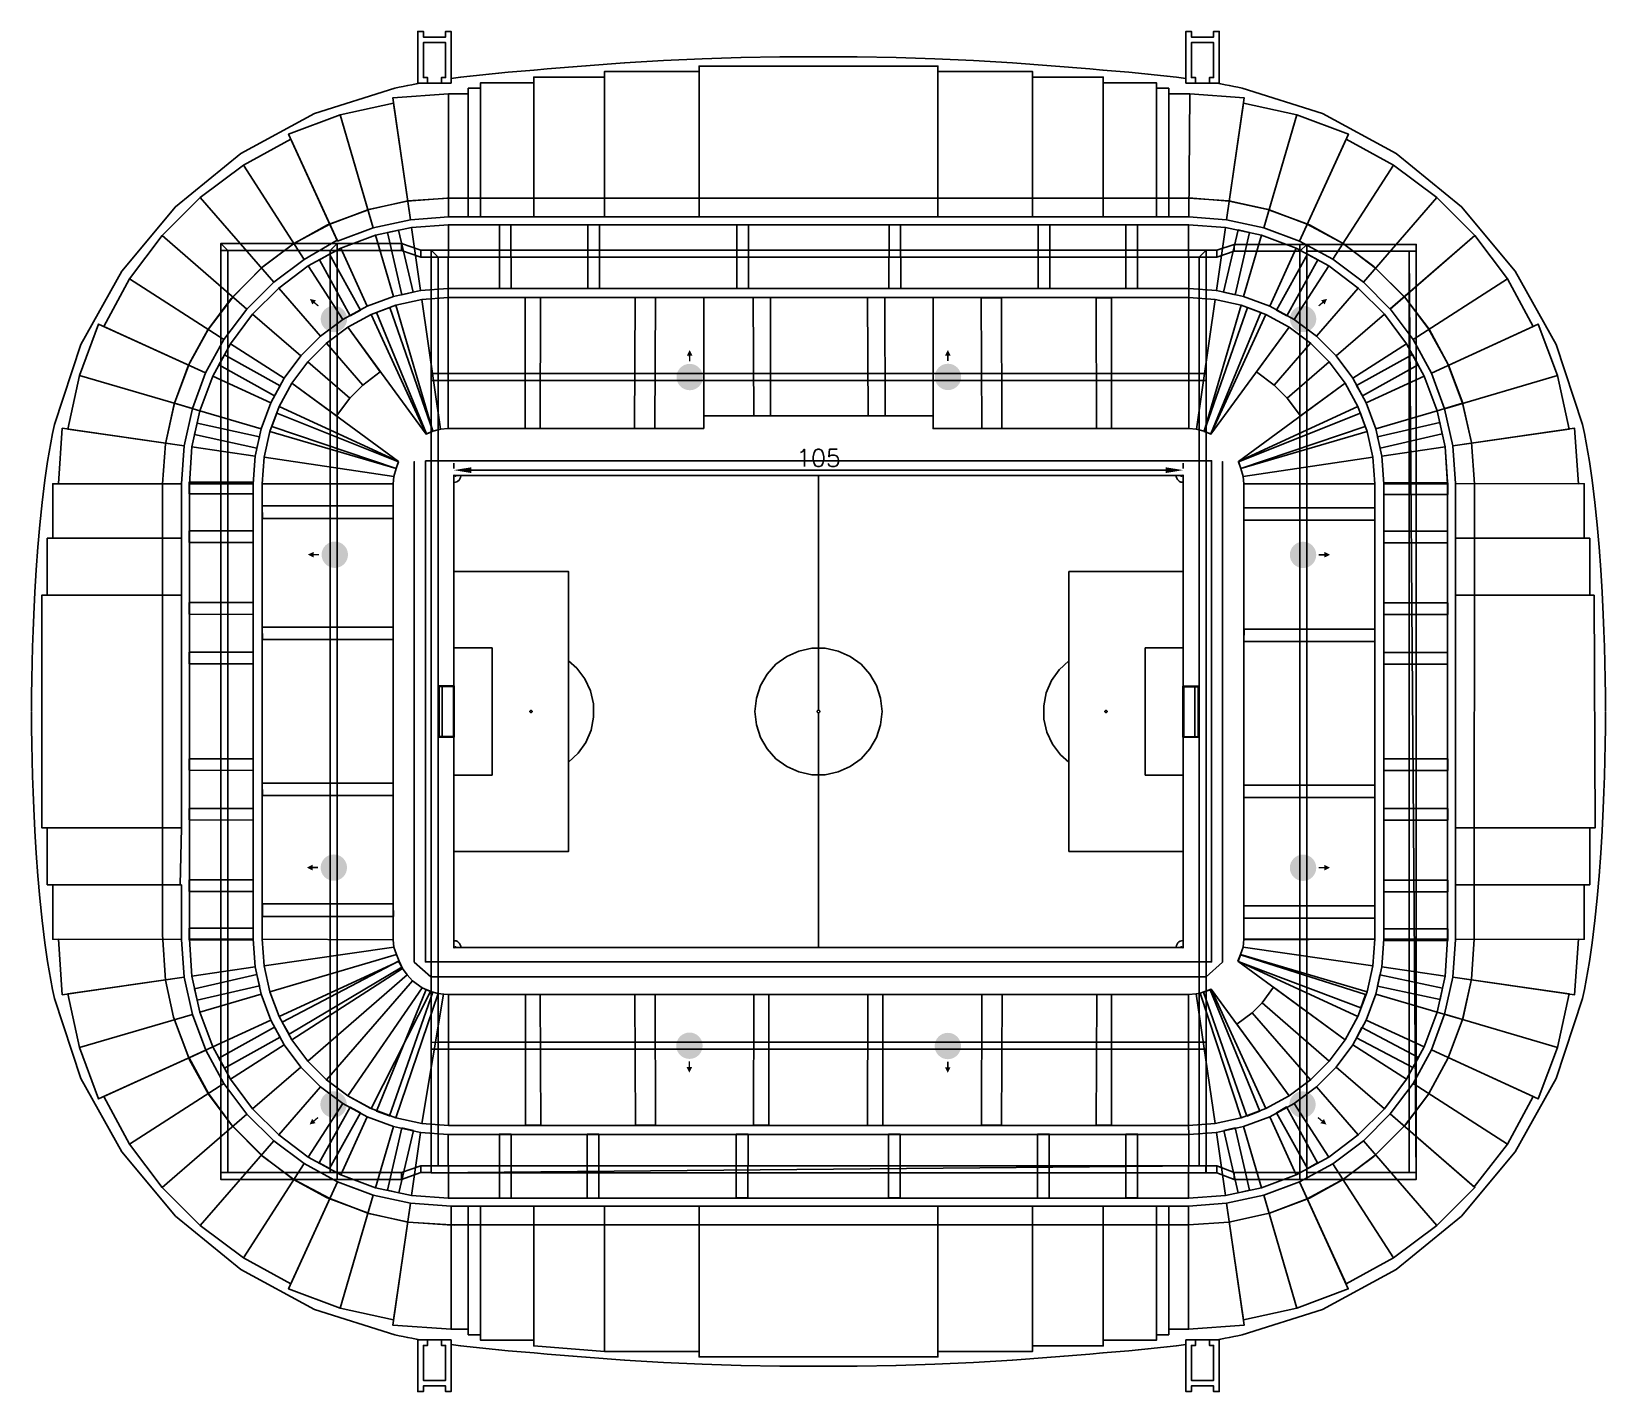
# Model space of a CAD drawing. Header units: millimetres. Extents: x 149919 to 150445, y 136651 to 136866.
# Drawn here: x 149918.5 to 150145.2, y 136658.6 to 136854.5 of the extents above; entities that cross this region are included whole.
import ezdxf

# ---------------------------------------------------------------- set-up
doc = ezdxf.new("R2010")
doc.units = ezdxf.units.MM
doc.header["$LTSCALE"] = 0.25
for name, color, linetype in [('Horizontal Surface', 7, 'Continuous'), ('Parts', 7, 'Continuous'), ('Wall', 7, 'Continuous')]:
    doc.layers.add(name, color=color, linetype=linetype)
doc.styles.add('ROMANS', font='romans.shx')
doc.dimstyles.new('MD300', dxfattribs={"dimtxt": 2.5, "dimasz": 2.5, "dimexe": 1, "dimexo": 1, "dimgap": 0.5, "dimtad": 1, "dimdec": 1, "dimlfac": 50, "dimrnd": 0.5, "dimdsep": 46, "dimtxsty": 'ROMANS', "dimcen": 1, "dimclrd": 146, "dimclre": 146, "dimclrt": 30, "dimadec": 1, "dimazin": 2, "dimtfac": 1, "dimtdec": 1, "dimtmove": 0, "dimatfit": 1, "dimfxl": 1, "dimtolj": 1, "dimtzin": 0, "dimlwd": -1, "dimlwe": -1, "dimarcsym": 0})

msp = doc.modelspace()

# ---------------------------------------------------------------- blocks, each defined once
blk = doc.blocks.new('ANTENNA')
at = {"layer": 'Parts'}
for points in [[(147967, 139281), (147941, 139251), (147906, 139332), (147992, 139312)], [(148021, 139223), (147960, 139274), (147973, 139289), (148034, 139238)], [(162425, 139239), (162486, 139290), (162499, 139275), (162438, 139224)], [(162425, 139239), (162486, 139290), (162499, 139275), (162438, 139224)], [(162492, 139283), (162467, 139313), (162553, 139334), (162518, 139252)], [(162492, 139283), (162467, 139313), (162553, 139334), (162518, 139252)], [(153372, 138513), (153333, 138513), (153372, 138593), (153412, 138514)], [(153372, 138513), (153333, 138513), (153372, 138593), (153412, 138514)], [(153375, 138513), (153335, 138513), (153375, 138593), (153415, 138513)], [(153363, 138434), (153362, 138513), (153382, 138514), (153383, 138434)], [(153363, 138434), (153362, 138513), (153382, 138514), (153383, 138434)], [(153365, 138434), (153365, 138513), (153385, 138513), (153385, 138434)], [(157091, 138515), (157051, 138515), (157090, 138595), (157131, 138516)], [(157091, 138515), (157051, 138515), (157090, 138595), (157131, 138516)], [(157094, 138515), (157054, 138515), (157094, 138595), (157133, 138515)], [(157082, 138436), (157081, 138515), (157101, 138515), (157102, 138436)], [(157082, 138436), (157081, 138515), (157101, 138515), (157102, 138436)], [(157084, 138436), (157084, 138515), (157104, 138515), (157104, 138436)], [(147958, 135650), (147957, 135611), (147879, 135651), (147958, 135690)], [(147958, 135650), (147957, 135611), (147879, 135651), (147958, 135690)], [(147958, 135648), (147958, 135608), (147879, 135648), (147958, 135687)], [(148037, 135640), (147958, 135640), (147958, 135660), (148037, 135660)], [(148037, 135640), (147958, 135640), (147958, 135660), (148037, 135660)], [(148037, 135638), (147958, 135638), (147958, 135658), (148037, 135658)], [(162434, 135658), (162513, 135659), (162513, 135639), (162434, 135639)], [(162434, 135658), (162513, 135659), (162513, 135639), (162434, 135639)], [(162434, 135656), (162513, 135656), (162513, 135637), (162434, 135637)], [(162513, 135649), (162513, 135689), (162592, 135650), (162513, 135610)], [(162513, 135649), (162513, 135689), (162592, 135650), (162513, 135610)], [(162513, 135646), (162513, 135686), (162592, 135646), (162513, 135607)], [(147944, 131145), (147944, 131105), (147865, 131145), (147944, 131184)], [(147944, 131145), (147944, 131105), (147865, 131145), (147944, 131184)], [(147944, 131142), (147944, 131102), (147865, 131142), (147944, 131182)], [(148023, 131134), (147944, 131135), (147944, 131155), (148023, 131154)], [(148023, 131134), (147944, 131135), (147944, 131155), (148023, 131154)], [(148023, 131132), (147944, 131132), (147944, 131152), (148023, 131152)], [(162434, 131152), (162513, 131153), (162513, 131133), (162434, 131133)], [(162434, 131152), (162513, 131153), (162513, 131133), (162434, 131133)], [(162434, 131150), (162513, 131150), (162513, 131131), (162434, 131131)], [(162513, 131143), (162513, 131183), (162592, 131144), (162513, 131103)], [(162513, 131143), (162513, 131183), (162592, 131144), (162513, 131103)], [(162513, 131140), (162513, 131180), (162592, 131140), (162513, 131101)], [(153379, 128350), (153378, 128271), (153358, 128271), (153359, 128351)], [(153379, 128350), (153378, 128271), (153358, 128271), (153359, 128351)], [(153381, 128350), (153381, 128271), (153361, 128271), (153361, 128350)], [(157100, 128346), (157099, 128267), (157079, 128267), (157080, 128346)], [(157100, 128346), (157099, 128267), (157079, 128267), (157080, 128346)], [(157102, 128346), (157102, 128267), (157082, 128267), (157082, 128346)], [(153368, 128271), (153408, 128271), (153367, 128192), (153328, 128272)], [(153368, 128271), (153408, 128271), (153367, 128192), (153328, 128272)], [(153371, 128271), (153410, 128271), (153371, 128192), (153331, 128271)], [(157089, 128267), (157129, 128267), (157089, 128188), (157050, 128268)], [(157089, 128267), (157129, 128267), (157089, 128188), (157050, 128268)], [(157092, 128267), (157131, 128267), (157092, 128188), (157052, 128267)], [(147962, 127493), (147987, 127463), (147901, 127442), (147937, 127523)], [(147962, 127493), (147987, 127463), (147901, 127442), (147937, 127523)], [(148029, 127536), (147968, 127485), (147956, 127500), (148016, 127551)], [(148029, 127536), (147968, 127485), (147956, 127500), (148016, 127551)], [(162428, 127551), (162489, 127500), (162476, 127484), (162416, 127535)], [(162428, 127551), (162489, 127500), (162476, 127484), (162416, 127535)], [(162483, 127492), (162508, 127522), (162543, 127441), (162457, 127462)], [(162483, 127492), (162508, 127522), (162543, 127441), (162457, 127462)]]:
    blk.add_hatch(color=256, dxfattribs=at).paths.add_polyline_path(points, flags=0)
at = {"layer": 'Parts', "true_color": 0xf26722}
h = blk.add_hatch(color=30, dxfattribs=at)
edge = h.paths.add_edge_path(flags=0)
edge.add_arc((148251, 139043), 190, 0, 360)
at = {"layer": 'Parts'}
h = blk.add_hatch(color=256, dxfattribs=at)
edge = h.paths.add_edge_path(flags=0)
edge.add_line((148251, 139043), (148378, 139170))
edge.add_arc((148251, 139043), 179, 45, 135)
edge.add_line((148124, 139170), (148251, 139043))
edge.add_line((148251, 139043), (148124, 138916))
edge.add_arc((148251, 139043), 179, 225, 315)
edge.add_line((148378, 138916), (148251, 139043))
h = blk.add_hatch(color=254, dxfattribs=at)
edge = h.paths.add_edge_path(flags=0)
edge.add_arc((162208, 139044), 190, 0, 360)
at = {"layer": 'Parts', "true_color": 0xf26722}
h = blk.add_hatch(color=30, dxfattribs=at)
edge = h.paths.add_edge_path(flags=0)
edge.add_arc((162208, 139044), 190, 0, 360)
at = {"layer": 'Parts'}
h = blk.add_hatch(color=256, dxfattribs=at)
edge = h.paths.add_edge_path(flags=0)
edge.add_line((162208, 139044), (162335, 139171))
edge.add_arc((162208, 139044), 179, 45, 135)
edge.add_line((162081, 139171), (162208, 139044))
edge.add_line((162208, 139044), (162081, 138917))
edge.add_arc((162208, 139044), 179, 225, 315)
edge.add_line((162335, 138917), (162208, 139044))
h = blk.add_hatch(color=256, dxfattribs=at)
edge = h.paths.add_edge_path(flags=0)
edge.add_line((162208, 139044), (162335, 139171))
edge.add_arc((162208, 139044), 179, 45, 135)
edge.add_line((162081, 139171), (162208, 139044))
edge.add_line((162208, 139044), (162081, 138917))
edge.add_arc((162208, 139044), 179, 225, 315)
edge.add_line((162335, 138917), (162208, 139044))
h = blk.add_hatch(color=254, dxfattribs=at)
edge = h.paths.add_edge_path(flags=0)
edge.add_arc((153375, 138207), 190, 0, 360)
h = blk.add_hatch(color=254, dxfattribs=at)
edge = h.paths.add_edge_path(flags=0)
edge.add_arc((153375, 138207), 190, 0, 360)
at = {"layer": 'Parts', "true_color": 0xf26722}
h = blk.add_hatch(color=30, dxfattribs=at)
edge = h.paths.add_edge_path(flags=0)
edge.add_arc((153375, 138207), 190, 0, 360)
at = {"layer": 'Parts'}
h = blk.add_hatch(color=256, dxfattribs=at)
edge = h.paths.add_edge_path(flags=0)
edge.add_line((153375, 138207), (153502, 138334))
edge.add_arc((153375, 138207), 179, 45, 135)
edge.add_line((153248, 138334), (153375, 138207))
edge.add_line((153375, 138207), (153248, 138080))
edge.add_arc((153375, 138207), 179, 225, 315)
edge.add_line((153502, 138080), (153375, 138207))
h = blk.add_hatch(color=256, dxfattribs=at)
edge = h.paths.add_edge_path(flags=0)
edge.add_line((153375, 138207), (153502, 138334))
edge.add_arc((153375, 138207), 179, 45, 135)
edge.add_line((153248, 138334), (153375, 138207))
edge.add_line((153375, 138207), (153248, 138080))
edge.add_arc((153375, 138207), 179, 225, 315)
edge.add_line((153502, 138080), (153375, 138207))
h = blk.add_hatch(color=256, dxfattribs=at)
edge = h.paths.add_edge_path(flags=0)
edge.add_line((153375, 138207), (153502, 138334))
edge.add_arc((153375, 138207), 179, 45, 135)
edge.add_line((153248, 138334), (153375, 138207))
edge.add_line((153375, 138207), (153248, 138080))
edge.add_arc((153375, 138207), 179, 225, 315)
edge.add_line((153502, 138080), (153375, 138207))
h = blk.add_hatch(color=254, dxfattribs=at)
edge = h.paths.add_edge_path(flags=0)
edge.add_arc((157094, 138209), 190, 0, 360)
h = blk.add_hatch(color=254, dxfattribs=at)
edge = h.paths.add_edge_path(flags=0)
edge.add_arc((157094, 138209), 190, 0, 360)
at = {"layer": 'Parts', "true_color": 0xf26722}
h = blk.add_hatch(color=30, dxfattribs=at)
edge = h.paths.add_edge_path(flags=0)
edge.add_arc((157094, 138209), 190, 0, 360)
at = {"layer": 'Parts'}
h = blk.add_hatch(color=256, dxfattribs=at)
edge = h.paths.add_edge_path(flags=0)
edge.add_line((157094, 138209), (157221, 138336))
edge.add_arc((157094, 138209), 179, 45, 135)
edge.add_line((156967, 138336), (157094, 138209))
edge.add_line((157094, 138209), (156967, 138082))
edge.add_arc((157094, 138209), 179, 225, 315)
edge.add_line((157221, 138082), (157094, 138209))
h = blk.add_hatch(color=256, dxfattribs=at)
edge = h.paths.add_edge_path(flags=0)
edge.add_line((157094, 138209), (157221, 138336))
edge.add_arc((157094, 138209), 179, 45, 135)
edge.add_line((156967, 138336), (157094, 138209))
edge.add_line((157094, 138209), (156967, 138082))
edge.add_arc((157094, 138209), 179, 225, 315)
edge.add_line((157221, 138082), (157094, 138209))
h = blk.add_hatch(color=256, dxfattribs=at)
edge = h.paths.add_edge_path(flags=0)
edge.add_line((157094, 138209), (157221, 138336))
edge.add_arc((157094, 138209), 179, 45, 135)
edge.add_line((156967, 138336), (157094, 138209))
edge.add_line((157094, 138209), (156967, 138082))
edge.add_arc((157094, 138209), 179, 225, 315)
edge.add_line((157221, 138082), (157094, 138209))
h = blk.add_hatch(color=254, dxfattribs=at)
edge = h.paths.add_edge_path(flags=0)
edge.add_arc((148264, 135648), 190, 0, 360)
h = blk.add_hatch(color=254, dxfattribs=at)
edge = h.paths.add_edge_path(flags=0)
edge.add_arc((148264, 135648), 190, 0, 360)
at = {"layer": 'Parts', "true_color": 0xf26722}
h = blk.add_hatch(color=30, dxfattribs=at)
edge = h.paths.add_edge_path(flags=0)
edge.add_arc((148264, 135648), 190, 0, 360)
at = {"layer": 'Parts'}
h = blk.add_hatch(color=256, dxfattribs=at)
edge = h.paths.add_edge_path(flags=0)
edge.add_line((148264, 135648), (148391, 135775))
edge.add_arc((148264, 135648), 179, 45, 135)
edge.add_line((148137, 135775), (148264, 135648))
edge.add_line((148264, 135648), (148137, 135521))
edge.add_arc((148264, 135648), 179, 225, 315)
edge.add_line((148391, 135521), (148264, 135648))
h = blk.add_hatch(color=256, dxfattribs=at)
edge = h.paths.add_edge_path(flags=0)
edge.add_line((148264, 135648), (148391, 135775))
edge.add_arc((148264, 135648), 179, 45, 135)
edge.add_line((148137, 135775), (148264, 135648))
edge.add_line((148264, 135648), (148137, 135521))
edge.add_arc((148264, 135648), 179, 225, 315)
edge.add_line((148391, 135521), (148264, 135648))
h = blk.add_hatch(color=256, dxfattribs=at)
edge = h.paths.add_edge_path(flags=0)
edge.add_line((148264, 135648), (148391, 135775))
edge.add_arc((148264, 135648), 179, 45, 135)
edge.add_line((148137, 135775), (148264, 135648))
edge.add_line((148264, 135648), (148137, 135521))
edge.add_arc((148264, 135648), 179, 225, 315)
edge.add_line((148391, 135521), (148264, 135648))
h = blk.add_hatch(color=254, dxfattribs=at)
edge = h.paths.add_edge_path(flags=0)
edge.add_arc((162207, 135646), 190, 0, 360)
h = blk.add_hatch(color=254, dxfattribs=at)
edge = h.paths.add_edge_path(flags=0)
edge.add_arc((162207, 135646), 190, 0, 360)
at = {"layer": 'Parts', "true_color": 0xf26722}
h = blk.add_hatch(color=30, dxfattribs=at)
edge = h.paths.add_edge_path(flags=0)
edge.add_arc((162207, 135646), 190, 0, 360)
at = {"layer": 'Parts'}
h = blk.add_hatch(color=256, dxfattribs=at)
edge = h.paths.add_edge_path(flags=0)
edge.add_line((162207, 135646), (162334, 135773))
edge.add_arc((162207, 135646), 179, 45, 135)
edge.add_line((162080, 135773), (162207, 135646))
edge.add_line((162207, 135646), (162080, 135520))
edge.add_arc((162207, 135646), 179, 225, 315)
edge.add_line((162334, 135520), (162207, 135646))
h = blk.add_hatch(color=256, dxfattribs=at)
edge = h.paths.add_edge_path(flags=0)
edge.add_line((162207, 135646), (162334, 135773))
edge.add_arc((162207, 135646), 179, 45, 135)
edge.add_line((162080, 135773), (162207, 135646))
edge.add_line((162207, 135646), (162080, 135520))
edge.add_arc((162207, 135646), 179, 225, 315)
edge.add_line((162334, 135520), (162207, 135646))
h = blk.add_hatch(color=256, dxfattribs=at)
edge = h.paths.add_edge_path(flags=0)
edge.add_line((162207, 135646), (162334, 135773))
edge.add_arc((162207, 135646), 179, 45, 135)
edge.add_line((162080, 135773), (162207, 135646))
edge.add_line((162207, 135646), (162080, 135520))
edge.add_arc((162207, 135646), 179, 225, 315)
edge.add_line((162334, 135520), (162207, 135646))
h = blk.add_hatch(color=254, dxfattribs=at)
edge = h.paths.add_edge_path(flags=0)
edge.add_arc((148250, 131142), 190, 0, 360)
h = blk.add_hatch(color=254, dxfattribs=at)
edge = h.paths.add_edge_path(flags=0)
edge.add_arc((148250, 131142), 190, 0, 360)
at = {"layer": 'Parts', "true_color": 0xf26722}
h = blk.add_hatch(color=30, dxfattribs=at)
edge = h.paths.add_edge_path(flags=0)
edge.add_arc((148250, 131142), 190, 0, 360)
at = {"layer": 'Parts'}
h = blk.add_hatch(color=256, dxfattribs=at)
edge = h.paths.add_edge_path(flags=0)
edge.add_line((148250, 131142), (148377, 131269))
edge.add_arc((148250, 131142), 179, 45, 135)
edge.add_line((148123, 131269), (148250, 131142))
edge.add_line((148250, 131142), (148123, 131015))
edge.add_arc((148250, 131142), 179, 225, 315)
edge.add_line((148377, 131015), (148250, 131142))
h = blk.add_hatch(color=256, dxfattribs=at)
edge = h.paths.add_edge_path(flags=0)
edge.add_line((148250, 131142), (148377, 131269))
edge.add_arc((148250, 131142), 179, 45, 135)
edge.add_line((148123, 131269), (148250, 131142))
edge.add_line((148250, 131142), (148123, 131015))
edge.add_arc((148250, 131142), 179, 225, 315)
edge.add_line((148377, 131015), (148250, 131142))
h = blk.add_hatch(color=256, dxfattribs=at)
edge = h.paths.add_edge_path(flags=0)
edge.add_line((148250, 131142), (148377, 131269))
edge.add_arc((148250, 131142), 179, 45, 135)
edge.add_line((148123, 131269), (148250, 131142))
edge.add_line((148250, 131142), (148123, 131015))
edge.add_arc((148250, 131142), 179, 225, 315)
edge.add_line((148377, 131015), (148250, 131142))
h = blk.add_hatch(color=254, dxfattribs=at)
edge = h.paths.add_edge_path(flags=0)
edge.add_arc((162207, 131140), 190, 0, 360)
h = blk.add_hatch(color=254, dxfattribs=at)
edge = h.paths.add_edge_path(flags=0)
edge.add_arc((162207, 131140), 190, 0, 360)
at = {"layer": 'Parts', "true_color": 0xf26722}
h = blk.add_hatch(color=30, dxfattribs=at)
edge = h.paths.add_edge_path(flags=0)
edge.add_arc((162207, 131140), 190, 0, 360)
at = {"layer": 'Parts'}
h = blk.add_hatch(color=256, dxfattribs=at)
edge = h.paths.add_edge_path(flags=0)
edge.add_line((162207, 131140), (162334, 131267))
edge.add_arc((162207, 131140), 179, 45, 135)
edge.add_line((162080, 131267), (162207, 131140))
edge.add_line((162207, 131140), (162080, 131014))
edge.add_arc((162207, 131140), 179, 225, 315)
edge.add_line((162334, 131014), (162207, 131140))
h = blk.add_hatch(color=256, dxfattribs=at)
edge = h.paths.add_edge_path(flags=0)
edge.add_line((162207, 131140), (162334, 131267))
edge.add_arc((162207, 131140), 179, 45, 135)
edge.add_line((162080, 131267), (162207, 131140))
edge.add_line((162207, 131140), (162080, 131014))
edge.add_arc((162207, 131140), 179, 225, 315)
edge.add_line((162334, 131014), (162207, 131140))
h = blk.add_hatch(color=256, dxfattribs=at)
edge = h.paths.add_edge_path(flags=0)
edge.add_line((162207, 131140), (162334, 131267))
edge.add_arc((162207, 131140), 179, 45, 135)
edge.add_line((162080, 131267), (162207, 131140))
edge.add_line((162207, 131140), (162080, 131014))
edge.add_arc((162207, 131140), 179, 225, 315)
edge.add_line((162334, 131014), (162207, 131140))
h = blk.add_hatch(color=254, dxfattribs=at)
edge = h.paths.add_edge_path(flags=0)
edge.add_arc((153371, 128577), 190, 0, 360)
h = blk.add_hatch(color=254, dxfattribs=at)
edge = h.paths.add_edge_path(flags=0)
edge.add_arc((153371, 128577), 190, 0, 360)
at = {"layer": 'Parts', "true_color": 0xf26722}
h = blk.add_hatch(color=30, dxfattribs=at)
edge = h.paths.add_edge_path(flags=0)
edge.add_arc((153371, 128577), 190, 0, 360)
at = {"layer": 'Parts'}
h = blk.add_hatch(color=256, dxfattribs=at)
edge = h.paths.add_edge_path(flags=0)
edge.add_line((153371, 128577), (153498, 128704))
edge.add_arc((153371, 128577), 179, 45, 135)
edge.add_line((153244, 128704), (153371, 128577))
edge.add_line((153371, 128577), (153244, 128451))
edge.add_arc((153371, 128577), 179, 225, 315)
edge.add_line((153498, 128451), (153371, 128577))
h = blk.add_hatch(color=256, dxfattribs=at)
edge = h.paths.add_edge_path(flags=0)
edge.add_line((153371, 128577), (153498, 128704))
edge.add_arc((153371, 128577), 179, 45, 135)
edge.add_line((153244, 128704), (153371, 128577))
edge.add_line((153371, 128577), (153244, 128451))
edge.add_arc((153371, 128577), 179, 225, 315)
edge.add_line((153498, 128451), (153371, 128577))
h = blk.add_hatch(color=256, dxfattribs=at)
edge = h.paths.add_edge_path(flags=0)
edge.add_line((153371, 128577), (153498, 128704))
edge.add_arc((153371, 128577), 179, 45, 135)
edge.add_line((153244, 128704), (153371, 128577))
edge.add_line((153371, 128577), (153244, 128451))
edge.add_arc((153371, 128577), 179, 225, 315)
edge.add_line((153498, 128451), (153371, 128577))
h = blk.add_hatch(color=254, dxfattribs=at)
edge = h.paths.add_edge_path(flags=0)
edge.add_arc((157092, 128573), 190, 0, 360)
h = blk.add_hatch(color=254, dxfattribs=at)
edge = h.paths.add_edge_path(flags=0)
edge.add_arc((157092, 128573), 190, 0, 360)
at = {"layer": 'Parts', "true_color": 0xf26722}
h = blk.add_hatch(color=30, dxfattribs=at)
edge = h.paths.add_edge_path(flags=0)
edge.add_arc((157092, 128573), 190, 0, 360)
at = {"layer": 'Parts'}
h = blk.add_hatch(color=256, dxfattribs=at)
edge = h.paths.add_edge_path(flags=0)
edge.add_line((157092, 128573), (157219, 128700))
edge.add_arc((157092, 128573), 179, 45, 135)
edge.add_line((156965, 128700), (157092, 128573))
edge.add_line((157092, 128573), (156965, 128446))
edge.add_arc((157092, 128573), 179, 225, 315)
edge.add_line((157219, 128446), (157092, 128573))
h = blk.add_hatch(color=256, dxfattribs=at)
edge = h.paths.add_edge_path(flags=0)
edge.add_line((157092, 128573), (157219, 128700))
edge.add_arc((157092, 128573), 179, 45, 135)
edge.add_line((156965, 128700), (157092, 128573))
edge.add_line((157092, 128573), (156965, 128446))
edge.add_arc((157092, 128573), 179, 225, 315)
edge.add_line((157219, 128446), (157092, 128573))
h = blk.add_hatch(color=256, dxfattribs=at)
edge = h.paths.add_edge_path(flags=0)
edge.add_line((157092, 128573), (157219, 128700))
edge.add_arc((157092, 128573), 179, 45, 135)
edge.add_line((156965, 128700), (157092, 128573))
edge.add_line((157092, 128573), (156965, 128446))
edge.add_arc((157092, 128573), 179, 225, 315)
edge.add_line((157219, 128446), (157092, 128573))
h = blk.add_hatch(color=254, dxfattribs=at)
edge = h.paths.add_edge_path(flags=0)
edge.add_arc((148246, 127731), 190, 0, 360)
at = {"layer": 'Parts', "true_color": 0xf26722}
h = blk.add_hatch(color=30, dxfattribs=at)
edge = h.paths.add_edge_path(flags=0)
edge.add_arc((148246, 127731), 190, 0, 360)
at = {"layer": 'Parts'}
h = blk.add_hatch(color=256, dxfattribs=at)
edge = h.paths.add_edge_path(flags=0)
edge.add_line((148246, 127731), (148373, 127858))
edge.add_arc((148246, 127731), 179, 45, 135)
edge.add_line((148119, 127858), (148246, 127731))
edge.add_line((148246, 127731), (148119, 127604))
edge.add_arc((148246, 127731), 179, 225, 315)
edge.add_line((148373, 127604), (148246, 127731))
h = blk.add_hatch(color=256, dxfattribs=at)
edge = h.paths.add_edge_path(flags=0)
edge.add_line((148246, 127731), (148373, 127858))
edge.add_arc((148246, 127731), 179, 45, 135)
edge.add_line((148119, 127858), (148246, 127731))
edge.add_line((148246, 127731), (148119, 127604))
edge.add_arc((148246, 127731), 179, 225, 315)
edge.add_line((148373, 127604), (148246, 127731))
h = blk.add_hatch(color=254, dxfattribs=at)
edge = h.paths.add_edge_path(flags=0)
edge.add_arc((162199, 127730), 190, 0, 360)
at = {"layer": 'Parts', "true_color": 0xf26722}
h = blk.add_hatch(color=30, dxfattribs=at)
edge = h.paths.add_edge_path(flags=0)
edge.add_arc((162199, 127730), 190, 0, 360)
at = {"layer": 'Parts'}
h = blk.add_hatch(color=256, dxfattribs=at)
edge = h.paths.add_edge_path(flags=0)
edge.add_line((162199, 127730), (162326, 127857))
edge.add_arc((162199, 127730), 179, 45, 135)
edge.add_line((162072, 127857), (162199, 127730))
edge.add_line((162199, 127730), (162072, 127603))
edge.add_arc((162199, 127730), 179, 225, 315)
edge.add_line((162326, 127603), (162199, 127730))
h = blk.add_hatch(color=256, dxfattribs=at)
edge = h.paths.add_edge_path(flags=0)
edge.add_line((162199, 127730), (162326, 127857))
edge.add_arc((162199, 127730), 179, 45, 135)
edge.add_line((162072, 127857), (162199, 127730))
edge.add_line((162199, 127730), (162072, 127603))
edge.add_arc((162199, 127730), 179, 225, 315)
edge.add_line((162326, 127603), (162199, 127730))
blk = doc.blocks.new('*D4')
at = {"color": 146, "transparency": 16777216}
for p, q in [((149979.36, 136791.54), (149979.36, 136792.3)), ((150084.36, 136791.54), (150084.36, 136792.3)), ((149981.86, 136791.3), (150081.86, 136791.3))]:
    blk.add_line(p, q, dxfattribs=at)
for points in [[(149981.86, 136791.71), (149981.86, 136790.88), (149979.36, 136791.3)], [(150081.86, 136791.71), (150081.86, 136790.88), (150084.36, 136791.3)]]:
    blk.add_solid(points, dxfattribs=at)
at = {"layer": 'DEFPOINTS', "color": 0, "transparency": 16777216}
for p in [(149979.36, 136790.54), (150084.36, 136791.3), (150084.36, 136790.54)]:
    blk.add_point(p, dxfattribs=at)
at = {"color": 30, "transparency": 16777216, "insert": (150031.86, 136793.05), "char_height": 2.5, "attachment_point": 5, "style": 'ROMANS'}
blk.add_mtext('\\A1;105', dxfattribs=at)

# ---------------------------------------------------------------- dimensions: what is measured, and where the dimension line sits
dim = msp.add_aligned_dim(p1=(149979.362, 136790.538), p2=(150084.362, 136790.538), distance=0.757, dimstyle='MD300', override={"dimlfac": 1, "dimrnd": 1})
dim.commit()
dim.dimension.update_dxf_attribs({"geometry": '*D4', "text_midpoint": (150031.862, 136793.045)})

# ---------------------------------------------------------------- linework, layer by layer
at = {"layer": 'Horizontal Surface', "color": 250}
for points in [[(150014.66, 136827.759, 20.7), (150001.024, 136827.759, 20.7), (150001.024, 136848.698, 36), (150014.66, 136848.698, 36)], [(150049.063, 136827.759, 20.7), (150014.66, 136827.759, 20.7), (150014.66, 136849.498, 36.6), (150049.063, 136849.498, 36.6)], [(150062.699, 136827.759, 20.7), (150049.063, 136827.759, 20.7), (150049.063, 136848.698, 36), (150062.699, 136848.698, 36)], [(149983.204, 136827.759, 20.7), (149981.418, 136827.759, 20.7), (149981.418, 136846.298, 34.2), (149983.204, 136846.298, 34.2)], [(149990.862, 136827.759, 20.7), (149983.204, 136827.759, 20.7), (149983.204, 136847.098, 34.8), (149990.862, 136847.098, 34.8)], [(150001.024, 136827.759, 20.7), (149990.862, 136827.759, 20.7), (149990.862, 136847.898, 35.4), (150001.024, 136847.898, 35.4)], [(150072.862, 136827.759, 20.7), (150062.699, 136827.759, 20.7), (150062.699, 136847.898, 35.4), (150072.862, 136847.898, 35.4)], [(150080.52, 136827.759, 20.7), (150072.862, 136827.759, 20.7), (150072.862, 136847.098, 34.8), (150080.52, 136847.098, 34.8)], [(150082.305, 136827.759, 20.7), (150080.52, 136827.759, 20.7), (150080.52, 136846.298, 34.2), (150082.305, 136846.298, 34.2)], [(149973.094, 136827.364, 20.7), (149967.748, 136826.205, 20.7), (149962.965, 136842.456, 33), (149970.683, 136844.135, 33)], [(149978.569, 136827.759, 20.7), (149973.094, 136827.364, 20.7), (149970.569, 136844.927, 33.6), (149978.569, 136845.472, 33.6)], [(149981.418, 136827.759, 20.7), (149978.569, 136827.759, 20.7), (149978.569, 136845.472, 33.6), (149981.418, 136845.472, 33.6)], [(150085.174, 136827.759, 20.7), (150082.305, 136827.759, 20.7), (150082.305, 136845.488, 33.6), (150085.334, 136845.488, 33.6)], [(150090.629, 136827.367, 20.7), (150085.174, 136827.759, 20.7), (150085.334, 136845.488, 33.6), (150093.154, 136844.927, 33.6)], [(150095.998, 136826.199, 20.7), (150090.629, 136827.367, 20.7), (150093.04, 136844.135, 33), (150100.759, 136842.456, 33)], [(149967.748, 136826.205, 20.7), (149962.61, 136824.291, 20.7), (149955.564, 136839.696, 33), (149962.965, 136842.456, 33)], [(150101.134, 136824.281, 20.7), (150095.998, 136826.199, 20.7), (150100.759, 136842.456, 33), (150108.162, 136839.699, 33)], [(149962.56, 136824.401, 20.7), (149957.793, 136821.656, 20.7), (149949.064, 136835.237, 32.4), (149955.897, 136838.968, 32.4)], [(150105.933, 136821.659, 20.7), (150101.134, 136824.281, 20.7), (150107.827, 136838.968, 32.4), (150114.659, 136835.237, 32.4)], [(149957.793, 136821.656, 20.7), (149953.409, 136818.381, 20.7), (149942.833, 136830.572, 32.4), (149949.064, 136835.237, 32.4)], [(150110.332, 136818.366, 20.7), (150105.933, 136821.659, 20.7), (150114.659, 136835.237, 32.4), (150120.892, 136830.572, 32.4)], [(149953.409, 136818.381, 20.7), (149949.519, 136814.49, 20.7), (149937.328, 136825.068, 32.4), (149942.833, 136830.572, 32.4)], [(149939.13, 136800.934, 13.1), (149942.773, 136799.847, 13.1), (149944.633, 136804.833, 13.1), (149947.183, 136809.504, 13.1), (149950.373, 136813.764, 13.1), (149954.135, 136817.528, 13.1), (149958.397, 136820.717, 13.1), (149963.067, 136823.268, 13.1), (149968.053, 136825.127, 13.1), (149973.254, 136826.259, 13.1), (149978.572, 136826.638, 13.1), (150085.152, 136826.638, 13.1), (150090.47, 136826.259, 13.1), (150095.67, 136825.127, 13.1), (150100.657, 136823.268, 13.1), (150105.328, 136820.717, 13.1), (150109.588, 136817.528, 13.1), (150113.352, 136813.764, 13.1), (150116.54, 136809.504, 13.1), (150119.092, 136804.833, 13.1), (150120.95, 136799.847, 13.1), (150124.627, 136800.926, 13.1), (150122.563, 136806.407, 13.1), (150119.787, 136811.59, 13.1), (150116.254, 136816.265, 13.1), (150112.092, 136820.401, 13.1), (150107.4, 136823.942, 13.1), (150102.238, 136826.702, 13.1), (150096.752, 136828.774, 13.1), (150091.015, 136830.048, 13.1), (150085.199, 136830.51, 13.1), (149981.418, 136830.489, 13.1), (149978.569, 136830.469, 13.1), (149972.705, 136830.069, 13.1), (149966.989, 136828.785, 13.1), (149961.489, 136826.742, 13.1), (149956.312, 136823.96, 13.1), (149951.649, 136820.41, 13.1), (149947.529, 136816.217, 13.1), (149943.964, 136811.573, 13.1), (149941.155, 136806.421, 13.1)], [(149939.13, 136800.934, 16.9), (149942.773, 136799.847, 16.9), (149944.633, 136804.833, 16.9), (149947.183, 136809.504, 16.9), (149950.373, 136813.764, 16.9), (149954.135, 136817.528, 16.9), (149958.397, 136820.717, 16.9), (149963.067, 136823.268, 16.9), (149968.053, 136825.127, 16.9), (149973.254, 136826.259, 16.9), (149978.572, 136826.638, 16.9), (150085.152, 136826.638, 16.9), (150090.47, 136826.259, 16.9), (150095.67, 136825.127, 16.9), (150100.657, 136823.268, 16.9), (150105.328, 136820.717, 16.9), (150109.588, 136817.528, 16.9), (150113.352, 136813.764, 16.9), (150116.54, 136809.504, 16.9), (150119.092, 136804.833, 16.9), (150120.95, 136799.847, 16.9), (150124.627, 136800.926, 16.9), (150122.563, 136806.407, 16.9), (150119.787, 136811.59, 16.9), (150116.254, 136816.265, 16.9), (150112.092, 136820.401, 16.9), (150107.4, 136823.942, 16.9), (150102.238, 136826.702, 16.9), (150096.752, 136828.774, 16.9), (150091.015, 136830.048, 16.9), (150085.199, 136830.51, 16.9), (149981.418, 136830.489, 16.9), (149978.569, 136830.469, 16.9), (149972.705, 136830.069, 16.9), (149966.989, 136828.785, 16.9), (149961.489, 136826.742, 16.9), (149956.312, 136823.96, 16.9), (149951.649, 136820.41, 16.9), (149947.529, 136816.217, 16.9), (149943.964, 136811.573, 16.9), (149941.155, 136806.421, 16.9)], [(150114.207, 136814.489, 20.7), (150110.332, 136818.366, 20.7), (150120.892, 136830.572, 32.4), (150126.395, 136825.068, 32.4)], [(149974.563, 136817.152, 8.75), (149970.659, 136816.303, 8.75), (149968.053, 136825.127, 13.1), (149973.254, 136826.259, 13.1)], [(149973.489, 136816.916, 8.85), (149971.845, 136816.537, 8.85), (149969.781, 136825.502, 13.2), (149971.405, 136825.877, 13.2)], [(149978.518, 136817.438, 8.75), (149974.563, 136817.152, 8.75), (149973.254, 136826.259, 13.1), (149978.572, 136826.638, 13.1)], [(150085.205, 136817.438, 8.75), (149978.518, 136817.438, 8.75), (149978.572, 136826.638, 13.1), (150085.152, 136826.638, 13.1)], [(149987.595, 136817.434, 8.85), (149985.908, 136817.434, 8.85), (149985.914, 136826.634, 13.2), (149987.58, 136826.634, 13.2)], [(150000.32, 136817.438, 8.85), (149998.632, 136817.438, 8.85), (149998.638, 136826.638, 13.2), (150000.305, 136826.638, 13.2)], [(150021.784, 136817.433, 8.85), (150020.097, 136817.433, 8.85), (150020.103, 136826.633, 13.2), (150021.769, 136826.633, 13.2)], [(150042.008, 136817.434, 8.85), (150043.695, 136817.434, 8.85), (150043.689, 136826.634, 13.2), (150042.023, 136826.634, 13.2)], [(150063.472, 136817.439, 8.85), (150065.159, 136817.439, 8.85), (150065.153, 136826.639, 13.2), (150063.487, 136826.639, 13.2)], [(150076.107, 136817.441, 8.85), (150077.795, 136817.441, 8.85), (150077.788, 136826.641, 13.2), (150076.122, 136826.641, 13.2)], [(150089.16, 136817.152, 8.75), (150085.205, 136817.438, 8.75), (150085.152, 136826.638, 13.1), (150090.47, 136826.259, 13.1)], [(150093.064, 136816.303, 8.75), (150089.16, 136817.152, 8.75), (150090.47, 136826.259, 13.1), (150095.67, 136825.127, 13.1)], [(150090.198, 136816.927, 8.85), (150091.842, 136816.548, 8.85), (150093.906, 136825.513, 13.2), (150092.282, 136825.888, 13.2)], [(149949.519, 136814.49, 20.7), (149946.242, 136810.109, 20.7), (149932.663, 136818.836, 32.4), (149937.328, 136825.068, 32.4)], [(149970.659, 136816.303, 8.75), (149966.874, 136814.897, 8.75), (149963.067, 136823.268, 13.1), (149968.053, 136825.127, 13.1)], [(150096.85, 136814.897, 8.75), (150093.064, 136816.303, 8.75), (150095.67, 136825.127, 13.1), (150100.657, 136823.268, 13.1)], [(150117.483, 136810.11, 20.7), (150114.189, 136814.508, 20.7), (150126.395, 136825.068, 32.4), (150131.062, 136818.836, 32.4)], [(149966.874, 136814.897, 8.75), (149963.369, 136812.983, 8.75), (149958.397, 136820.717, 13.1), (149963.067, 136823.268, 13.1)], [(149965.919, 136814.348, 8.85), (149964.444, 136813.529, 8.85), (149959.989, 136821.579, 13.2), (149961.446, 136822.387, 13.2)], [(150100.355, 136812.983, 8.75), (150096.85, 136814.897, 8.75), (150100.657, 136823.268, 13.1), (150105.328, 136820.717, 13.1)], [(150097.819, 136814.358, 8.85), (150099.295, 136813.54, 8.85), (150103.75, 136821.59, 13.2), (150102.292, 136822.398, 13.2)], [(149946.242, 136810.109, 20.7), (149943.613, 136805.299, 20.7), (149928.932, 136812.004, 32.4), (149932.663, 136818.836, 32.4)], [(149963.369, 136812.983, 8.75), (149960.157, 136810.579, 8.75), (149954.135, 136817.528, 13.1), (149958.397, 136820.717, 13.1)], [(150103.567, 136810.579, 8.75), (150100.355, 136812.983, 8.75), (150105.328, 136820.717, 13.1), (150109.588, 136817.528, 13.1)], [(150120.115, 136805.287, 20.7), (150117.483, 136810.11, 20.7), (150131.062, 136818.836, 32.4), (150134.792, 136812.004, 32.4)], [(149960.157, 136810.579, 8.75), (149957.322, 136807.743, 8.75), (149950.373, 136813.764, 13.1), (149954.135, 136817.528, 13.1)], [(149978.552, 136816.138, 8), (149974.748, 136815.865, 8), (149971.012, 136815.053, 8), (149967.429, 136813.716, 8), (149964.073, 136811.884, 8), (149961.012, 136809.592, 8), (149958.308, 136806.889, 8), (149956.017, 136803.827, 8), (149954.18, 136800.462, 8), (149952.845, 136796.879, 8), (149952.035, 136793.152, 8), (149951.762, 136789.338, 8), (149951.763, 136723.728, 8), (149952.034, 136719.924, 8), (149952.848, 136716.188, 8), (149954.189, 136712.596, 8), (149956.017, 136709.249, 8), (149958.308, 136706.188, 8), (149961.012, 136703.484, 8), (149964.073, 136701.193, 8), (149967.32, 136699.42, 8), (149971.012, 136698.024, 8), (149974.748, 136697.211, 8), (149978.562, 136696.938, 8), (150085.162, 136696.938, 8), (150085.205, 136695.638, 8), (149978.518, 136695.638, 8), (149974.563, 136695.924, 8), (149970.659, 136696.773, 8), (149966.874, 136698.18, 8), (149963.369, 136700.094, 8), (149960.157, 136702.498, 8), (149957.322, 136705.333, 8), (149954.923, 136708.546, 8), (149953.002, 136712.065, 8), (149951.6, 136715.822, 8), (149950.747, 136719.749, 8), (149950.462, 136723.738, 8), (149950.462, 136789.338, 8), (149950.747, 136793.327, 8), (149951.6, 136797.255, 8), (149953.002, 136801.011, 8), (149954.923, 136804.53, 8), (149957.322, 136807.743, 8), (149960.157, 136810.579, 8), (149963.369, 136812.983, 8), (149966.874, 136814.897, 8), (149970.659, 136816.303, 8), (149974.563, 136817.152, 8), (149978.518, 136817.438, 8)], [(149978.518, 136817.438, 8), (149978.552, 136816.138, 8), (150085.172, 136816.138, 8), (150085.205, 136817.438, 8)], [(150085.172, 136816.138, 8), (150088.975, 136815.865, 8), (150092.713, 136815.053, 8), (150096.295, 136813.716, 8), (150099.652, 136811.884, 8), (150102.712, 136809.592, 8), (150105.415, 136806.889, 8), (150107.708, 136803.827, 8), (150109.544, 136800.462, 8), (150110.878, 136796.879, 8), (150111.688, 136793.152, 8), (150111.962, 136789.338, 8), (150111.962, 136723.728, 8), (150111.689, 136719.924, 8), (150110.877, 136716.188, 8), (150109.535, 136712.596, 8), (150107.708, 136709.249, 8), (150105.415, 136706.188, 8), (150102.712, 136703.484, 8), (150099.652, 136701.193, 8), (150096.295, 136699.36, 8), (150092.713, 136698.024, 8), (150088.975, 136697.211, 8), (150085.162, 136696.938, 8), (150085.205, 136695.638, 8), (150089.16, 136695.924, 8), (150093.064, 136696.773, 8), (150096.85, 136698.18, 8), (150100.355, 136700.094, 8), (150103.567, 136702.498, 8), (150106.403, 136705.333, 8), (150108.802, 136708.546, 8), (150110.723, 136712.065, 8), (150112.124, 136715.822, 8), (150112.977, 136719.749, 8), (150113.262, 136723.738, 8), (150113.262, 136789.338, 8), (150112.977, 136793.327, 8), (150112.124, 136797.255, 8), (150110.723, 136801.011, 8), (150108.802, 136804.53, 8), (150106.403, 136807.743, 8), (150103.567, 136810.579, 8), (150100.355, 136812.983, 8), (150096.85, 136814.897, 8), (150093.064, 136816.303, 8), (150089.16, 136817.152, 8), (150085.205, 136817.438, 8)], [(150106.403, 136807.743, 8.75), (150103.567, 136810.579, 8.75), (150109.588, 136817.528, 13.1), (150113.352, 136813.764, 13.1)], [(149976.345, 136796.887, 0), (149975.344, 136796.499, 0), (149967.429, 136813.716, 8), (149971.012, 136815.053, 8)], [(149976.345, 136796.887, 0.05), (149975.399, 136796.52, 0.05), (149968.221, 136814.012, 8.05), (149970.122, 136814.721, 8.05)], [(149977.432, 136797.198, 0), (149976.345, 136796.887, 0), (149971.012, 136815.053, 8), (149974.748, 136815.865, 8)], [(149978.552, 136797.288, 0), (149977.432, 136797.198, 0), (149974.748, 136815.865, 8), (149978.552, 136816.138, 8)], [(150015.362, 136797.288, 0), (149978.552, 136797.288, 0), (149978.552, 136816.138, 8), (150015.362, 136816.138, 8)], [(149991.764, 136797.288, 0.1), (149989.625, 136797.288, 0.1), (149989.625, 136816.138, 8.1), (149991.83, 136816.138, 8.1)], [(150008.296, 136797.288, 0.1), (150005.384, 136797.288, 0.1), (150005.458, 136816.138, 8.1), (150008.369, 136816.138, 8.1)], [(150048.362, 136799.118, 0.78), (150015.362, 136799.118, 0.78), (150015.362, 136816.138, 8), (150048.362, 136816.138, 8)], [(150024.952, 136799.118, 0.8), (150022.544, 136799.142, 0.8), (150022.437, 136816.138, 8.1), (150024.931, 136816.113, 8.1)], [(150041.446, 136799.121, 0.8), (150039.038, 136799.145, 0.8), (150038.931, 136816.141, 8.1), (150041.425, 136816.117, 8.1)], [(150085.172, 136797.288, 0), (150048.362, 136797.288, 0), (150048.362, 136816.138, 8), (150085.172, 136816.138, 8)], [(150055.363, 136797.285, 0.1), (150058.275, 136797.285, 0.1), (150058.201, 136816.135, 8.1), (150055.29, 136816.135, 8.1)], [(150071.895, 136797.285, 0.1), (150074.034, 136797.285, 0.1), (150074.034, 136816.135, 8.1), (150071.829, 136816.135, 8.1)], [(150086.292, 136797.198, 0), (150085.172, 136797.288, 0), (150085.172, 136816.138, 8), (150088.975, 136815.865, 8)], [(150087.378, 136796.887, 0), (150086.292, 136797.198, 0), (150088.975, 136815.865, 8), (150092.713, 136815.053, 8)], [(150088.38, 136796.499, 0), (150087.378, 136796.887, 0), (150092.713, 136815.053, 8), (150096.295, 136813.716, 8)], [(150087.419, 136796.876, 0.05), (150088.365, 136796.509, 0.05), (150095.543, 136814.001, 8.05), (150093.642, 136814.71, 8.05)], [(149943.613, 136805.299, 20.7), (149941.695, 136800.153, 20.7), (149925.444, 136804.935, 33), (149928.204, 136812.336, 33)], [(149957.322, 136807.743, 8.75), (149954.923, 136804.53, 8.75), (149947.183, 136809.504, 13.1), (149950.373, 136813.764, 13.1)], [(149975.344, 136796.499, 0), (149975.344, 136796.499, 0), (149964.073, 136811.884, 8), (149967.429, 136813.716, 8)], [(150088.38, 136796.499, 0), (150088.38, 136796.499, 0), (150096.295, 136813.716, 8), (150099.652, 136811.884, 8)], [(150108.802, 136804.53, 8.75), (150106.403, 136807.743, 8.75), (150113.352, 136813.764, 13.1), (150116.54, 136809.504, 13.1)], [(150122.029, 136800.15, 20.7), (150120.115, 136805.287, 20.7), (150135.519, 136812.336, 33), (150138.28, 136804.935, 33)], [(149968.765, 136805.479, 4.65), (149966.249, 136803.548, 4.65), (149961.012, 136809.592, 8), (149964.073, 136811.884, 8)], [(150097.474, 136803.548, 4.65), (150094.931, 136805.439, 4.65), (150099.652, 136811.884, 8), (150102.712, 136809.592, 8)], [(149954.923, 136804.53, 8.75), (149953.002, 136801.011, 8.75), (149944.633, 136804.833, 13.1), (149947.183, 136809.504, 13.1)], [(149954.363, 136803.457, 8.85), (149953.545, 136801.982, 8.85), (149945.501, 136806.447, 13.2), (149946.309, 136807.905, 13.2)], [(149966.249, 136803.548, 4.65), (149964.353, 136801.651, 4.65), (149958.308, 136806.889, 8), (149961.012, 136809.592, 8)], [(150099.372, 136801.651, 4.65), (150097.474, 136803.548, 4.65), (150102.712, 136809.592, 8), (150105.415, 136806.889, 8)], [(150110.723, 136801.011, 8.75), (150108.802, 136804.53, 8.75), (150116.54, 136809.504, 13.1), (150119.092, 136804.833, 13.1)], [(150109.358, 136803.49, 8.85), (150110.176, 136802.014, 8.85), (150118.22, 136806.48, 13.2), (150117.412, 136807.937, 13.2)], [(149964.353, 136801.651, 4.65), (149962.448, 136799.115, 4.65), (149956.017, 136803.827, 8), (149958.308, 136806.889, 8)], [(150101.258, 136799.102, 4.65), (150099.372, 136801.651, 4.65), (150105.415, 136806.889, 8), (150107.708, 136803.827, 8)], [(149941.695, 136800.153, 20.7), (149940.532, 136794.806, 20.7), (149923.765, 136797.217, 33), (149925.444, 136804.935, 33)], [(149953.002, 136801.011, 8.75), (149951.6, 136797.255, 8.75), (149942.773, 136799.847, 13.1), (149944.633, 136804.833, 13.1)], [(149971.402, 136792.556, 0), (149971.402, 136792.556, 0), (149954.18, 136800.462, 8), (149956.017, 136803.827, 8)], [(150092.323, 136792.556, 0), (150092.323, 136792.556, 0), (150107.708, 136803.827, 8), (150109.544, 136800.462, 8)], [(150112.124, 136797.255, 8.75), (150110.723, 136801.011, 8.75), (150119.092, 136804.833, 13.1), (150120.95, 136799.847, 13.1)], [(150123.19, 136794.806, 20.7), (150122.029, 136800.15, 20.7), (150138.28, 136804.935, 33), (150139.959, 136797.217, 33)], [(149942.773, 136799.847, 16.9), (149941.644, 136794.656, 16.9), (149941.267, 136789.338, 16.9), (149941.262, 136723.738, 16.9), (149941.644, 136718.42, 16.9), (149942.773, 136713.229, 16.9), (149944.633, 136708.243, 16.9), (149941.193, 136706.673, 16.9), (149938.997, 136712.529, 16.9), (149937.838, 136717.854, 16.9), (149937.412, 136724.363, 16.9), (149937.418, 136789.332, 16.9), (149937.823, 136795.105, 16.9), (149939.13, 136800.934, 16.9)], [(150120.95, 136799.847, 16.9), (150122.082, 136794.647, 16.9), (150122.462, 136789.338, 16.9), (150122.462, 136723.738, 16.9), (150122.082, 136718.43, 16.9), (150120.949, 136713.23, 16.9), (150124.612, 136712.191, 16.9), (150125.9, 136717.972, 16.9), (150126.289, 136723.727, 16.9), (150126.312, 136789.349, 16.9), (150125.875, 136795.283, 16.9), (150124.606, 136800.925, 16.9)], [(149951.6, 136797.255, 8.75), (149950.747, 136793.327, 8.75), (149941.644, 136794.656, 13.1), (149942.773, 136799.847, 13.1)], [(149971.402, 136792.556, 0), (149971.067, 136791.54, 0), (149952.845, 136796.879, 8), (149954.18, 136800.462, 8)], [(149971.396, 136792.482, 0.05), (149971.052, 136791.527, 0.05), (149953.142, 136797.586, 8.05), (149953.854, 136799.486, 8.05)], [(150092.657, 136791.54, 0), (150092.323, 136792.556, 0), (150109.544, 136800.462, 8), (150110.878, 136796.879, 8)], [(150092.35, 136792.5, 0.05), (150092.694, 136791.545, 0.05), (150110.605, 136797.603, 8.05), (150109.893, 136799.503, 8.05)], [(150112.977, 136793.327, 8.75), (150112.124, 136797.255, 8.75), (150120.95, 136799.847, 13.1), (150122.08, 136794.656, 13.1)], [(149940.532, 136794.806, 20.7), (149940.142, 136789.331, 20.7), (149922.403, 136789.35, 33.6), (149922.973, 136797.331, 33.6)], [(149951.357, 136796.102, 8.85), (149950.992, 136794.455, 8.85), (149942.011, 136796.452, 13.2), (149942.372, 136798.079, 13.2)], [(149971.067, 136791.54, 0), (149970.69, 136790.4, 0), (149952.035, 136793.152, 8), (149952.845, 136796.879, 8)], [(150093.033, 136790.4, 0), (150092.657, 136791.54, 0), (150110.878, 136796.879, 8), (150111.688, 136793.152, 8)], [(150112.353, 136796.087, 8.85), (150112.733, 136794.443, 8.85), (150121.695, 136796.519, 13.2), (150121.321, 136798.142, 13.2)], [(150123.582, 136789.351, 20.7), (150123.19, 136794.806, 20.7), (150140.75, 136797.331, 33.6), (150141.323, 136789.338, 33.6)], [(149950.747, 136793.327, 8.75), (149950.462, 136789.338, 8.75), (149941.262, 136789.338, 13.1), (149941.644, 136794.656, 13.1)], [(150113.262, 136789.338, 8.75), (150112.977, 136793.327, 8.75), (150122.08, 136794.656, 13.1), (150122.462, 136789.338, 13.1)], [(149970.69, 136790.4, 0), (149970.623, 136789.338, 0), (149951.762, 136789.338, 8), (149952.035, 136793.152, 8)], [(150093.102, 136789.338, 0), (150093.033, 136790.4, 0), (150111.688, 136793.152, 8), (150111.962, 136789.338, 8)], [(149940.142, 136789.331, 20.7), (149940.142, 136781.488, 20.7), (149921.602, 136781.488, 34.2), (149921.602, 136789.338, 34.2)], [(149950.444, 136787.869, 8.85), (149950.444, 136789.556, 8.85), (149941.244, 136789.55, 13.2), (149941.244, 136787.884, 13.2)], [(149950.462, 136789.338, 8.75), (149950.462, 136723.738, 8.75), (149941.262, 136723.738, 13.1), (149941.262, 136789.338, 13.1)], [(149970.623, 136789.338, 0), (149970.629, 136723.631, 0), (149951.763, 136723.728, 8), (149951.762, 136789.338, 8)], [(150093.095, 136723.631, 0), (150093.102, 136789.338, 0), (150111.962, 136789.338, 8), (150111.962, 136723.728, 8)], [(150113.262, 136723.738, 8.75), (150113.262, 136789.338, 8.75), (150122.462, 136789.338, 13.1), (150122.462, 136723.738, 13.1)], [(150113.273, 136789.481, 8.85), (150113.273, 136787.794, 8.85), (150122.473, 136787.8, 13.2), (150122.473, 136789.466, 13.2)], [(150123.583, 136781.488, 20.7), (150123.582, 136789.351, 20.7), (150142.122, 136789.338, 34.2), (150142.122, 136781.488, 34.2)], [(149970.621, 136786.145, 0.1), (149970.635, 136784.356, 0.1), (149951.786, 136784.356, 8.1), (149951.772, 136786.163, 8.1)], [(150093.126, 136785.87, 0.1), (150093.112, 136784.081, 0.1), (150111.961, 136784.081, 8.1), (150111.975, 136785.887, 8.1)], [(149950.453, 136780.858, 8.85), (149950.453, 136782.545, 8.85), (149941.253, 136782.539, 13.2), (149941.253, 136780.873, 13.2)], [(149940.142, 136781.488, 20.7), (149940.142, 136773.288, 20.7), (149920.802, 136773.288, 34.8), (149920.802, 136781.488, 34.8)], [(150113.263, 136782.505, 8.85), (150113.263, 136780.817, 8.85), (150122.463, 136780.823, 13.2), (150122.463, 136782.49, 13.2)], [(150123.583, 136773.288, 20.7), (150123.583, 136781.488, 20.7), (150142.922, 136781.488, 34.8), (150142.922, 136773.288, 34.8)], [(149940.142, 136773.288, 20.7), (149940.142, 136739.788, 20.7), (149920.002, 136739.788, 35.4), (149920.002, 136773.288, 35.4)], [(149950.445, 136770.531, 8.85), (149950.445, 136772.218, 8.85), (149941.245, 136772.212, 13.2), (149941.245, 136770.545, 13.2)], [(150113.271, 136772.21, 8.85), (150113.271, 136770.522, 8.85), (150122.471, 136770.528, 13.2), (150122.471, 136772.195, 13.2)], [(150123.583, 136739.788, 20.7), (150123.583, 136773.288, 20.7), (150143.553, 136773.288, 35.4), (150143.722, 136739.788, 35.4)], [(149970.611, 136768.675, 0.1), (149970.625, 136766.886, 0.1), (149951.776, 136766.886, 8.1), (149951.762, 136768.693, 8.1)], [(150093.136, 136768.399, 0.1), (150093.122, 136766.611, 0.1), (150111.971, 136766.611, 8.1), (150111.985, 136768.417, 8.1)], [(149950.452, 136763.391, 8.85), (149950.452, 136765.078, 8.85), (149941.252, 136765.072, 13.2), (149941.252, 136763.406, 13.2)], [(150113.258, 136765.056, 8.85), (150113.258, 136763.368, 8.85), (150122.458, 136763.374, 13.2), (150122.458, 136765.041, 13.2)], [(149950.461, 136748.055, 8.85), (149950.461, 136749.742, 8.85), (149941.261, 136749.736, 13.2), (149941.261, 136748.07, 13.2)], [(150113.267, 136749.719, 8.85), (150113.267, 136748.032, 8.85), (150122.467, 136748.038, 13.2), (150122.467, 136749.705, 13.2)], [(149970.622, 136746.21, 0.1), (149970.636, 136744.421, 0.1), (149951.787, 136744.421, 8.1), (149951.773, 136746.228, 8.1)], [(150093.125, 136745.934, 0.1), (150093.112, 136744.146, 0.1), (150111.96, 136744.146, 8.1), (150111.974, 136745.952, 8.1)], [(149950.448, 136740.901, 8.85), (149950.448, 136742.588, 8.85), (149941.248, 136742.582, 13.2), (149941.248, 136740.916, 13.2)], [(150113.273, 136742.58, 8.85), (150113.273, 136740.892, 8.85), (150122.473, 136740.898, 13.2), (150122.473, 136742.565, 13.2)], [(149940.142, 136739.788, 20.7), (149939.939, 136731.588, 20.7), (149920.802, 136731.588, 34.8), (149920.802, 136739.788, 34.8)], [(150123.583, 136731.588, 20.7), (150123.583, 136739.788, 20.7), (150142.922, 136739.788, 34.8), (150142.922, 136731.588, 34.8)], [(149940.142, 136731.588, 20.7), (149940.142, 136723.726, 20.7), (149921.602, 136723.738, 34.2), (149921.602, 136731.588, 34.2)], [(149950.455, 136730.606, 8.85), (149950.455, 136732.293, 8.85), (149941.255, 136732.287, 13.2), (149941.255, 136730.621, 13.2)], [(150113.266, 136732.252, 8.85), (150113.266, 136730.565, 8.85), (150122.466, 136730.571, 13.2), (150122.466, 136732.238, 13.2)], [(150123.582, 136723.725, 20.7), (150123.583, 136731.588, 20.7), (150142.122, 136731.588, 34.2), (150142.122, 136723.738, 34.2)], [(149970.625, 136728.824, 0.1), (149970.639, 136727.035, 0.1), (149951.79, 136727.035, 8.1), (149951.776, 136728.841, 8.1)], [(150093.122, 136728.548, 0.1), (150093.108, 136726.759, 0.1), (150111.957, 136726.759, 8.1), (150111.971, 136728.566, 8.1)], [(149940.142, 136723.726, 20.7), (149940.532, 136718.28, 20.7), (149922.972, 136715.745, 33.6), (149922.403, 136723.727, 33.6)], [(149950.445, 136723.629, 8.85), (149950.445, 136725.317, 8.85), (149941.245, 136725.311, 13.2), (149941.245, 136723.644, 13.2)], [(149950.462, 136723.738, 8.75), (149950.747, 136719.749, 8.75), (149941.644, 136718.42, 13.1), (149941.262, 136723.738, 13.1)], [(149970.629, 136723.631, 0), (149970.707, 136722.609, 0), (149952.034, 136719.924, 8), (149951.763, 136723.728, 8)], [(150093.017, 136722.609, 0), (150093.102, 136723.728, 0), (150111.962, 136723.728, 8), (150111.689, 136719.924, 8)], [(150112.977, 136719.749, 8.75), (150113.262, 136723.738, 8.75), (150122.462, 136723.738, 13.1), (150122.08, 136718.42, 13.1)], [(150113.274, 136725.242, 8.85), (150113.274, 136723.554, 8.85), (150122.474, 136723.56, 13.2), (150122.474, 136725.227, 13.2)], [(150123.192, 136718.27, 20.7), (150123.582, 136723.725, 20.7), (150141.323, 136723.738, 33.6), (150140.75, 136715.746, 33.6)], [(149970.707, 136722.609, 0), (149971.095, 136721.546, 0), (149952.848, 136716.188, 8), (149952.034, 136719.924, 8)], [(149971.095, 136721.546, 0), (149971.454, 136720.563, 0), (149954.189, 136712.596, 8), (149952.848, 136716.188, 8)], [(150092.27, 136720.563, 0), (150092.629, 136721.546, 0), (150110.877, 136716.188, 8), (150109.535, 136712.596, 8)], [(150092.295, 136720.549, 0.05), (150092.622, 136721.51, 0.05), (150110.636, 136715.765, 8.05), (150109.957, 136713.853, 8.05)], [(150092.629, 136721.546, 0), (150093.017, 136722.609, 0), (150111.689, 136719.924, 8), (150110.877, 136716.188, 8)], [(149950.747, 136719.749, 8.75), (149951.6, 136715.822, 8.75), (149942.773, 136713.229, 13.1), (149941.644, 136718.42, 13.1)], [(149971.454, 136720.563, 0), (149971.964, 136719.514, 0), (149956.017, 136709.249, 8), (149954.189, 136712.596, 8)], [(149971.866, 136719.717, 0.05), (149971.377, 136720.606, 0.05), (149954.634, 136711.821, 8.05), (149955.635, 136710.056, 8.05)], [(149971.964, 136719.514, 0), (149972.622, 136718.591, 0), (149958.302, 136706.196, 8), (149956.017, 136709.249, 8)], [(150092.27, 136720.563, 0), (150092.27, 136720.563, 0), (150109.535, 136712.596, 8), (150107.708, 136709.249, 8)], [(150112.124, 136715.822, 8.75), (150112.977, 136719.749, 8.75), (150122.08, 136718.42, 13.1), (150120.95, 136713.229, 13.1)], [(149940.532, 136718.28, 20.7), (149941.7, 136712.904, 20.7), (149925.444, 136708.141, 33), (149923.765, 136715.859, 33)], [(149951.366, 136717.023, 8.85), (149950.986, 136718.667, 8.85), (149942.023, 136716.592, 13.2), (149942.398, 136714.968, 13.2)], [(149972.622, 136718.591, 0), (149973.39, 136717.77, 0), (149961.004, 136703.491, 8), (149958.302, 136706.196, 8)], [(149973.39, 136717.77, 0), (149974.775, 136716.759, 0), (149964.073, 136701.193, 8), (149961.004, 136703.491, 8)], [(150095.744, 136714.569, 2.65), (150097.385, 136716.815, 2.65), (150107.708, 136709.249, 8), (150105.415, 136706.188, 8)], [(150112.358, 136716.977, 8.85), (150112.709, 136718.627, 8.85), (150121.707, 136716.709, 13.2), (150121.36, 136715.078, 13.2)], [(150122.029, 136712.926, 20.7), (150123.192, 136718.27, 20.7), (150139.959, 136715.859, 33), (150138.28, 136708.141, 33)], [(149951.6, 136715.822, 8.75), (149953.002, 136712.065, 8.75), (149944.633, 136708.243, 13.1), (149942.773, 136713.229, 13.1)], [(149974.775, 136716.759, 0), (149975.974, 136716.195, 0), (149967.429, 136699.36, 8), (149964.073, 136701.193, 8)], [(149975.974, 136716.195, 0), (149977.1, 136715.94, 0), (149971.012, 136698.024, 8), (149967.429, 136699.36, 8)], [(149976.331, 136716.124, 0.05), (149975.385, 136716.491, 0.05), (149968.206, 136698.999, 8.05), (149970.107, 136698.29, 8.05)], [(149977.1, 136715.94, 0), (149977.88, 136715.834, 0), (149974.748, 136697.211, 8), (149971.012, 136698.024, 8)], [(149977.88, 136715.834, 0), (149978.562, 136715.788, 0), (149978.562, 136696.938, 8), (149974.748, 136697.211, 8)], [(149978.562, 136715.788, 0), (150085.162, 136715.788, 0), (150085.162, 136696.938, 8), (149978.562, 136696.938, 8)], [(149991.801, 136715.797, 0.1), (149989.661, 136715.797, 0.1), (149989.661, 136696.948, 8.1), (149991.866, 136696.948, 8.1)], [(150008.332, 136715.797, 0.1), (150005.421, 136715.797, 0.1), (150005.495, 136696.948, 8.1), (150008.406, 136696.948, 8.1)], [(150022.569, 136715.79, 0.1), (150024.709, 136715.79, 0.1), (150024.709, 136696.94, 8.1), (150022.503, 136696.94, 8.1)], [(150038.974, 136715.787, 0.1), (150041.114, 136715.787, 0.1), (150041.114, 136696.937, 8.1), (150038.908, 136696.937, 8.1)], [(150055.399, 136715.8, 0.1), (150058.311, 136715.8, 0.1), (150058.237, 136696.95, 8.1), (150055.326, 136696.95, 8.1)], [(150071.931, 136715.8, 0.1), (150074.071, 136715.8, 0.1), (150074.071, 136696.951, 8.1), (150071.865, 136696.951, 8.1)], [(150085.162, 136715.788, 0), (150086.248, 136715.868, 0), (150088.975, 136697.211, 8), (150085.162, 136696.938, 8)], [(150086.248, 136715.868, 0), (150086.808, 136715.965, 0), (150092.713, 136698.024, 8), (150088.975, 136697.211, 8)], [(150086.808, 136715.965, 0), (150088.4, 136716.553, 0), (150096.295, 136699.36, 8), (150092.713, 136698.024, 8)], [(150087.305, 136716.107, 0.1), (150088.252, 136716.474, 0.1), (150095.43, 136698.982, 8.1), (150093.529, 136698.273, 8.1)], [(150088.4, 136716.553, 0), (150088.4, 136716.553, 0), (150099.652, 136701.193, 8), (150096.295, 136699.36, 8)], [(150094.332, 136713.156, 2.65), (150095.744, 136714.569, 2.65), (150105.415, 136706.188, 8), (150102.712, 136703.484, 8)], [(150110.723, 136712.065, 8.75), (150112.124, 136715.822, 8.75), (150120.95, 136713.229, 13.1), (150119.092, 136708.243, 13.1)], [(149941.7, 136712.904, 20.7), (149943.618, 136707.769, 20.7), (149928.2, 136700.739, 33), (149925.444, 136708.141, 33)], [(149944.633, 136708.243, 13.1), (149947.183, 136703.572, 13.1), (149950.373, 136699.312, 13.1), (149954.135, 136695.549, 13.1), (149958.397, 136692.359, 13.1), (149963.067, 136689.809, 13.1), (149968.053, 136687.949, 13.1), (149973.254, 136686.818, 13.1), (149978.572, 136686.438, 13.1), (150085.152, 136686.438, 13.1), (150090.47, 136686.818, 13.1), (150095.67, 136687.949, 13.1), (150100.657, 136689.809, 13.1), (150105.328, 136692.359, 13.1), (150109.588, 136695.549, 13.1), (150113.352, 136699.312, 13.1), (150116.54, 136703.572, 13.1), (150119.092, 136708.243, 13.1), (150120.949, 136713.23, 13.1), (150124.612, 136712.191, 13.1), (150122.555, 136706.673, 13.1), (150119.727, 136701.418, 13.1), (150116.255, 136696.85, 13.1), (150112.047, 136692.642, 13.1), (150107.469, 136689.18, 13.1), (150102.229, 136686.367, 13.1), (150096.796, 136684.302, 13.1), (150090.928, 136683, 13.1), (150085.154, 136682.589, 13.1), (149978.962, 136682.589, 13.1), (149972.705, 136683.005, 13.1), (149966.983, 136684.272, 13.1), (149961.51, 136686.38, 13.1), (149956.308, 136689.127, 13.1), (149951.614, 136692.627, 13.1), (149947.483, 136696.796, 13.1), (149944.007, 136701.521, 13.1), (149941.224, 136706.677, 13.1)], [(149944.633, 136708.243, 16.9), (149947.183, 136703.572, 16.9), (149950.373, 136699.312, 16.9), (149954.135, 136695.549, 16.9), (149958.397, 136692.359, 16.9), (149963.067, 136689.809, 16.9), (149968.053, 136687.949, 16.9), (149973.254, 136686.818, 16.9), (149978.572, 136686.438, 16.9), (150085.152, 136686.438, 16.9), (150090.47, 136686.818, 16.9), (150095.67, 136687.949, 16.9), (150100.657, 136689.809, 16.9), (150105.328, 136692.359, 16.9), (150109.588, 136695.549, 16.9), (150113.352, 136699.312, 16.9), (150116.54, 136703.572, 16.9), (150119.092, 136708.243, 16.9), (150120.949, 136713.23, 16.9), (150124.612, 136712.191, 16.9), (150122.555, 136706.673, 16.9), (150119.727, 136701.418, 16.9), (150116.255, 136696.85, 16.9), (150112.047, 136692.642, 16.9), (150107.469, 136689.18, 16.9), (150102.229, 136686.367, 16.9), (150096.796, 136684.302, 16.9), (150090.928, 136683, 16.9), (150085.154, 136682.589, 16.9), (149978.962, 136682.589, 16.9), (149972.705, 136683.005, 16.9), (149966.983, 136684.272, 16.9), (149961.51, 136686.38, 16.9), (149956.308, 136689.127, 16.9), (149951.614, 136692.627, 16.9), (149947.483, 136696.796, 16.9), (149944.007, 136701.521, 16.9), (149941.224, 136706.677, 16.9)], [(150092.081, 136711.528, 2.65), (150094.332, 136713.156, 2.65), (150102.712, 136703.484, 8), (150099.652, 136701.193, 8)], [(150120.115, 136707.789, 20.7), (150122.029, 136712.926, 20.7), (150138.28, 136708.141, 33), (150135.519, 136700.741, 33)], [(149953.002, 136712.065, 8.75), (149954.923, 136708.546, 8.75), (149947.183, 136703.572, 13.1), (149944.633, 136708.243, 13.1)], [(149954.361, 136709.62, 8.85), (149953.543, 136711.096, 8.85), (149945.499, 136706.631, 13.2), (149946.307, 136705.173, 13.2)], [(150108.802, 136708.546, 8.75), (150110.723, 136712.065, 8.75), (150119.092, 136708.243, 13.1), (150116.54, 136703.572, 13.1)], [(150109.328, 136709.555, 8.85), (150110.12, 136711.045, 8.85), (150118.241, 136706.721, 13.2), (150117.458, 136705.249, 13.2)], [(149943.618, 136707.769, 20.7), (149946.247, 136702.958, 20.7), (149932.663, 136694.241, 32.4), (149928.932, 136701.073, 32.4)], [(149954.923, 136708.546, 8.75), (149957.322, 136705.333, 8.75), (149950.373, 136699.312, 13.1), (149947.183, 136703.572, 13.1)], [(150106.403, 136705.333, 8.75), (150108.802, 136708.546, 8.75), (150116.54, 136703.572, 13.1), (150113.352, 136699.312, 13.1)], [(150117.484, 136702.966, 20.7), (150120.115, 136707.789, 20.7), (150134.792, 136701.073, 32.4), (150131.062, 136694.241, 32.4)], [(149957.322, 136705.333, 8.75), (149960.157, 136702.498, 8.75), (149954.135, 136695.549, 13.1), (149950.373, 136699.312, 13.1)], [(150103.567, 136702.498, 8.75), (150106.403, 136705.333, 8.75), (150113.352, 136699.312, 13.1), (150109.588, 136695.549, 13.1)], [(149946.247, 136702.958, 20.7), (149949.533, 136698.571, 20.7), (149937.328, 136688.009, 32.4), (149932.663, 136694.241, 32.4)], [(149960.157, 136702.498, 8.75), (149963.369, 136700.094, 8.75), (149958.397, 136692.359, 13.1), (149954.135, 136695.549, 13.1)], [(150100.355, 136700.094, 8.75), (150103.567, 136702.498, 8.75), (150109.588, 136695.549, 13.1), (150105.328, 136692.359, 13.1)], [(150114.202, 136698.576, 20.7), (150117.484, 136702.966, 20.7), (150131.062, 136694.241, 32.4), (150126.298, 136688.093, 32.4)], [(149963.369, 136700.094, 8.75), (149966.874, 136698.18, 8.75), (149963.067, 136689.809, 13.1), (149958.397, 136692.359, 13.1)], [(149965.899, 136698.752, 8.85), (149964.424, 136699.57, 8.85), (149959.969, 136691.521, 13.2), (149961.426, 136690.713, 13.2)], [(150096.85, 136698.18, 8.75), (150100.355, 136700.094, 8.75), (150105.328, 136692.359, 13.1), (150100.657, 136689.809, 13.1)], [(150097.799, 136698.763, 8.85), (150099.275, 136699.581, 8.85), (150103.73, 136691.532, 13.2), (150102.272, 136690.724, 13.2)], [(149949.533, 136698.571, 20.7), (149953.409, 136694.696, 20.7), (149942.833, 136682.504, 32.4), (149937.328, 136688.009, 32.4)], [(149966.874, 136698.18, 8.75), (149970.659, 136696.773, 8.75), (149968.053, 136687.949, 13.1), (149963.067, 136689.809, 13.1)], [(149970.659, 136696.773, 8.75), (149974.563, 136695.924, 8.75), (149973.254, 136686.818, 13.1), (149968.053, 136687.949, 13.1)], [(149973.52, 136696.183, 8.85), (149971.876, 136696.563, 8.85), (149969.813, 136687.597, 13.2), (149971.436, 136687.222, 13.2)], [(150089.16, 136695.924, 8.75), (150093.064, 136696.773, 8.75), (150095.67, 136687.949, 13.1), (150090.47, 136686.818, 13.1)], [(150090.23, 136696.194, 8.85), (150091.874, 136696.574, 8.85), (150093.937, 136687.608, 13.2), (150092.314, 136687.233, 13.2)], [(150093.064, 136696.773, 8.75), (150096.85, 136698.18, 8.75), (150100.657, 136689.809, 13.1), (150095.67, 136687.949, 13.1)], [(150110.33, 136694.693, 20.7), (150114.202, 136698.576, 20.7), (150126.395, 136688.009, 32.4), (150120.892, 136682.504, 32.4)], [(149953.409, 136694.696, 20.7), (149957.782, 136691.423, 20.7), (149949.064, 136677.839, 32.4), (149942.833, 136682.504, 32.4)], [(149974.563, 136695.924, 8.75), (149978.518, 136695.638, 8.75), (149978.572, 136686.438, 13.1), (149973.254, 136686.818, 13.1)], [(149978.518, 136695.638, 8.75), (150085.205, 136695.638, 8.75), (150085.152, 136686.438, 13.1), (149978.572, 136686.438, 13.1)], [(149987.611, 136695.67, 8.85), (149985.924, 136695.67, 8.85), (149985.93, 136686.47, 13.2), (149987.597, 136686.47, 13.2)], [(150000.247, 136695.671, 8.85), (149998.559, 136695.671, 8.85), (149998.565, 136686.471, 13.2), (150000.232, 136686.471, 13.2)], [(150021.711, 136695.676, 8.85), (150020.024, 136695.676, 8.85), (150020.03, 136686.476, 13.2), (150021.696, 136686.476, 13.2)], [(150041.934, 136695.677, 8.85), (150043.622, 136695.677, 8.85), (150043.616, 136686.477, 13.2), (150041.949, 136686.477, 13.2)], [(150063.399, 136695.672, 8.85), (150065.086, 136695.672, 8.85), (150065.08, 136686.472, 13.2), (150063.414, 136686.472, 13.2)], [(150076.124, 136695.677, 8.85), (150077.811, 136695.677, 8.85), (150077.805, 136686.477, 13.2), (150076.138, 136686.477, 13.2)], [(150085.205, 136695.638, 8.75), (150089.16, 136695.924, 8.75), (150090.47, 136686.818, 13.1), (150085.152, 136686.438, 13.1)], [(150105.934, 136691.416, 20.7), (150110.33, 136694.693, 20.7), (150120.892, 136682.504, 32.4), (150114.659, 136677.839, 32.4)], [(149957.782, 136691.423, 20.7), (149962.61, 136688.786, 20.7), (149955.897, 136674.108, 32.4), (149949.064, 136677.839, 32.4)], [(150101.123, 136688.789, 20.7), (150105.934, 136691.416, 20.7), (150114.659, 136677.839, 32.4), (150107.827, 136674.108, 32.4)], [(149962.61, 136688.786, 20.7), (149967.748, 136686.872, 20.7), (149962.965, 136670.62, 33), (149955.564, 136673.381, 33)], [(150095.977, 136686.871, 20.7), (150101.123, 136688.789, 20.7), (150108.159, 136673.381, 33), (150100.759, 136670.62, 33)], [(149967.748, 136686.872, 20.7), (149973.094, 136685.708, 20.7), (149970.683, 136668.941, 33), (149962.965, 136670.62, 33)], [(149973.094, 136685.708, 20.7), (149978.962, 136685.318, 20.7), (149978.962, 136667.578, 33.6), (149970.569, 136668.149, 33.6)], [(149978.962, 136685.318, 20.7), (149981.418, 136685.318, 20.7), (149981.418, 136667.578, 33.6), (149978.962, 136667.578, 33.6)], [(149981.418, 136685.318, 20.7), (149983.204, 136685.318, 20.7), (149983.204, 136666.778, 34.2), (149981.418, 136666.778, 34.2)], [(149983.204, 136685.318, 20.7), (149990.862, 136685.318, 20.7), (149990.862, 136665.978, 34.8), (149983.204, 136665.978, 34.8)], [(149990.862, 136685.318, 20.7), (150001.024, 136685.318, 20.7), (150001.024, 136664.378, 35.4), (149990.862, 136665.178, 35.4)], [(150001.024, 136685.318, 20.7), (150014.66, 136685.318, 20.7), (150014.66, 136664.378, 36), (150001.024, 136664.378, 36)], [(150014.66, 136685.318, 20.7), (150049.063, 136685.318, 20.7), (150049.063, 136663.578, 36.6), (150014.66, 136663.578, 36.6)], [(150049.063, 136685.318, 20.7), (150062.699, 136685.318, 20.7), (150062.699, 136664.378, 36), (150049.063, 136664.378, 36)], [(150062.699, 136685.318, 20.7), (150072.862, 136685.318, 20.7), (150072.862, 136665.178, 35.4), (150062.699, 136665.178, 35.4)], [(150072.862, 136685.318, 20.7), (150080.52, 136685.318, 20.7), (150080.52, 136665.978, 34.8), (150072.862, 136665.978, 34.8)], [(150080.52, 136685.318, 20.7), (150082.305, 136685.318, 20.7), (150082.305, 136666.778, 34.2), (150080.52, 136666.778, 34.2)], [(150082.305, 136685.318, 20.7), (150085.154, 136685.318, 20.7), (150085.154, 136667.578, 33.6), (150082.305, 136667.588, 33.6)], [(150085.154, 136685.318, 20.7), (150090.63, 136685.708, 20.7), (150093.154, 136668.149, 33.6), (150085.154, 136667.578, 33.6)], [(150090.63, 136685.708, 20.7), (150095.977, 136686.871, 20.7), (150100.759, 136670.62, 33), (150093.04, 136668.941, 33)]]:
    msp.add_polyline3d(points, close=True, dxfattribs=at)
at = {"layer": 'Horizontal Surface', "color": 54}
for points in [[(149962.562, 136823.922, 51.6), (149962.562, 136822.922, 51.6), (149945.794, 136822.922, 48.8), (149945.794, 136823.922, 48.8)], [(149962.562, 136822.922, 51.6), (149962.562, 136823.922, 51.6), (149971.828, 136823.922, 50.5), (149971.828, 136822.922, 50.5)], [(149974.58, 136822.954, 49), (149974.58, 136821.954, 49), (149971.828, 136822.922, 50.5), (149971.828, 136823.922, 50.5)], [(150089.239, 136821.954, 49), (150089.239, 136822.954, 49), (150091.71, 136823.81, 50.5), (150091.71, 136822.81, 50.5)], [(150091.71, 136822.81, 50.5), (150091.71, 136823.81, 50.5), (150101.162, 136823.81, 51.6), (150101.16, 136822.81, 51.6)], [(150101.162, 136823.81, 51.6), (150101.162, 136689.146, 51.6), (150102.169, 136689.146, 51.6), (150102.16, 136823.81, 51.6)], [(150102.16, 136822.81, 51.5), (150102.16, 136823.81, 51.5), (150117.943, 136823.81, 48.8), (150117.943, 136822.813, 48.8)], [(149946.794, 136822.922, 48.8), (149945.794, 136822.922, 48.8), (149945.794, 136690.161, 48.8), (149946.794, 136690.165, 48.8)], [(149962.562, 136822.922, 51.6), (149961.562, 136822.922, 51.6), (149961.562, 136690.165, 51.6), (149962.562, 136690.165, 51.6)], [(149976.095, 136822.954, 48), (149976.095, 136821.954, 48), (149974.58, 136821.954, 49), (149974.58, 136822.954, 49)], [(149976.095, 136822.954, 48), (149976.095, 136821.954, 48), (150087.674, 136821.954, 48), (150087.674, 136822.954, 48)], [(149976.095, 136821.954, 48), (149976.095, 136691.102, 48), (149977.095, 136691.102, 48), (149977.095, 136821.954, 48)], [(150086.674, 136821.954, 48), (150086.674, 136691.102, 48), (150087.674, 136691.102, 48), (150087.674, 136821.954, 48)], [(150087.674, 136821.954, 48), (150087.674, 136822.954, 48), (150089.239, 136822.954, 49), (150089.239, 136821.954, 49)], [(150116.943, 136822.81, 48.8), (150116.943, 136690.146, 48.8), (150117.943, 136690.146, 48.8), (150117.943, 136822.813, 48.8)], [(149977.095, 136805.197, 46.4), (149977.095, 136804.197, 46.4), (149976.095, 136804.197, 48), (149976.095, 136805.196, 48)], [(149977.095, 136805.197, 46.4), (149977.095, 136804.197, 46.4), (150087.674, 136804.197, 46.4), (150087.674, 136805.208, 46.4)], [(150086.673, 136805.205, 46.4), (150086.673, 136804.205, 46.4), (150087.673, 136804.205, 48), (150087.673, 136805.203, 48)], [(149979.391, 136790.514, 1), (149979.334, 136790.514, 1), (149979.334, 136790.565, 1), (149979.391, 136790.565, 1)], [(150084.327, 136790.514, 1), (150084.383, 136790.514, 1), (150084.383, 136790.566, 1), (150084.327, 136790.566, 1)], [(149979.286, 136760.129, 0.2), (149979.286, 136760.216, 0.2), (149977.154, 136760.216, 0.2), (149977.154, 136760.138, 0.2)], [(149977.154, 136752.863, 0.2), (149977.154, 136760.216, 0.2), (149977.686, 136760.216, 2.35), (149977.687, 136752.863, 2.35)], [(149977.154, 136752.945, 0.2), (149977.228, 136752.945, 0.2), (149977.228, 136760.138, 0.2), (149977.154, 136760.138, 0.2)], [(149977.686, 136752.863, 2.35), (149977.685, 136760.216, 2.35), (149979.286, 136760.216, 2.75), (149979.286, 136752.863, 2.75)], [(149979.286, 136752.863, 2.65), (149979.419, 136752.863, 2.65), (149979.419, 136760.216, 2.65), (149979.286, 136760.216, 2.65)], [(149979.286, 136752.863, 2.75), (149979.419, 136752.863, 2.75), (149979.419, 136760.216, 2.75), (149979.286, 136760.216, 2.75)], [(150084.466, 136752.828, 2.65), (150084.333, 136752.828, 2.65), (150084.333, 136760.181, 2.65), (150084.466, 136760.181, 2.65)], [(150084.466, 136752.828, 2.75), (150084.333, 136752.828, 2.75), (150084.333, 136760.181, 2.75), (150084.466, 136760.181, 2.75)], [(150084.466, 136760.093, 0.2), (150084.466, 136760.181, 0.2), (150086.598, 136760.181, 0.2), (150086.598, 136760.103, 0.2)], [(150086.066, 136752.828, 2.35), (150086.067, 136760.181, 2.35), (150084.466, 136760.181, 2.75), (150084.466, 136752.828, 2.75)], [(150086.598, 136752.828, 0.2), (150086.598, 136760.181, 0.2), (150086.066, 136760.181, 2.35), (150086.066, 136752.828, 2.35)], [(150086.598, 136752.91, 0.2), (150086.524, 136752.91, 0.2), (150086.524, 136760.103, 0.2), (150086.598, 136760.103, 0.2)], [(149979.286, 136752.863, 0.2), (149979.286, 136752.945, 0.2), (149977.154, 136752.945, 0.2), (149977.154, 136752.863, 0.2)], [(150084.466, 136752.828, 0.2), (150084.466, 136752.91, 0.2), (150086.598, 136752.91, 0.2), (150086.598, 136752.828, 0.2)], [(149979.392, 136722.563, 1), (149979.336, 136722.563, 1), (149979.336, 136722.511, 1), (149979.392, 136722.511, 1)], [(150084.327, 136722.563, 1), (150084.383, 136722.563, 1), (150084.383, 136722.511, 1), (150084.327, 136722.511, 1)], [(149977.089, 136708.894, 46.4), (149977.089, 136707.894, 46.4), (149976.089, 136707.894, 48), (149976.089, 136708.893, 48)], [(149977.095, 136707.9, 46.4), (149977.095, 136708.9, 46.4), (150086.674, 136708.9, 46.4), (150086.674, 136707.9, 46.4)], [(150086.679, 136708.898, 46.4), (150086.679, 136707.898, 46.4), (150087.679, 136707.898, 48), (150087.679, 136708.897, 48)], [(149962.557, 136689.159, 51.6), (149962.557, 136690.159, 51.6), (149945.789, 136690.159, 48.8), (149945.789, 136689.159, 48.8)], [(149962.557, 136690.159, 51.6), (149962.557, 136689.159, 51.6), (149971.823, 136689.159, 50.5), (149971.823, 136690.159, 50.5)], [(149974.575, 136690.126, 49), (149974.575, 136691.126, 49), (149971.823, 136690.159, 50.5), (149971.823, 136689.159, 50.5)], [(149976.09, 136690.126, 48), (149976.09, 136691.126, 48), (149974.575, 136691.126, 49), (149974.575, 136690.126, 49)], [(149976.095, 136691.102, 48), (149976.095, 136690.102, 48), (150087.674, 136690.102, 48), (150087.674, 136691.102, 48)], [(150087.66, 136691.104, 48), (150087.66, 136690.104, 48), (150089.225, 136690.104, 49), (150089.225, 136691.104, 49)], [(150089.227, 136691.102, 49), (150089.227, 136690.102, 49), (150091.716, 136689.146, 50.5), (150091.716, 136690.146, 50.5)], [(150091.716, 136690.146, 50.5), (150091.716, 136689.146, 50.5), (150101.168, 136689.146, 51.6), (150101.166, 136690.146, 51.6)], [(150102.166, 136690.146, 51.5), (150102.166, 136689.146, 51.5), (150117.949, 136689.146, 48.8), (150117.949, 136690.143, 48.8)]]:
    msp.add_polyline3d(points, close=True, dxfattribs=at)
at = {"layer": 'Horizontal Surface', "color": 96}
msp.add_polyline3d([(149975.262, 136792.652, 0), (149975.257, 136720.473, 0), (150088.458, 136720.473, 0), (150088.458, 136792.652, 0)], close=True, dxfattribs=at)

# ---------------------------------------------------------------- block references
at = {"xscale": 0.009999943142843078, "yscale": 0.009999943142843078, "zscale": 0.009999943142843078}
msp.add_blockref('ANTENNA', (148479.577, 135422.641), dxfattribs=at)

msp.set_redraw_order([(e.dxf.handle, doc.entitydb.next_handle()) for e in msp.query("TEXT MTEXT ATTDEF DIMENSION ARC_DIMENSION")])  # texts and dimensions are drawn at this point

# ---------------------------------------------------------------- meshes
at = {"layer": 'Wall'}
mesh = msp.add_polyface(dxfattribs=at)
corners = [(149978.962, 136854.472), (149978.962, 136854.472, 50), (149978.162, 136854.472), (149978.162, 136854.472, 50), (149978.162, 136853.672), (149978.162, 136853.672, 50), (149974.962, 136853.672), (149974.962, 136853.672, 50), (149974.962, 136854.472), (149974.962, 136854.472, 50), (149974.162, 136854.472), (149974.162, 136854.472, 50), (149974.162, 136847.038), (149974.162, 136847.038, 50), (149975.562, 136847.038), (149975.562, 136847.038, 50), (149975.562, 136847.838), (149975.562, 136847.838, 50), (149974.962, 136847.838), (149974.962, 136847.838, 50), (149974.962, 136852.872), (149974.962, 136852.872, 50), (149978.162, 136852.872), (149978.162, 136852.872, 50), (149978.162, 136847.838), (149978.162, 136847.838, 50), (149977.562, 136847.838), (149977.562, 136847.838, 50), (149977.562, 136847.038), (149977.562, 136847.038, 50), (149978.962, 136847.038), (149978.962, 136847.038, 50), (149978.962, 136854.472), (149978.962, 136854.472, 50)]
mesh.append_faces([[corners[k] for k in face] for face in [(0, 1, 3, 2), (2, 3, 5, 4), (4, 5, 7, 6), (6, 7, 9, 8), (8, 9, 11, 10), (10, 11, 13, 12), (12, 13, 15, 14), (14, 15, 17, 16), (16, 17, 19, 18), (18, 19, 21, 20), (20, 21, 23, 22), (22, 23, 25, 24), (24, 25, 27, 26), (26, 27, 29, 28), (28, 29, 31, 30), (30, 31, 33, 32)]], dxfattribs={"color": 250})
mesh = msp.add_polyface(dxfattribs=at)
corners = [(150089.562, 136854.472), (150089.562, 136854.472, 50), (150088.762, 136854.472), (150088.762, 136854.472, 50), (150088.762, 136853.672), (150088.762, 136853.672, 50), (150085.562, 136853.672), (150085.562, 136853.672, 50), (150085.562, 136854.472), (150085.562, 136854.472, 50), (150084.762, 136854.472), (150084.762, 136854.472, 50), (150084.762, 136847.038), (150084.762, 136847.038, 50), (150086.162, 136847.038), (150086.162, 136847.038, 50), (150086.162, 136847.838), (150086.162, 136847.838, 50), (150085.562, 136847.838), (150085.562, 136847.838, 50), (150085.562, 136852.872), (150085.562, 136852.872, 50), (150088.762, 136852.872), (150088.762, 136852.872, 50), (150088.762, 136847.838), (150088.762, 136847.838, 50), (150088.162, 136847.838), (150088.162, 136847.838, 50), (150088.162, 136847.038), (150088.162, 136847.038, 50), (150089.562, 136847.038), (150089.562, 136847.038, 50), (150089.562, 136854.472), (150089.562, 136854.472, 50)]
mesh.append_faces([[corners[k] for k in face] for face in [(0, 1, 3, 2), (2, 3, 5, 4), (4, 5, 7, 6), (6, 7, 9, 8), (8, 9, 11, 10), (10, 11, 13, 12), (12, 13, 15, 14), (14, 15, 17, 16), (16, 17, 19, 18), (18, 19, 21, 20), (20, 21, 23, 22), (22, 23, 25, 24), (24, 25, 27, 26), (26, 27, 29, 28), (28, 29, 31, 30), (30, 31, 33, 32)]], dxfattribs={"color": 250})
mesh = msp.add_polyface(dxfattribs=at)
corners = [(149978.962, 136847.705), (149978.962, 136847.705, 15), (149980.327, 136847.878), (149980.327, 136847.878, 15), (149981.693, 136848.04), (149981.693, 136848.04, 15), (149983.06, 136848.193), (149983.06, 136848.193, 15), (149984.429, 136848.335), (149984.429, 136848.335, 15), (149985.799, 136848.467), (149985.799, 136848.467, 15), (149987.169, 136848.589), (149987.169, 136848.589, 15), (149989.037, 136848.751), (149989.037, 136848.751, 15), (149990.904, 136848.911), (149990.904, 136848.911, 15), (149992.77, 136849.069), (149992.77, 136849.069, 15), (149994.638, 136849.223), (149994.638, 136849.223, 15), (149996.505, 136849.374), (149996.505, 136849.374, 15), (149998.374, 136849.523), (149998.374, 136849.523, 15), (150003.945, 136849.935), (150003.945, 136849.935, 15), (150009.523, 136850.27), (150009.523, 136850.27, 15), (150015.104, 136850.527), (150015.104, 136850.527, 15), (150020.689, 136850.707), (150020.689, 136850.707, 15), (150026.275, 136850.809), (150026.275, 136850.809, 15), (150031.862, 136850.833), (150031.862, 136850.833, 15), (150037.449, 136850.809), (150037.449, 136850.809, 15), (150043.035, 136850.707), (150043.035, 136850.707, 15), (150048.619, 136850.527), (150048.619, 136850.527, 15), (150054.2, 136850.27), (150054.2, 136850.27, 15), (150059.778, 136849.935), (150059.778, 136849.935, 15), (150065.35, 136849.523), (150065.35, 136849.523, 15), (150067.218, 136849.374), (150067.218, 136849.374, 15), (150069.085, 136849.223), (150069.085, 136849.223, 15), (150070.953, 136849.069), (150070.953, 136849.069, 15), (150072.82, 136848.911), (150072.82, 136848.911, 15), (150074.688, 136848.751), (150074.688, 136848.751, 15), (150076.554, 136848.589), (150076.554, 136848.589, 15), (150077.924, 136848.467), (150077.924, 136848.467, 15), (150079.294, 136848.335), (150079.294, 136848.335, 15), (150080.663, 136848.193), (150080.663, 136848.193, 15), (150082.03, 136848.04), (150082.03, 136848.04, 15), (150083.397, 136847.878), (150083.397, 136847.878, 15), (150084.762, 136847.705), (150084.762, 136847.705, 15)]
mesh.append_faces([[corners[k] for k in face] for face in [(0, 1, 3, 2), (2, 3, 5, 4), (4, 5, 7, 6), (6, 7, 9, 8), (8, 9, 11, 10), (10, 11, 13, 12), (12, 13, 15, 14), (14, 15, 17, 16), (16, 17, 19, 18), (18, 19, 21, 20), (20, 21, 23, 22), (22, 23, 25, 24), (24, 25, 27, 26), (26, 27, 29, 28), (28, 29, 31, 30), (30, 31, 33, 32), (32, 33, 35, 34), (34, 35, 37, 36), (36, 37, 39, 38), (38, 39, 41, 40), (40, 41, 43, 42), (42, 43, 45, 44), (44, 45, 47, 46), (46, 47, 49, 48), (48, 49, 51, 50), (50, 51, 53, 52), (52, 53, 55, 54), (54, 55, 57, 56), (56, 57, 59, 58), (58, 59, 61, 60), (60, 61, 63, 62), (62, 63, 65, 64), (64, 65, 67, 66), (66, 67, 69, 68), (68, 69, 71, 70), (70, 71, 73, 72)]], dxfattribs={"color": 140})
mesh = msp.add_polyface(dxfattribs=at)
corners = [(149978.962, 136847.705, 20), (149978.962, 136847.705, 30), (149980.327, 136847.878, 20), (149980.327, 136847.878, 30), (149981.693, 136848.04, 20), (149981.693, 136848.04, 30), (149983.06, 136848.193, 20), (149983.06, 136848.193, 30), (149984.429, 136848.335, 20), (149984.429, 136848.335, 30), (149985.799, 136848.467, 20), (149985.799, 136848.467, 30), (149987.169, 136848.589, 20), (149987.169, 136848.589, 30), (149989.037, 136848.751, 20), (149989.037, 136848.751, 30), (149990.904, 136848.911, 20), (149990.904, 136848.911, 30), (149992.77, 136849.069, 20), (149992.77, 136849.069, 30), (149994.638, 136849.223, 20), (149994.638, 136849.223, 30), (149996.505, 136849.374, 20), (149996.505, 136849.374, 30), (149998.374, 136849.523, 20), (149998.374, 136849.523, 30), (150003.945, 136849.935, 20), (150003.945, 136849.935, 30), (150009.523, 136850.27, 20), (150009.523, 136850.27, 30), (150015.104, 136850.527, 20), (150015.104, 136850.527, 30), (150020.689, 136850.707, 20), (150020.689, 136850.707, 30), (150026.275, 136850.809, 20), (150026.275, 136850.809, 30), (150031.862, 136850.833, 20), (150031.862, 136850.833, 30), (150037.449, 136850.809, 20), (150037.449, 136850.809, 30), (150043.035, 136850.707, 20), (150043.035, 136850.707, 30), (150048.619, 136850.527, 20), (150048.619, 136850.527, 30), (150054.2, 136850.27, 20), (150054.2, 136850.27, 30), (150059.778, 136849.935, 20), (150059.778, 136849.935, 30), (150065.35, 136849.523, 20), (150065.35, 136849.523, 30), (150067.218, 136849.374, 20), (150067.218, 136849.374, 30), (150069.085, 136849.223, 20), (150069.085, 136849.223, 30), (150070.953, 136849.069, 20), (150070.953, 136849.069, 30), (150072.82, 136848.911, 20), (150072.82, 136848.911, 30), (150074.688, 136848.751, 20), (150074.688, 136848.751, 30), (150076.554, 136848.589, 20), (150076.554, 136848.589, 30), (150077.924, 136848.467, 20), (150077.924, 136848.467, 30), (150079.294, 136848.335, 20), (150079.294, 136848.335, 30), (150080.663, 136848.193, 20), (150080.663, 136848.193, 30), (150082.03, 136848.04, 20), (150082.03, 136848.04, 30), (150083.397, 136847.878, 20), (150083.397, 136847.878, 30), (150084.762, 136847.705, 20), (150084.762, 136847.705, 30)]
mesh.append_faces([[corners[k] for k in face] for face in [(0, 1, 3, 2), (2, 3, 5, 4), (4, 5, 7, 6), (6, 7, 9, 8), (8, 9, 11, 10), (10, 11, 13, 12), (12, 13, 15, 14), (14, 15, 17, 16), (16, 17, 19, 18), (18, 19, 21, 20), (20, 21, 23, 22), (22, 23, 25, 24), (24, 25, 27, 26), (26, 27, 29, 28), (28, 29, 31, 30), (30, 31, 33, 32), (32, 33, 35, 34), (34, 35, 37, 36), (36, 37, 39, 38), (38, 39, 41, 40), (40, 41, 43, 42), (42, 43, 45, 44), (44, 45, 47, 46), (46, 47, 49, 48), (48, 49, 51, 50), (50, 51, 53, 52), (52, 53, 55, 54), (54, 55, 57, 56), (56, 57, 59, 58), (58, 59, 61, 60), (60, 61, 63, 62), (62, 63, 65, 64), (64, 65, 67, 66), (66, 67, 69, 68), (68, 69, 71, 70), (70, 71, 73, 72)]], dxfattribs={"color": 140})
mesh = msp.add_polyface(dxfattribs=at)
corners = [(149978.962, 136847.705, 35), (149978.962, 136847.705, 40), (149980.327, 136847.878, 35), (149980.327, 136847.878, 40), (149981.693, 136848.04, 35), (149981.693, 136848.04, 40), (149983.06, 136848.193, 35), (149983.06, 136848.193, 40), (149984.429, 136848.335, 35), (149984.429, 136848.335, 40), (149985.799, 136848.467, 35), (149985.799, 136848.467, 40), (149987.169, 136848.589, 35), (149987.169, 136848.589, 40), (149989.037, 136848.751, 35), (149989.037, 136848.751, 40), (149990.904, 136848.911, 35), (149990.904, 136848.911, 40), (149992.77, 136849.069, 35), (149992.77, 136849.069, 40), (149994.638, 136849.223, 35), (149994.638, 136849.223, 40), (149996.505, 136849.374, 35), (149996.505, 136849.374, 40), (149998.374, 136849.523, 35), (149998.374, 136849.523, 40), (150003.945, 136849.935, 35), (150003.945, 136849.935, 40), (150009.523, 136850.27, 35), (150009.523, 136850.27, 40), (150015.104, 136850.527, 35), (150015.104, 136850.527, 40), (150020.689, 136850.707, 35), (150020.689, 136850.707, 40), (150026.275, 136850.809, 35), (150026.275, 136850.809, 40), (150031.862, 136850.833, 35), (150031.862, 136850.833, 40), (150037.449, 136850.809, 35), (150037.449, 136850.809, 40), (150043.035, 136850.707, 35), (150043.035, 136850.707, 40), (150048.619, 136850.527, 35), (150048.619, 136850.527, 40), (150054.2, 136850.27, 35), (150054.2, 136850.27, 40), (150059.778, 136849.935, 35), (150059.778, 136849.935, 40), (150065.35, 136849.523, 35), (150065.35, 136849.523, 40), (150067.218, 136849.374, 35), (150067.218, 136849.374, 40), (150069.085, 136849.223, 35), (150069.085, 136849.223, 40), (150070.953, 136849.069, 35), (150070.953, 136849.069, 40), (150072.82, 136848.911, 35), (150072.82, 136848.911, 40), (150074.688, 136848.751, 35), (150074.688, 136848.751, 40), (150076.554, 136848.589, 35), (150076.554, 136848.589, 40), (150077.924, 136848.467, 35), (150077.924, 136848.467, 40), (150079.294, 136848.335, 35), (150079.294, 136848.335, 40), (150080.663, 136848.193, 35), (150080.663, 136848.193, 40), (150082.03, 136848.04, 35), (150082.03, 136848.04, 40), (150083.397, 136847.878, 35), (150083.397, 136847.878, 40), (150084.762, 136847.705, 35), (150084.762, 136847.705, 40)]
mesh.append_faces([[corners[k] for k in face] for face in [(0, 1, 3, 2), (2, 3, 5, 4), (4, 5, 7, 6), (6, 7, 9, 8), (8, 9, 11, 10), (10, 11, 13, 12), (12, 13, 15, 14), (14, 15, 17, 16), (16, 17, 19, 18), (18, 19, 21, 20), (20, 21, 23, 22), (22, 23, 25, 24), (24, 25, 27, 26), (26, 27, 29, 28), (28, 29, 31, 30), (30, 31, 33, 32), (32, 33, 35, 34), (34, 35, 37, 36), (36, 37, 39, 38), (38, 39, 41, 40), (40, 41, 43, 42), (42, 43, 45, 44), (44, 45, 47, 46), (46, 47, 49, 48), (48, 49, 51, 50), (50, 51, 53, 52), (52, 53, 55, 54), (54, 55, 57, 56), (56, 57, 59, 58), (58, 59, 61, 60), (60, 61, 63, 62), (62, 63, 65, 64), (64, 65, 67, 66), (66, 67, 69, 68), (68, 69, 71, 70), (70, 71, 73, 72)]], dxfattribs={"color": 140})
mesh = msp.add_polyface(dxfattribs=at)
corners = [(149978.962, 136847.705, 42), (149978.962, 136847.705, 45), (149980.327, 136847.878, 42), (149980.327, 136847.878, 45), (149981.693, 136848.04, 42), (149981.693, 136848.04, 45), (149983.06, 136848.193, 42), (149983.06, 136848.193, 45), (149984.429, 136848.335, 42), (149984.429, 136848.335, 45), (149985.799, 136848.467, 42), (149985.799, 136848.467, 45), (149987.169, 136848.589, 42), (149987.169, 136848.589, 45), (149989.037, 136848.751, 42), (149989.037, 136848.751, 45), (149990.904, 136848.911, 42), (149990.904, 136848.911, 45), (149992.77, 136849.069, 42), (149992.77, 136849.069, 45), (149994.638, 136849.223, 42), (149994.638, 136849.223, 45), (149996.505, 136849.374, 42), (149996.505, 136849.374, 45), (149998.374, 136849.523, 42), (149998.374, 136849.523, 45), (150003.945, 136849.935, 42), (150003.945, 136849.935, 45), (150009.523, 136850.27, 42), (150009.523, 136850.27, 45), (150015.104, 136850.527, 42), (150015.104, 136850.527, 45), (150020.689, 136850.707, 42), (150020.689, 136850.707, 45), (150026.275, 136850.809, 42), (150026.275, 136850.809, 45), (150031.862, 136850.833, 42), (150031.862, 136850.833, 45), (150037.449, 136850.809, 42), (150037.449, 136850.809, 45), (150043.035, 136850.707, 42), (150043.035, 136850.707, 45), (150048.619, 136850.527, 42), (150048.619, 136850.527, 45), (150054.2, 136850.27, 42), (150054.2, 136850.27, 45), (150059.778, 136849.935, 42), (150059.778, 136849.935, 45), (150065.35, 136849.523, 42), (150065.35, 136849.523, 45), (150067.218, 136849.374, 42), (150067.218, 136849.374, 45), (150069.085, 136849.223, 42), (150069.085, 136849.223, 45), (150070.953, 136849.069, 42), (150070.953, 136849.069, 45), (150072.82, 136848.911, 42), (150072.82, 136848.911, 45), (150074.688, 136848.751, 42), (150074.688, 136848.751, 45), (150076.554, 136848.589, 42), (150076.554, 136848.589, 45), (150077.924, 136848.467, 42), (150077.924, 136848.467, 45), (150079.294, 136848.335, 42), (150079.294, 136848.335, 45), (150080.663, 136848.193, 42), (150080.663, 136848.193, 45), (150082.03, 136848.04, 42), (150082.03, 136848.04, 45), (150083.397, 136847.878, 42), (150083.397, 136847.878, 45), (150084.762, 136847.705, 42), (150084.762, 136847.705, 45)]
mesh.append_faces([[corners[k] for k in face] for face in [(0, 1, 3, 2), (2, 3, 5, 4), (4, 5, 7, 6), (6, 7, 9, 8), (8, 9, 11, 10), (10, 11, 13, 12), (12, 13, 15, 14), (14, 15, 17, 16), (16, 17, 19, 18), (18, 19, 21, 20), (20, 21, 23, 22), (22, 23, 25, 24), (24, 25, 27, 26), (26, 27, 29, 28), (28, 29, 31, 30), (30, 31, 33, 32), (32, 33, 35, 34), (34, 35, 37, 36), (36, 37, 39, 38), (38, 39, 41, 40), (40, 41, 43, 42), (42, 43, 45, 44), (44, 45, 47, 46), (46, 47, 49, 48), (48, 49, 51, 50), (50, 51, 53, 52), (52, 53, 55, 54), (54, 55, 57, 56), (56, 57, 59, 58), (58, 59, 61, 60), (60, 61, 63, 62), (62, 63, 65, 64), (64, 65, 67, 66), (66, 67, 69, 68), (68, 69, 71, 70), (70, 71, 73, 72)]], dxfattribs={"color": 140})
mesh = msp.add_polyface(dxfattribs=at)
corners = [(149918.53, 136756.588), (149918.53, 136756.588, 15), (149918.555, 136758.905), (149918.555, 136758.905, 15), (149918.593, 136761.222), (149918.593, 136761.222, 15), (149918.64, 136763.539), (149918.64, 136763.539, 15), (149918.7, 136765.855), (149918.7, 136765.855, 15), (149918.77, 136768.171), (149918.77, 136768.171, 15), (149918.853, 136770.487), (149918.853, 136770.487, 15), (149919.014, 136773.723), (149919.014, 136773.723, 15), (149919.218, 136776.956), (149919.218, 136776.956, 15), (149919.465, 136780.186), (149919.465, 136780.186, 15), (149919.757, 136783.413), (149919.757, 136783.413, 15), (149920.09, 136786.636), (149920.09, 136786.636, 15), (149920.468, 136789.854), (149920.468, 136789.854, 15), (149920.65, 136791.201), (149920.65, 136791.201, 15), (149920.852, 136792.546), (149920.852, 136792.546, 15), (149921.072, 136793.887), (149921.072, 136793.887, 15), (149921.312, 136795.226), (149921.312, 136795.226, 15), (149921.57, 136796.561), (149921.57, 136796.561, 15), (149921.848, 136797.892), (149921.848, 136797.892, 15), (149925.637, 136809.385), (149925.637, 136809.385, 15), (149931.518, 136819.96), (149931.518, 136819.96, 15), (149939.283, 136829.241), (149939.283, 136829.241, 15), (149948.655, 136836.897), (149948.655, 136836.897, 15), (149959.299, 136842.654), (149959.299, 136842.654, 15), (149970.837, 136846.306), (149970.837, 136846.306, 15), (149971.454, 136846.439), (149971.454, 136846.439, 15), (149972.074, 136846.567), (149972.074, 136846.567, 15), (149972.694, 136846.691), (149972.694, 136846.691, 15), (149973.315, 136846.811), (149973.315, 136846.811, 15), (149973.937, 136846.927), (149973.937, 136846.927, 15), (149974.559, 136847.038), (149974.559, 136847.038, 15)]
mesh.append_faces([[corners[k] for k in face] for face in [(0, 1, 3, 2), (2, 3, 5, 4), (4, 5, 7, 6), (6, 7, 9, 8), (8, 9, 11, 10), (10, 11, 13, 12), (12, 13, 15, 14), (14, 15, 17, 16), (16, 17, 19, 18), (18, 19, 21, 20), (20, 21, 23, 22), (22, 23, 25, 24), (24, 25, 27, 26), (26, 27, 29, 28), (28, 29, 31, 30), (30, 31, 33, 32), (32, 33, 35, 34), (34, 35, 37, 36), (36, 37, 39, 38), (38, 39, 41, 40), (40, 41, 43, 42), (42, 43, 45, 44), (44, 45, 47, 46), (46, 47, 49, 48), (48, 49, 51, 50), (50, 51, 53, 52), (52, 53, 55, 54), (54, 55, 57, 56), (56, 57, 59, 58), (58, 59, 61, 60)]], dxfattribs={"color": 140})
mesh = msp.add_polyface(dxfattribs=at)
corners = [(149918.53, 136756.588, 20), (149918.53, 136756.588, 30), (149918.555, 136758.905, 20), (149918.555, 136758.905, 30), (149918.593, 136761.222, 20), (149918.593, 136761.222, 30), (149918.64, 136763.539, 20), (149918.64, 136763.539, 30), (149918.7, 136765.855, 20), (149918.7, 136765.855, 30), (149918.77, 136768.171, 20), (149918.77, 136768.171, 30), (149918.853, 136770.487, 20), (149918.853, 136770.487, 30), (149919.014, 136773.723, 20), (149919.014, 136773.723, 30), (149919.218, 136776.956, 20), (149919.218, 136776.956, 30), (149919.465, 136780.186, 20), (149919.465, 136780.186, 30), (149919.757, 136783.413, 20), (149919.757, 136783.413, 30), (149920.09, 136786.636, 20), (149920.09, 136786.636, 30), (149920.468, 136789.854, 20), (149920.468, 136789.854, 30), (149920.65, 136791.201, 20), (149920.65, 136791.201, 30), (149920.852, 136792.546, 20), (149920.852, 136792.546, 30), (149921.072, 136793.887, 20), (149921.072, 136793.887, 30), (149921.312, 136795.226, 20), (149921.312, 136795.226, 30), (149921.57, 136796.561, 20), (149921.57, 136796.561, 30), (149921.848, 136797.892, 20), (149921.848, 136797.892, 30), (149925.637, 136809.385, 20), (149925.637, 136809.385, 30), (149931.518, 136819.96, 20), (149931.518, 136819.96, 30), (149939.283, 136829.241, 20), (149939.283, 136829.241, 30), (149948.655, 136836.897, 20), (149948.655, 136836.897, 30), (149959.299, 136842.654, 20), (149959.299, 136842.654, 30), (149970.837, 136846.306, 20), (149970.837, 136846.306, 30), (149971.454, 136846.439, 20), (149971.454, 136846.439, 30), (149972.074, 136846.567, 20), (149972.074, 136846.567, 30), (149972.694, 136846.691, 20), (149972.694, 136846.691, 30), (149973.315, 136846.811, 20), (149973.315, 136846.811, 30), (149973.937, 136846.927, 20), (149973.937, 136846.927, 30), (149974.559, 136847.038, 20), (149974.559, 136847.038, 30)]
mesh.append_faces([[corners[k] for k in face] for face in [(0, 1, 3, 2), (2, 3, 5, 4), (4, 5, 7, 6), (6, 7, 9, 8), (8, 9, 11, 10), (10, 11, 13, 12), (12, 13, 15, 14), (14, 15, 17, 16), (16, 17, 19, 18), (18, 19, 21, 20), (20, 21, 23, 22), (22, 23, 25, 24), (24, 25, 27, 26), (26, 27, 29, 28), (28, 29, 31, 30), (30, 31, 33, 32), (32, 33, 35, 34), (34, 35, 37, 36), (36, 37, 39, 38), (38, 39, 41, 40), (40, 41, 43, 42), (42, 43, 45, 44), (44, 45, 47, 46), (46, 47, 49, 48), (48, 49, 51, 50), (50, 51, 53, 52), (52, 53, 55, 54), (54, 55, 57, 56), (56, 57, 59, 58), (58, 59, 61, 60)]], dxfattribs={"color": 140})
mesh = msp.add_polyface(dxfattribs=at)
corners = [(149918.53, 136756.588, 35), (149918.53, 136756.588, 40), (149918.555, 136758.905, 35), (149918.555, 136758.905, 40), (149918.593, 136761.222, 35), (149918.593, 136761.222, 40), (149918.64, 136763.539, 35), (149918.64, 136763.539, 40), (149918.7, 136765.855, 35), (149918.7, 136765.855, 40), (149918.77, 136768.171, 35), (149918.77, 136768.171, 40), (149918.853, 136770.487, 35), (149918.853, 136770.487, 40), (149919.014, 136773.723, 35), (149919.014, 136773.723, 40), (149919.218, 136776.956, 35), (149919.218, 136776.956, 40), (149919.465, 136780.186, 35), (149919.465, 136780.186, 40), (149919.757, 136783.413, 35), (149919.757, 136783.413, 40), (149920.09, 136786.636, 35), (149920.09, 136786.636, 40), (149920.468, 136789.854, 35), (149920.468, 136789.854, 40), (149920.65, 136791.201, 35), (149920.65, 136791.201, 40), (149920.852, 136792.546, 35), (149920.852, 136792.546, 40), (149921.072, 136793.887, 35), (149921.072, 136793.887, 40), (149921.312, 136795.226, 35), (149921.312, 136795.226, 40), (149921.57, 136796.561, 35), (149921.57, 136796.561, 40), (149921.848, 136797.892, 35), (149921.848, 136797.892, 40), (149925.637, 136809.385, 35), (149925.637, 136809.385, 40), (149931.518, 136819.96, 35), (149931.518, 136819.96, 40), (149939.283, 136829.241, 35), (149939.283, 136829.241, 40), (149948.655, 136836.897, 35), (149948.655, 136836.897, 40), (149959.299, 136842.654, 35), (149959.299, 136842.654, 40), (149970.837, 136846.306, 35), (149970.837, 136846.306, 40), (149971.454, 136846.439, 35), (149971.454, 136846.439, 40), (149972.074, 136846.567, 35), (149972.074, 136846.567, 40), (149972.694, 136846.691, 35), (149972.694, 136846.691, 40), (149973.315, 136846.811, 35), (149973.315, 136846.811, 40), (149973.937, 136846.927, 35), (149973.937, 136846.927, 40), (149974.559, 136847.038, 35), (149974.559, 136847.038, 40)]
mesh.append_faces([[corners[k] for k in face] for face in [(0, 1, 3, 2), (2, 3, 5, 4), (4, 5, 7, 6), (6, 7, 9, 8), (8, 9, 11, 10), (10, 11, 13, 12), (12, 13, 15, 14), (14, 15, 17, 16), (16, 17, 19, 18), (18, 19, 21, 20), (20, 21, 23, 22), (22, 23, 25, 24), (24, 25, 27, 26), (26, 27, 29, 28), (28, 29, 31, 30), (30, 31, 33, 32), (32, 33, 35, 34), (34, 35, 37, 36), (36, 37, 39, 38), (38, 39, 41, 40), (40, 41, 43, 42), (42, 43, 45, 44), (44, 45, 47, 46), (46, 47, 49, 48), (48, 49, 51, 50), (50, 51, 53, 52), (52, 53, 55, 54), (54, 55, 57, 56), (56, 57, 59, 58), (58, 59, 61, 60)]], dxfattribs={"color": 140})
mesh = msp.add_polyface(dxfattribs=at)
corners = [(149918.53, 136756.588, 42), (149918.53, 136756.588, 45), (149918.555, 136758.905, 42), (149918.555, 136758.905, 45), (149918.593, 136761.222, 42), (149918.593, 136761.222, 45), (149918.64, 136763.539, 42), (149918.64, 136763.539, 45), (149918.7, 136765.855, 42), (149918.7, 136765.855, 45), (149918.77, 136768.171, 42), (149918.77, 136768.171, 45), (149918.853, 136770.487, 42), (149918.853, 136770.487, 45), (149919.014, 136773.723, 42), (149919.014, 136773.723, 45), (149919.218, 136776.956, 42), (149919.218, 136776.956, 45), (149919.465, 136780.186, 42), (149919.465, 136780.186, 45), (149919.757, 136783.413, 42), (149919.757, 136783.413, 45), (149920.09, 136786.636, 42), (149920.09, 136786.636, 45), (149920.468, 136789.854, 42), (149920.468, 136789.854, 45), (149920.65, 136791.201, 42), (149920.65, 136791.201, 45), (149920.852, 136792.546, 42), (149920.852, 136792.546, 45), (149921.072, 136793.887, 42), (149921.072, 136793.887, 45), (149921.312, 136795.226, 42), (149921.312, 136795.226, 45), (149921.57, 136796.561, 42), (149921.57, 136796.561, 45), (149921.848, 136797.892, 42), (149921.848, 136797.892, 45), (149925.637, 136809.385, 42), (149925.637, 136809.385, 45), (149931.518, 136819.96, 42), (149931.518, 136819.96, 45), (149939.283, 136829.241, 42), (149939.283, 136829.241, 45), (149948.655, 136836.897, 42), (149948.655, 136836.897, 45), (149959.299, 136842.654, 42), (149959.299, 136842.654, 45), (149970.837, 136846.306, 42), (149970.837, 136846.306, 45), (149971.454, 136846.439, 42), (149971.454, 136846.439, 45), (149972.074, 136846.567, 42), (149972.074, 136846.567, 45), (149972.694, 136846.691, 42), (149972.694, 136846.691, 45), (149973.315, 136846.811, 42), (149973.315, 136846.811, 45), (149973.937, 136846.927, 42), (149973.937, 136846.927, 45), (149974.559, 136847.038, 42), (149974.559, 136847.038, 45)]
mesh.append_faces([[corners[k] for k in face] for face in [(0, 1, 3, 2), (2, 3, 5, 4), (4, 5, 7, 6), (6, 7, 9, 8), (8, 9, 11, 10), (10, 11, 13, 12), (12, 13, 15, 14), (14, 15, 17, 16), (16, 17, 19, 18), (18, 19, 21, 20), (20, 21, 23, 22), (22, 23, 25, 24), (24, 25, 27, 26), (26, 27, 29, 28), (28, 29, 31, 30), (30, 31, 33, 32), (32, 33, 35, 34), (34, 35, 37, 36), (36, 37, 39, 38), (38, 39, 41, 40), (40, 41, 43, 42), (42, 43, 45, 44), (44, 45, 47, 46), (46, 47, 49, 48), (48, 49, 51, 50), (50, 51, 53, 52), (52, 53, 55, 54), (54, 55, 57, 56), (56, 57, 59, 58), (58, 59, 61, 60)]], dxfattribs={"color": 140})
mesh = msp.add_polyface(dxfattribs=at)
corners = [(149975.562, 136847.038, 35), (149975.562, 136847.038, 38), (149977.562, 136847.038, 35), (149977.562, 136847.038, 38)]
mesh.append_faces([[corners[k] for k in face] for face in [(0, 1, 3, 2)]], dxfattribs={"color": 30})
mesh = msp.add_polyface(dxfattribs=at)
corners = [(150088.162, 136847.038, 35), (150088.162, 136847.038, 38), (150086.162, 136847.038, 35), (150086.162, 136847.038, 38)]
mesh.append_faces([[corners[k] for k in face] for face in [(0, 1, 3, 2)]], dxfattribs={"color": 30})
mesh = msp.add_polyface(dxfattribs=at)
corners = [(150145.194, 136756.588), (150145.194, 136756.588, 15), (150145.168, 136758.905), (150145.168, 136758.905, 15), (150145.132, 136761.222), (150145.132, 136761.222, 15), (150145.083, 136763.539), (150145.083, 136763.539, 15), (150145.024, 136765.855), (150145.024, 136765.855, 15), (150144.953, 136768.171), (150144.953, 136768.171, 15), (150144.872, 136770.487), (150144.872, 136770.487, 15), (150144.71, 136773.723), (150144.71, 136773.723, 15), (150144.505, 136776.956), (150144.505, 136776.956, 15), (150144.258, 136780.186), (150144.258, 136780.186, 15), (150143.968, 136783.413), (150143.968, 136783.413, 15), (150143.633, 136786.636), (150143.633, 136786.636, 15), (150143.257, 136789.854), (150143.257, 136789.854, 15), (150143.074, 136791.201), (150143.074, 136791.201, 15), (150142.873, 136792.546), (150142.873, 136792.546, 15), (150142.652, 136793.887), (150142.652, 136793.887, 15), (150142.412, 136795.226), (150142.412, 136795.226, 15), (150142.153, 136796.561), (150142.153, 136796.561, 15), (150141.875, 136797.892), (150141.875, 136797.892, 15), (150138.088, 136809.385), (150138.088, 136809.385, 15), (150132.205, 136819.96), (150132.205, 136819.96, 15), (150124.44, 136829.241), (150124.44, 136829.241, 15), (150115.069, 136836.897), (150115.069, 136836.897, 15), (150104.424, 136842.654), (150104.424, 136842.654, 15), (150092.888, 136846.306), (150092.888, 136846.306, 15), (150092.269, 136846.439), (150092.269, 136846.439, 15), (150091.65, 136846.567), (150091.65, 136846.567, 15), (150091.029, 136846.691), (150091.029, 136846.691, 15), (150090.409, 136846.811), (150090.409, 136846.811, 15), (150089.787, 136846.927), (150089.787, 136846.927, 15), (150089.164, 136847.038), (150089.164, 136847.038, 15)]
mesh.append_faces([[corners[k] for k in face] for face in [(0, 1, 3, 2), (2, 3, 5, 4), (4, 5, 7, 6), (6, 7, 9, 8), (8, 9, 11, 10), (10, 11, 13, 12), (12, 13, 15, 14), (14, 15, 17, 16), (16, 17, 19, 18), (18, 19, 21, 20), (20, 21, 23, 22), (22, 23, 25, 24), (24, 25, 27, 26), (26, 27, 29, 28), (28, 29, 31, 30), (30, 31, 33, 32), (32, 33, 35, 34), (34, 35, 37, 36), (36, 37, 39, 38), (38, 39, 41, 40), (40, 41, 43, 42), (42, 43, 45, 44), (44, 45, 47, 46), (46, 47, 49, 48), (48, 49, 51, 50), (50, 51, 53, 52), (52, 53, 55, 54), (54, 55, 57, 56), (56, 57, 59, 58), (58, 59, 61, 60)]], dxfattribs={"color": 140})
mesh = msp.add_polyface(dxfattribs=at)
corners = [(150145.194, 136756.588, 20), (150145.194, 136756.588, 30), (150145.168, 136758.905, 20), (150145.168, 136758.905, 30), (150145.132, 136761.222, 20), (150145.132, 136761.222, 30), (150145.083, 136763.539, 20), (150145.083, 136763.539, 30), (150145.024, 136765.855, 20), (150145.024, 136765.855, 30), (150144.953, 136768.171, 20), (150144.953, 136768.171, 30), (150144.872, 136770.487, 20), (150144.872, 136770.487, 30), (150144.71, 136773.723, 20), (150144.71, 136773.723, 30), (150144.505, 136776.956, 20), (150144.505, 136776.956, 30), (150144.258, 136780.186, 20), (150144.258, 136780.186, 30), (150143.968, 136783.413, 20), (150143.968, 136783.413, 30), (150143.633, 136786.636, 20), (150143.633, 136786.636, 30), (150143.257, 136789.854, 20), (150143.257, 136789.854, 30), (150143.074, 136791.201, 20), (150143.074, 136791.201, 30), (150142.873, 136792.546, 20), (150142.873, 136792.546, 30), (150142.652, 136793.887, 20), (150142.652, 136793.887, 30), (150142.412, 136795.226, 20), (150142.412, 136795.226, 30), (150142.153, 136796.561, 20), (150142.153, 136796.561, 30), (150141.875, 136797.892, 20), (150141.875, 136797.892, 30), (150138.088, 136809.385, 20), (150138.088, 136809.385, 30), (150132.205, 136819.96, 20), (150132.205, 136819.96, 30), (150124.44, 136829.241, 20), (150124.44, 136829.241, 30), (150115.069, 136836.897, 20), (150115.069, 136836.897, 30), (150104.424, 136842.654, 20), (150104.424, 136842.654, 30), (150092.888, 136846.306, 20), (150092.888, 136846.306, 30), (150092.269, 136846.439, 20), (150092.269, 136846.439, 30), (150091.65, 136846.567, 20), (150091.65, 136846.567, 30), (150091.029, 136846.691, 20), (150091.029, 136846.691, 30), (150090.409, 136846.811, 20), (150090.409, 136846.811, 30), (150089.787, 136846.927, 20), (150089.787, 136846.927, 30), (150089.164, 136847.038, 20), (150089.164, 136847.038, 30)]
mesh.append_faces([[corners[k] for k in face] for face in [(0, 1, 3, 2), (2, 3, 5, 4), (4, 5, 7, 6), (6, 7, 9, 8), (8, 9, 11, 10), (10, 11, 13, 12), (12, 13, 15, 14), (14, 15, 17, 16), (16, 17, 19, 18), (18, 19, 21, 20), (20, 21, 23, 22), (22, 23, 25, 24), (24, 25, 27, 26), (26, 27, 29, 28), (28, 29, 31, 30), (30, 31, 33, 32), (32, 33, 35, 34), (34, 35, 37, 36), (36, 37, 39, 38), (38, 39, 41, 40), (40, 41, 43, 42), (42, 43, 45, 44), (44, 45, 47, 46), (46, 47, 49, 48), (48, 49, 51, 50), (50, 51, 53, 52), (52, 53, 55, 54), (54, 55, 57, 56), (56, 57, 59, 58), (58, 59, 61, 60)]], dxfattribs={"color": 140})
mesh = msp.add_polyface(dxfattribs=at)
corners = [(150145.194, 136756.588, 35), (150145.194, 136756.588, 40), (150145.168, 136758.905, 35), (150145.168, 136758.905, 40), (150145.132, 136761.222, 35), (150145.132, 136761.222, 40), (150145.083, 136763.539, 35), (150145.083, 136763.539, 40), (150145.024, 136765.855, 35), (150145.024, 136765.855, 40), (150144.953, 136768.171, 35), (150144.953, 136768.171, 40), (150144.872, 136770.487, 35), (150144.872, 136770.487, 40), (150144.71, 136773.723, 35), (150144.71, 136773.723, 40), (150144.505, 136776.956, 35), (150144.505, 136776.956, 40), (150144.258, 136780.186, 35), (150144.258, 136780.186, 40), (150143.968, 136783.413, 35), (150143.968, 136783.413, 40), (150143.633, 136786.636, 35), (150143.633, 136786.636, 40), (150143.257, 136789.854, 35), (150143.257, 136789.854, 40), (150143.074, 136791.201, 35), (150143.074, 136791.201, 40), (150142.873, 136792.546, 35), (150142.873, 136792.546, 40), (150142.652, 136793.887, 35), (150142.652, 136793.887, 40), (150142.412, 136795.226, 35), (150142.412, 136795.226, 40), (150142.153, 136796.561, 35), (150142.153, 136796.561, 40), (150141.875, 136797.892, 35), (150141.875, 136797.892, 40), (150138.088, 136809.385, 35), (150138.088, 136809.385, 40), (150132.205, 136819.96, 35), (150132.205, 136819.96, 40), (150124.44, 136829.241, 35), (150124.44, 136829.241, 40), (150115.069, 136836.897, 35), (150115.069, 136836.897, 40), (150104.424, 136842.654, 35), (150104.424, 136842.654, 40), (150092.888, 136846.306, 35), (150092.888, 136846.306, 40), (150092.269, 136846.439, 35), (150092.269, 136846.439, 40), (150091.65, 136846.567, 35), (150091.65, 136846.567, 40), (150091.029, 136846.691, 35), (150091.029, 136846.691, 40), (150090.409, 136846.811, 35), (150090.409, 136846.811, 40), (150089.787, 136846.927, 35), (150089.787, 136846.927, 40), (150089.164, 136847.038, 35), (150089.164, 136847.038, 40)]
mesh.append_faces([[corners[k] for k in face] for face in [(0, 1, 3, 2), (2, 3, 5, 4), (4, 5, 7, 6), (6, 7, 9, 8), (8, 9, 11, 10), (10, 11, 13, 12), (12, 13, 15, 14), (14, 15, 17, 16), (16, 17, 19, 18), (18, 19, 21, 20), (20, 21, 23, 22), (22, 23, 25, 24), (24, 25, 27, 26), (26, 27, 29, 28), (28, 29, 31, 30), (30, 31, 33, 32), (32, 33, 35, 34), (34, 35, 37, 36), (36, 37, 39, 38), (38, 39, 41, 40), (40, 41, 43, 42), (42, 43, 45, 44), (44, 45, 47, 46), (46, 47, 49, 48), (48, 49, 51, 50), (50, 51, 53, 52), (52, 53, 55, 54), (54, 55, 57, 56), (56, 57, 59, 58), (58, 59, 61, 60)]], dxfattribs={"color": 140})
mesh = msp.add_polyface(dxfattribs=at)
corners = [(150145.194, 136756.588, 42), (150145.194, 136756.588, 45), (150145.168, 136758.905, 42), (150145.168, 136758.905, 45), (150145.132, 136761.222, 42), (150145.132, 136761.222, 45), (150145.083, 136763.539, 42), (150145.083, 136763.539, 45), (150145.024, 136765.855, 42), (150145.024, 136765.855, 45), (150144.953, 136768.171, 42), (150144.953, 136768.171, 45), (150144.872, 136770.487, 42), (150144.872, 136770.487, 45), (150144.71, 136773.723, 42), (150144.71, 136773.723, 45), (150144.505, 136776.956, 42), (150144.505, 136776.956, 45), (150144.258, 136780.186, 42), (150144.258, 136780.186, 45), (150143.968, 136783.413, 42), (150143.968, 136783.413, 45), (150143.633, 136786.636, 42), (150143.633, 136786.636, 45), (150143.257, 136789.854, 42), (150143.257, 136789.854, 45), (150143.074, 136791.201, 42), (150143.074, 136791.201, 45), (150142.873, 136792.546, 42), (150142.873, 136792.546, 45), (150142.652, 136793.887, 42), (150142.652, 136793.887, 45), (150142.412, 136795.226, 42), (150142.412, 136795.226, 45), (150142.153, 136796.561, 42), (150142.153, 136796.561, 45), (150141.875, 136797.892, 42), (150141.875, 136797.892, 45), (150138.088, 136809.385, 42), (150138.088, 136809.385, 45), (150132.205, 136819.96, 42), (150132.205, 136819.96, 45), (150124.44, 136829.241, 42), (150124.44, 136829.241, 45), (150115.069, 136836.897, 42), (150115.069, 136836.897, 45), (150104.424, 136842.654, 42), (150104.424, 136842.654, 45), (150092.888, 136846.306, 42), (150092.888, 136846.306, 45), (150092.269, 136846.439, 42), (150092.269, 136846.439, 45), (150091.65, 136846.567, 42), (150091.65, 136846.567, 45), (150091.029, 136846.691, 42), (150091.029, 136846.691, 45), (150090.409, 136846.811, 42), (150090.409, 136846.811, 45), (150089.787, 136846.927, 42), (150089.787, 136846.927, 45), (150089.164, 136847.038, 42), (150089.164, 136847.038, 45)]
mesh.append_faces([[corners[k] for k in face] for face in [(0, 1, 3, 2), (2, 3, 5, 4), (4, 5, 7, 6), (6, 7, 9, 8), (8, 9, 11, 10), (10, 11, 13, 12), (12, 13, 15, 14), (14, 15, 17, 16), (16, 17, 19, 18), (18, 19, 21, 20), (20, 21, 23, 22), (22, 23, 25, 24), (24, 25, 27, 26), (26, 27, 29, 28), (28, 29, 31, 30), (30, 31, 33, 32), (32, 33, 35, 34), (34, 35, 37, 36), (36, 37, 39, 38), (38, 39, 41, 40), (40, 41, 43, 42), (42, 43, 45, 44), (44, 45, 47, 46), (46, 47, 49, 48), (48, 49, 51, 50), (50, 51, 53, 52), (52, 53, 55, 54), (54, 55, 57, 56), (56, 57, 59, 58), (58, 59, 61, 60)]], dxfattribs={"color": 140})
mesh = msp.add_polyface(dxfattribs=at)
corners = [(149939.13, 136800.934, 13.1), (149939.13, 136800.934, 21), (149941.293, 136806.72, 13.1), (149941.293, 136806.72, 21), (149943.904, 136811.504, 13.1), (149943.904, 136811.504, 21), (149947.278, 136816.01, 13.1), (149947.278, 136816.01, 21), (149951.88, 136820.635, 13.1), (149951.88, 136820.635, 21), (149956.243, 136823.901, 13.1), (149956.243, 136823.901, 21), (149961.17, 136826.607, 13.1), (149961.17, 136826.607, 21), (149967.292, 136828.893, 13.1), (149967.292, 136828.893, 21), (149972.618, 136830.051, 13.1), (149972.618, 136830.051, 21), (149978.318, 136830.466, 13.1), (149978.318, 136830.466, 21), (149985.927, 136830.487, 13.1), (149985.927, 136830.487, 21), (150085.199, 136830.484, 13.1), (150085.199, 136830.484, 21), (150090.928, 136830.077, 13.1), (150090.928, 136830.077, 21), (150096.432, 136828.893, 13.1), (150096.432, 136828.893, 21), (150102.548, 136826.612, 13.1), (150102.548, 136826.612, 21), (150107.33, 136824, 13.1), (150107.33, 136824, 21), (150111.845, 136820.637, 13.1), (150111.845, 136820.637, 21), (150116.46, 136816.021, 13.1), (150116.46, 136816.021, 21), (150119.727, 136811.658, 13.1), (150119.727, 136811.658, 21), (150122.435, 136806.724, 13.1), (150122.435, 136806.724, 21), (150124.606, 136800.925, 13.1), (150124.606, 136800.925, 21)]
mesh.append_faces([[corners[k] for k in face] for face in [(0, 1, 3, 2), (2, 3, 5, 4), (4, 5, 7, 6), (6, 7, 9, 8), (8, 9, 11, 10), (10, 11, 13, 12), (12, 13, 15, 14), (14, 15, 17, 16), (16, 17, 19, 18), (18, 19, 21, 20), (20, 21, 23, 22), (22, 23, 25, 24), (24, 25, 27, 26), (26, 27, 29, 28), (28, 29, 31, 30), (30, 31, 33, 32), (32, 33, 35, 34), (34, 35, 37, 36), (36, 37, 39, 38), (38, 39, 41, 40)]], dxfattribs={"color": 140})
mesh = msp.add_polyface(dxfattribs=at)
corners = [(149939.13, 136800.934, 13.1), (149939.13, 136800.934, 14.5), (149942.773, 136799.847, 13.1), (149942.773, 136799.847, 14.5), (149944.633, 136804.833, 13.1), (149944.633, 136804.833, 14.5), (149947.183, 136809.504, 13.1), (149947.183, 136809.504, 14.5), (149950.373, 136813.764, 13.1), (149950.373, 136813.764, 14.5), (149954.135, 136817.528, 13.1), (149954.135, 136817.528, 14.5), (149958.397, 136820.717, 13.1), (149958.397, 136820.717, 14.5), (149963.067, 136823.268, 13.1), (149963.067, 136823.268, 14.5), (149968.053, 136825.127, 13.1), (149968.053, 136825.127, 14.5), (149973.254, 136826.259, 13.1), (149973.254, 136826.259, 14.5), (149978.572, 136826.638, 13.1), (149978.572, 136826.638, 14.5), (150085.152, 136826.638, 13.1), (150085.152, 136826.638, 14.5), (150090.47, 136826.259, 13.1), (150090.47, 136826.259, 14.5), (150095.67, 136825.127, 13.1), (150095.67, 136825.127, 14.5), (150100.657, 136823.268, 13.1), (150100.657, 136823.268, 14.5), (150105.328, 136820.717, 13.1), (150105.328, 136820.717, 14.5), (150109.588, 136817.528, 13.1), (150109.588, 136817.528, 14.5), (150113.352, 136813.764, 13.1), (150113.352, 136813.764, 14.5), (150116.54, 136809.504, 13.1), (150116.54, 136809.504, 14.5), (150119.092, 136804.833, 13.1), (150119.092, 136804.833, 14.5), (150120.95, 136799.847, 13.1), (150120.95, 136799.847, 14.5), (150124.627, 136800.926, 13.1), (150124.627, 136800.926, 14.5), (150124.022, 136802.533, 13.1), (150124.022, 136802.533, 14.5)]
mesh.append_faces([[corners[k] for k in face] for face in [(0, 1, 3, 2), (2, 3, 5, 4), (4, 5, 7, 6), (6, 7, 9, 8), (8, 9, 11, 10), (10, 11, 13, 12), (12, 13, 15, 14), (14, 15, 17, 16), (16, 17, 19, 18), (18, 19, 21, 20), (20, 21, 23, 22), (22, 23, 25, 24), (24, 25, 27, 26), (26, 27, 29, 28), (28, 29, 31, 30), (30, 31, 33, 32), (32, 33, 35, 34), (34, 35, 37, 36), (36, 37, 39, 38), (38, 39, 41, 40), (40, 41, 43, 42), (42, 43, 45, 44)]], dxfattribs={"color": 1})
mesh = msp.add_polyface(dxfattribs=at)
corners = [(149939.13, 136800.934, 16.9), (149939.13, 136800.934, 18), (149942.773, 136799.847, 16.9), (149942.773, 136799.847, 18), (149944.633, 136804.833, 16.9), (149944.633, 136804.833, 18), (149947.183, 136809.504, 16.9), (149947.183, 136809.504, 18), (149950.373, 136813.764, 16.9), (149950.373, 136813.764, 18), (149954.135, 136817.528, 16.9), (149954.135, 136817.528, 18), (149958.397, 136820.717, 16.9), (149958.397, 136820.717, 18), (149963.067, 136823.268, 16.9), (149963.067, 136823.268, 18), (149968.053, 136825.127, 16.9), (149968.053, 136825.127, 18), (149973.254, 136826.259, 16.9), (149973.254, 136826.259, 18), (149978.572, 136826.638, 16.9), (149978.572, 136826.638, 18), (150085.152, 136826.638, 16.9), (150085.152, 136826.638, 18), (150090.47, 136826.259, 16.9), (150090.47, 136826.259, 18), (150095.67, 136825.127, 16.9), (150095.67, 136825.127, 18), (150100.657, 136823.268, 16.9), (150100.657, 136823.268, 18), (150105.328, 136820.717, 16.9), (150105.328, 136820.717, 18), (150109.588, 136817.528, 16.9), (150109.588, 136817.528, 18), (150113.352, 136813.764, 16.9), (150113.352, 136813.764, 18), (150116.54, 136809.504, 16.9), (150116.54, 136809.504, 18), (150119.092, 136804.833, 16.9), (150119.092, 136804.833, 18), (150120.95, 136799.847, 16.9), (150120.95, 136799.847, 18), (150124.627, 136800.926, 16.9), (150124.627, 136800.926, 18), (150124.022, 136802.533, 16.9), (150124.022, 136802.533, 18)]
mesh.append_faces([[corners[k] for k in face] for face in [(0, 1, 3, 2), (2, 3, 5, 4), (4, 5, 7, 6), (6, 7, 9, 8), (8, 9, 11, 10), (10, 11, 13, 12), (12, 13, 15, 14), (14, 15, 17, 16), (16, 17, 19, 18), (18, 19, 21, 20), (20, 21, 23, 22), (22, 23, 25, 24), (24, 25, 27, 26), (26, 27, 29, 28), (28, 29, 31, 30), (30, 31, 33, 32), (32, 33, 35, 34), (34, 35, 37, 36), (36, 37, 39, 38), (38, 39, 41, 40), (40, 41, 43, 42), (42, 43, 45, 44)]], dxfattribs={"color": 1})
mesh = msp.add_polyface(dxfattribs=at)
corners = [(149974.58, 136822.954, 49), (149974.58, 136822.954, 50), (149976.095, 136822.954, 48), (149976.095, 136822.954, 49), (149977.095, 136821.954, 48), (149977.095, 136821.954, 49), (149976.095, 136822.954, 48), (149976.095, 136822.954, 49), (149976.095, 136821.954, 48), (149976.095, 136821.954, 49), (149974.58, 136821.954, 49), (149974.58, 136821.954, 50), (149971.828, 136822.922, 50.5), (149971.828, 136822.922, 51.5), (149962.562, 136822.922, 51.6), (149962.562, 136822.922, 52.6), (149962.562, 136823.922, 51.6), (149962.562, 136823.922, 52.6), (149961.562, 136822.922, 51.6), (149961.562, 136822.922, 52.6), (149962.562, 136822.922, 51.6), (149962.562, 136822.922, 52.6), (149945.794, 136822.922, 48.8), (149945.794, 136822.922, 49.8), (149946.794, 136822.922, 48.8), (149946.794, 136822.922, 49.8), (149945.794, 136823.922, 48.8), (149945.794, 136823.922, 49.8), (149962.562, 136823.922, 51.6), (149962.562, 136823.922, 52.6), (149971.828, 136823.922, 50.5), (149971.828, 136823.922, 51.5), (149974.58, 136822.954, 49), (149974.58, 136822.954, 50)]
mesh.append_faces([[corners[k] for k in face] for face in [(0, 1, 3, 2), (2, 3, 5, 4), (4, 5, 7, 6), (6, 7, 9, 8), (8, 9, 11, 10), (10, 11, 13, 12), (12, 13, 15, 14), (14, 15, 17, 16), (16, 17, 19, 18), (18, 19, 21, 20), (20, 21, 23, 22), (22, 23, 25, 24), (24, 25, 27, 26), (26, 27, 29, 28), (28, 29, 31, 30), (30, 31, 33, 32)]], dxfattribs={"color": 54})
mesh = msp.add_polyface(dxfattribs=at)
corners = [(150087.674, 136821.954, 48), (150087.674, 136821.954, 49), (150089.239, 136821.954, 49), (150089.239, 136821.954, 50), (150091.71, 136822.81, 50.5), (150091.71, 136822.81, 51.5), (150101.16, 136822.81, 51.6), (150101.16, 136822.81, 52.6), (150102.16, 136823.81, 51.6), (150102.16, 136823.81, 52.6), (150101.162, 136823.81, 51.6), (150101.162, 136823.81, 52.6), (150091.71, 136823.81, 50.5), (150091.71, 136823.81, 51.5), (150089.239, 136822.954, 49), (150089.239, 136822.954, 50), (150087.674, 136822.954, 48), (150087.674, 136822.954, 49), (150087.674, 136821.954, 48), (150087.674, 136821.954, 49), (150086.674, 136821.954, 48), (150086.674, 136821.954, 49), (150087.674, 136822.954, 48), (150087.674, 136822.954, 49)]
mesh.append_faces([[corners[k] for k in face] for face in [(0, 1, 3, 2), (2, 3, 5, 4), (4, 5, 7, 6), (6, 7, 9, 8), (8, 9, 11, 10), (10, 11, 13, 12), (12, 13, 15, 14), (14, 15, 17, 16), (16, 17, 19, 18), (18, 19, 21, 20), (20, 21, 23, 22)]], dxfattribs={"color": 54})
mesh = msp.add_polyface(dxfattribs=at)
corners = [(150102.16, 136823.81, 51.6), (150102.16, 136823.81, 52.6), (150101.162, 136823.81, 51.6), (150101.162, 136823.81, 52.6), (150101.162, 136689.146, 51.6), (150101.162, 136689.146, 52.6), (150102.169, 136689.146, 51.6), (150102.169, 136689.146, 52.6), (150102.16, 136823.81, 51.6), (150102.16, 136823.81, 52.6)]
mesh.append_faces([[corners[k] for k in face] for face in [(0, 1, 3, 2), (2, 3, 5, 4), (4, 5, 7, 6), (6, 7, 9, 8)]], dxfattribs={"color": 54})
mesh = msp.add_polyface(dxfattribs=at)
corners = [(150116.943, 136690.146, 48.8), (150116.943, 136690.146, 49.8), (150117.943, 136690.146, 48.8), (150117.943, 136690.146, 49.8), (150117.943, 136823.81, 48.8), (150117.943, 136823.81, 49.8), (150102.16, 136823.81, 51.5), (150102.16, 136823.81, 52.5), (150102.16, 136822.81, 51.5), (150102.16, 136822.81, 52.5), (150117.943, 136822.813, 48.8), (150117.943, 136822.813, 49.8), (150116.943, 136822.81, 48.8), (150116.943, 136822.81, 49.8), (150117.949, 136689.146, 48.8), (150117.949, 136689.146, 49.8), (150102.166, 136689.146, 51.5), (150102.166, 136689.146, 52.5), (150102.166, 136690.146, 51.5), (150102.166, 136690.146, 52.5), (150117.949, 136690.143, 48.8), (150117.949, 136690.143, 49.8)]
mesh.append_faces([[corners[k] for k in face] for face in [(0, 1, 3, 2), (2, 3, 5, 4), (4, 5, 7, 6), (6, 7, 9, 8), (8, 9, 11, 10), (10, 11, 13, 12), (12, 13, 15, 14), (14, 15, 17, 16), (16, 17, 19, 18), (18, 19, 21, 20)]], dxfattribs={"color": 54})
mesh = msp.add_polyface(dxfattribs=at)
corners = [(149946.794, 136690.165, 48.8), (149946.794, 136690.165, 49.8), (149946.794, 136822.922, 48.8), (149946.794, 136822.922, 49.8), (149945.794, 136822.922, 48.8), (149945.794, 136822.922, 49.8), (149945.794, 136690.161, 48.8), (149945.794, 136690.161, 49.8), (149946.794, 136690.165, 48.8), (149946.794, 136690.165, 49.8)]
mesh.append_faces([[corners[k] for k in face] for face in [(0, 1, 3, 2), (2, 3, 5, 4), (4, 5, 7, 6), (6, 7, 9, 8)]], dxfattribs={"color": 54})
mesh = msp.add_polyface(dxfattribs=at)
corners = [(149962.562, 136690.165, 51.6), (149962.562, 136690.165, 52.6), (149962.562, 136822.922, 51.6), (149962.562, 136822.922, 52.6), (149961.562, 136822.922, 51.6), (149961.562, 136822.922, 52.6), (149961.562, 136690.165, 51.6), (149961.562, 136690.165, 52.6), (149962.562, 136690.165, 51.6), (149962.562, 136690.165, 52.6)]
mesh.append_faces([[corners[k] for k in face] for face in [(0, 1, 3, 2), (2, 3, 5, 4), (4, 5, 7, 6), (6, 7, 9, 8)]], dxfattribs={"color": 54})
mesh = msp.add_polyface(dxfattribs=at)
corners = [(149977.095, 136821.954, 48), (149977.095, 136821.954, 49), (150086.674, 136821.954, 48), (150086.674, 136821.954, 49), (150087.674, 136822.954, 48), (150087.674, 136822.954, 49), (149976.095, 136822.954, 48), (149976.095, 136822.954, 49), (149977.095, 136821.954, 48), (149977.095, 136821.954, 49)]
mesh.append_faces([[corners[k] for k in face] for face in [(0, 1, 3, 2), (2, 3, 5, 4), (4, 5, 7, 6), (6, 7, 9, 8)]], dxfattribs={"color": 54})
mesh = msp.add_polyface(dxfattribs=at)
corners = [(149977.095, 136821.954, 48), (149977.095, 136821.954, 49), (149976.095, 136821.954, 48), (149976.095, 136821.954, 49), (149976.095, 136691.102, 48), (149976.095, 136691.102, 49), (149977.095, 136691.102, 48), (149977.095, 136691.102, 49), (149977.095, 136821.954, 48), (149977.095, 136821.954, 49)]
mesh.append_faces([[corners[k] for k in face] for face in [(0, 1, 3, 2), (2, 3, 5, 4), (4, 5, 7, 6), (6, 7, 9, 8)]], dxfattribs={"color": 54})
mesh = msp.add_polyface(dxfattribs=at)
corners = [(150087.674, 136821.954, 48), (150087.674, 136821.954, 49), (150086.674, 136821.954, 48), (150086.674, 136821.954, 49), (150086.674, 136691.102, 48), (150086.674, 136691.102, 49), (150087.674, 136691.102, 48), (150087.674, 136691.102, 49), (150087.674, 136821.954, 48), (150087.674, 136821.954, 49)]
mesh.append_faces([[corners[k] for k in face] for face in [(0, 1, 3, 2), (2, 3, 5, 4), (4, 5, 7, 6), (6, 7, 9, 8)]], dxfattribs={"color": 54})
mesh = msp.add_polyface(dxfattribs=at)
corners = [(150117.943, 136822.813, 48.8), (150117.943, 136822.813, 49.8), (150116.943, 136822.81, 48.8), (150116.943, 136822.81, 49.8), (150116.943, 136690.146, 48.8), (150116.943, 136690.146, 49.8), (150117.943, 136690.146, 48.8), (150117.943, 136690.146, 49.8), (150117.943, 136822.813, 48.8), (150117.943, 136822.813, 49.8)]
mesh.append_faces([[corners[k] for k in face] for face in [(0, 1, 3, 2), (2, 3, 5, 4), (4, 5, 7, 6), (6, 7, 9, 8)]], dxfattribs={"color": 54})
mesh = msp.add_polyface(dxfattribs=at)
corners = [(149978.518, 136817.438, 8), (149978.518, 136817.438, 8.75), (150085.205, 136817.438, 8), (150085.205, 136817.438, 8.75), (150089.16, 136817.152, 8), (150089.16, 136817.152, 8.75), (150093.064, 136816.303, 8), (150093.064, 136816.303, 8.75), (150096.85, 136814.897, 8), (150096.85, 136814.897, 8.75), (150100.355, 136812.983, 8), (150100.355, 136812.983, 8.75), (150103.567, 136810.579, 8), (150103.567, 136810.579, 8.75), (150106.403, 136807.743, 8), (150106.403, 136807.743, 8.75), (150108.802, 136804.53, 8), (150108.802, 136804.53, 8.75), (150110.723, 136801.011, 8), (150110.723, 136801.011, 8.75), (150112.124, 136797.255, 8), (150112.124, 136797.255, 8.75), (150112.977, 136793.327, 8), (150112.977, 136793.327, 8.75), (150113.262, 136789.338, 8), (150113.262, 136789.338, 8.75), (150113.262, 136723.738, 8), (150113.262, 136723.738, 8.75), (150112.977, 136719.749, 8), (150112.977, 136719.749, 8.75), (150112.124, 136715.822, 8), (150112.124, 136715.822, 8.75), (150110.723, 136712.065, 8), (150110.723, 136712.065, 8.75), (150108.802, 136708.546, 8), (150108.802, 136708.546, 8.75), (150106.403, 136705.333, 8), (150106.403, 136705.333, 8.75), (150103.567, 136702.498, 8), (150103.567, 136702.498, 8.75), (150100.355, 136700.094, 8), (150100.355, 136700.094, 8.75), (150096.85, 136698.18, 8), (150096.85, 136698.18, 8.75), (150093.064, 136696.773, 8), (150093.064, 136696.773, 8.75), (150089.16, 136695.924, 8), (150089.16, 136695.924, 8.75), (150085.205, 136695.638, 8), (150085.205, 136695.638, 8.75), (149978.518, 136695.638, 8), (149978.518, 136695.638, 8.75), (149974.563, 136695.924, 8), (149974.563, 136695.924, 8.75), (149970.659, 136696.773, 8), (149970.659, 136696.773, 8.75), (149966.874, 136698.18, 8), (149966.874, 136698.18, 8.75), (149963.369, 136700.094, 8), (149963.369, 136700.094, 8.75), (149960.157, 136702.498, 8), (149960.157, 136702.498, 8.75), (149957.322, 136705.333, 8), (149957.322, 136705.333, 8.75), (149954.923, 136708.546, 8), (149954.923, 136708.546, 8.75), (149953.002, 136712.065, 8), (149953.002, 136712.065, 8.75), (149951.6, 136715.822, 8), (149951.6, 136715.822, 8.75), (149950.747, 136719.749, 8), (149950.747, 136719.749, 8.75), (149950.462, 136723.738, 8), (149950.462, 136723.738, 8.75), (149950.462, 136789.338, 8), (149950.462, 136789.338, 8.75), (149950.747, 136793.327, 8), (149950.747, 136793.327, 8.75), (149951.6, 136797.255, 8), (149951.6, 136797.255, 8.75), (149953.002, 136801.011, 8), (149953.002, 136801.011, 8.75), (149954.923, 136804.53, 8), (149954.923, 136804.53, 8.75), (149957.322, 136807.743, 8), (149957.322, 136807.743, 8.75), (149960.157, 136810.579, 8), (149960.157, 136810.579, 8.75), (149963.369, 136812.983, 8), (149963.369, 136812.983, 8.75), (149966.874, 136814.897, 8), (149966.874, 136814.897, 8.75), (149970.659, 136816.303, 8), (149970.659, 136816.303, 8.75), (149974.563, 136817.152, 8), (149974.563, 136817.152, 8.75), (149978.518, 136817.438, 8), (149978.518, 136817.438, 8.75)]
mesh.append_faces([[corners[k] for k in face] for face in [(0, 1, 3, 2), (2, 3, 5, 4), (4, 5, 7, 6), (6, 7, 9, 8), (8, 9, 11, 10), (10, 11, 13, 12), (12, 13, 15, 14), (14, 15, 17, 16), (16, 17, 19, 18), (18, 19, 21, 20), (20, 21, 23, 22), (22, 23, 25, 24), (24, 25, 27, 26), (26, 27, 29, 28), (28, 29, 31, 30), (30, 31, 33, 32), (32, 33, 35, 34), (34, 35, 37, 36), (36, 37, 39, 38), (38, 39, 41, 40), (40, 41, 43, 42), (42, 43, 45, 44), (44, 45, 47, 46), (46, 47, 49, 48), (48, 49, 51, 50), (50, 51, 53, 52), (52, 53, 55, 54), (54, 55, 57, 56), (56, 57, 59, 58), (58, 59, 61, 60), (60, 61, 63, 62), (62, 63, 65, 64), (64, 65, 67, 66), (66, 67, 69, 68), (68, 69, 71, 70), (70, 71, 73, 72), (72, 73, 75, 74), (74, 75, 77, 76), (76, 77, 79, 78), (78, 79, 81, 80), (80, 81, 83, 82), (82, 83, 85, 84), (84, 85, 87, 86), (86, 87, 89, 88), (88, 89, 91, 90), (90, 91, 93, 92), (92, 93, 95, 94), (94, 95, 97, 96)]], dxfattribs={"color": 250})
mesh = msp.add_polyface(dxfattribs=at)
corners = [(149977.095, 136805.197, 46.4), (149977.095, 136805.197, 47.4), (149976.095, 136805.196, 48), (149976.095, 136805.196, 49), (149976.095, 136804.197, 48), (149976.095, 136804.197, 49), (149977.095, 136804.197, 46.4), (149977.095, 136804.197, 47.4), (150087.674, 136804.197, 46.4), (150087.674, 136804.197, 47.4), (150087.674, 136805.208, 46.4), (150087.674, 136805.208, 47.4), (149977.095, 136805.197, 46.4), (149977.095, 136805.197, 47.4)]
mesh.append_faces([[corners[k] for k in face] for face in [(0, 1, 3, 2), (2, 3, 5, 4), (4, 5, 7, 6), (6, 7, 9, 8), (8, 9, 11, 10), (10, 11, 13, 12)]], dxfattribs={"color": 54})
mesh = msp.add_polyface(dxfattribs=at)
corners = [(150087.674, 136805.208, 46.4), (150087.674, 136805.208, 47.4), (149977.095, 136805.197, 46.4), (149977.095, 136805.197, 47.4), (149977.095, 136804.197, 46.4), (149977.095, 136804.197, 47.4), (150087.674, 136804.197, 46.4), (150087.674, 136804.197, 47.4), (150087.674, 136805.208, 46.4), (150087.674, 136805.208, 47.4)]
mesh.append_faces([[corners[k] for k in face] for face in [(0, 1, 3, 2), (2, 3, 5, 4), (4, 5, 7, 6), (6, 7, 9, 8)]], dxfattribs={"color": 54})
mesh = msp.add_polyface(dxfattribs=at)
corners = [(149939.13, 136800.934, 16.9), (149939.13, 136800.934, 21), (149939.008, 136800.608, 16.9), (149939.008, 136800.608, 21), (149937.823, 136795.105, 16.9), (149937.823, 136795.105, 21), (149937.418, 136789.332, 16.9), (149937.418, 136789.332, 21), (149937.412, 136724.363, 16.9), (149937.412, 136724.363, 21), (149937.838, 136717.854, 16.9), (149937.838, 136717.854, 21), (149938.997, 136712.529, 16.9), (149938.997, 136712.529, 21), (149941.193, 136706.673, 16.9), (149941.193, 136706.673, 21)]
mesh.append_faces([[corners[k] for k in face] for face in [(0, 1, 3, 2), (2, 3, 5, 4), (4, 5, 7, 6), (6, 7, 9, 8), (8, 9, 11, 10), (10, 11, 13, 12), (12, 13, 15, 14)]], dxfattribs={"color": 140})
mesh = msp.add_polyface(dxfattribs=at)
corners = [(149939.13, 136800.934, 13.1), (149939.13, 136800.934, 16.9), (149942.773, 136799.847, 13.1), (149942.773, 136799.847, 16.9)]
mesh.append_faces([[corners[k] for k in face] for face in [(0, 1, 3, 2)]], dxfattribs={"color": 52})
mesh = msp.add_polyface(dxfattribs=at)
corners = [(150120.95, 136799.847, 13.1), (150120.95, 136799.847, 16.9), (150124.606, 136800.925, 13.1), (150124.606, 136800.925, 16.9)]
mesh.append_faces([[corners[k] for k in face] for face in [(0, 1, 3, 2)]], dxfattribs={"color": 52})
mesh = msp.add_polyface(dxfattribs=at)
corners = [(150124.606, 136800.925, 16.9), (150124.606, 136800.925, 21), (150124.717, 136800.608, 16.9), (150124.717, 136800.608, 21), (150125.875, 136795.283, 16.9), (150125.875, 136795.283, 21), (150126.312, 136789.349, 16.9), (150126.312, 136789.349, 21), (150126.289, 136723.727, 16.9), (150126.289, 136723.727, 21), (150125.9, 136717.972, 16.9), (150125.9, 136717.972, 21), (150124.715, 136712.469, 16.9), (150124.715, 136712.469, 21), (150124.612, 136712.191, 16.9), (150124.612, 136712.191, 21)]
mesh.append_faces([[corners[k] for k in face] for face in [(0, 1, 3, 2), (2, 3, 5, 4), (4, 5, 7, 6), (6, 7, 9, 8), (8, 9, 11, 10), (10, 11, 13, 12), (12, 13, 15, 14)]], dxfattribs={"color": 140})
mesh = msp.add_polyface(dxfattribs=at)
corners = [(149944.633, 136708.243, 13.1), (149944.633, 136708.243, 16.9), (149942.773, 136713.229, 13.1), (149942.773, 136713.229, 16.9), (149941.644, 136718.42, 13.1), (149941.644, 136718.42, 16.9), (149941.262, 136723.738, 13.1), (149941.262, 136723.738, 16.9), (149941.267, 136789.338, 13.1), (149941.267, 136789.338, 16.9), (149941.644, 136794.656, 13.1), (149941.644, 136794.656, 16.9), (149942.773, 136799.847, 13.1), (149942.773, 136799.847, 16.9)]
mesh.append_faces([[corners[k] for k in face] for face in [(0, 1, 3, 2), (2, 3, 5, 4), (4, 5, 7, 6), (6, 7, 9, 8), (8, 9, 11, 10), (10, 11, 13, 12)]], dxfattribs={"color": 140})
mesh = msp.add_polyface(dxfattribs=at)
corners = [(149944.633, 136708.243, 16.9), (149944.633, 136708.243, 18), (149942.773, 136713.229, 16.9), (149942.773, 136713.229, 18), (149941.644, 136718.42, 16.9), (149941.644, 136718.42, 18), (149941.262, 136723.738, 16.9), (149941.262, 136723.738, 18), (149941.267, 136789.338, 16.9), (149941.267, 136789.338, 18), (149941.644, 136794.656, 16.9), (149941.644, 136794.656, 18), (149942.773, 136799.847, 16.9), (149942.773, 136799.847, 18)]
mesh.append_faces([[corners[k] for k in face] for face in [(0, 1, 3, 2), (2, 3, 5, 4), (4, 5, 7, 6), (6, 7, 9, 8), (8, 9, 11, 10), (10, 11, 13, 12)]], dxfattribs={"color": 1})
mesh = msp.add_polyface(dxfattribs=at)
corners = [(150120.95, 136799.847, 13.1), (150120.95, 136799.847, 16.9), (150122.08, 136794.656, 13.1), (150122.08, 136794.656, 16.9), (150122.082, 136794.647, 13.1), (150122.082, 136794.647, 16.9), (150122.462, 136789.338, 13.1), (150122.462, 136789.338, 16.9), (150122.462, 136723.738, 13.1), (150122.462, 136723.738, 16.9), (150122.082, 136718.43, 13.1), (150122.082, 136718.43, 16.9), (150122.08, 136718.42, 13.1), (150122.08, 136718.42, 16.9), (150120.949, 136713.23, 13.1), (150120.949, 136713.23, 16.9)]
mesh.append_faces([[corners[k] for k in face] for face in [(0, 1, 3, 2), (2, 3, 5, 4), (4, 5, 7, 6), (6, 7, 9, 8), (8, 9, 11, 10), (10, 11, 13, 12), (12, 13, 15, 14)]], dxfattribs={"color": 140})
mesh = msp.add_polyface(dxfattribs=at)
corners = [(150120.95, 136799.847, 16.9), (150120.95, 136799.847, 18), (150122.082, 136794.647, 16.9), (150122.082, 136794.647, 18), (150122.441, 136789.631, 16.9), (150122.441, 136789.631, 18), (150122.462, 136723.738, 16.9), (150122.462, 136723.738, 18), (150122.082, 136718.43, 16.9), (150122.082, 136718.43, 18), (150120.949, 136713.23, 16.9), (150120.949, 136713.23, 18)]
mesh.append_faces([[corners[k] for k in face] for face in [(0, 1, 3, 2), (2, 3, 5, 4), (4, 5, 7, 6), (6, 7, 9, 8), (8, 9, 11, 10)]], dxfattribs={"color": 1})
mesh = msp.add_polyface(dxfattribs=at)
corners = [(149976.043, 136718.339), (149976.043, 136718.339, 1), (149973.66, 136720.449), (149973.66, 136720.449, 1), (149973.66, 136792.539), (149973.66, 136792.539, 1)]
mesh.append_faces([[corners[k] for k in face] for face in [(0, 1, 3, 2), (2, 3, 5, 4)]], dxfattribs={"color": 253})
mesh = msp.add_polyface(dxfattribs=at)
corners = [(150087.677, 136718.339), (150087.677, 136718.339, 1), (150090.06, 136720.449), (150090.06, 136720.449, 1), (150090.06, 136792.539), (150090.06, 136792.539, 1)]
mesh.append_faces([[corners[k] for k in face] for face in [(0, 1, 3, 2), (2, 3, 5, 4)]], dxfattribs={"color": 253})
mesh = msp.add_polyface(dxfattribs=at)
corners = [(149979.334, 136790.565), (149979.334, 136790.565, 1), (149979.334, 136790.514), (149979.334, 136790.514, 1), (149979.391, 136790.514), (149979.391, 136790.514, 1), (149979.391, 136790.565), (149979.391, 136790.565, 1), (149979.334, 136790.565), (149979.334, 136790.565, 1)]
mesh.append_faces([[corners[k] for k in face] for face in [(0, 1, 3, 2), (2, 3, 5, 4), (4, 5, 7, 6), (6, 7, 9, 8)]], dxfattribs={"color": 54})
mesh = msp.add_polyface(dxfattribs=at)
corners = [(149979.391, 136790.565, 1), (149979.391, 136790.565, 2), (149979.391, 136790.514, 1), (149979.391, 136790.514, 2), (149979.334, 136790.514, 1), (149979.334, 136790.514, 2), (149979.334, 136790.565, 1), (149979.334, 136790.565, 2), (149979.391, 136790.565, 1), (149979.391, 136790.565, 2)]
mesh.append_faces([[corners[k] for k in face] for face in [(0, 1, 3, 2), (2, 3, 5, 4), (4, 5, 7, 6), (6, 7, 9, 8)]], dxfattribs={"color": 54})
mesh = msp.add_polyface(dxfattribs=at)
corners = [(149979.391, 136790.565, 1), (149979.391, 136790.565, 2), (149979.391, 136790.514, 1), (149979.391, 136790.514, 2), (149979.334, 136790.514, 1), (149979.334, 136790.514, 2), (149979.334, 136790.565, 1), (149979.334, 136790.565, 2), (149979.391, 136790.565, 1), (149979.391, 136790.565, 2)]
mesh.append_faces([[corners[k] for k in face] for face in [(0, 1, 3, 2), (2, 3, 5, 4), (4, 5, 7, 6), (6, 7, 9, 8)]], dxfattribs={"color": 54})
mesh = msp.add_polyface(dxfattribs=at)
corners = [(149979.362, 136789.538), (149979.362, 136789.538, 0.2), (149979.57, 136789.56), (149979.57, 136789.56, 0.2), (149979.769, 136789.625), (149979.769, 136789.625, 0.2), (149979.949, 136789.729), (149979.949, 136789.729, 0.2), (149980.105, 136789.869), (149980.105, 136789.869, 0.2), (149980.228, 136790.038), (149980.228, 136790.038, 0.2), (149980.313, 136790.229), (149980.313, 136790.229, 0.2), (149980.357, 136790.434), (149980.357, 136790.434, 0.2), (149980.362, 136790.538), (149980.362, 136790.538, 0.2)]
mesh.append_faces([[corners[k] for k in face] for face in [(0, 1, 3, 2), (2, 3, 5, 4), (4, 5, 7, 6), (6, 7, 9, 8), (8, 9, 11, 10), (10, 11, 13, 12), (12, 13, 15, 14), (14, 15, 17, 16)]], dxfattribs={"color": 7})
mesh = msp.add_polyface(dxfattribs=at)
corners = [(150084.362, 136776.698), (150084.362, 136776.698, 0.2), (150084.362, 136722.538), (150084.362, 136722.538, 0.2), (149979.362, 136722.538), (149979.362, 136722.538, 0.2), (149979.362, 136790.538), (149979.362, 136790.538, 0.2), (150084.362, 136790.538), (150084.362, 136790.538, 0.2), (150084.362, 136776.698), (150084.362, 136776.698, 0.2)]
mesh.append_faces([[corners[k] for k in face] for face in [(0, 1, 3, 2), (2, 3, 5, 4), (4, 5, 7, 6), (6, 7, 9, 8), (8, 9, 11, 10)]], dxfattribs={"color": 7})
mesh = msp.add_polyface(dxfattribs=at)
corners = [(149979.391, 136790.514, 0.85), (149979.391, 136790.514, 1), (149979.488, 136790.495, 0.85), (149979.488, 136790.495, 1), (149979.521, 136790.436, 0.85), (149979.521, 136790.436, 1), (149979.633, 136790.409, 0.85), (149979.633, 136790.409, 1)]
mesh.append_faces([[corners[k] for k in face] for face in [(0, 1, 3, 2), (2, 3, 5, 4), (4, 5, 7, 6)]], dxfattribs={"color": 1})
mesh = msp.add_polyface(dxfattribs=at)
corners = [(149980.262, 136790.538), (149980.262, 136790.538, 1), (149980.262, 136790.538), (149980.262, 136790.538, 1), (149980.262, 136790.538), (149980.262, 136790.538, 1), (149980.262, 136790.538), (149980.262, 136790.538, 1), (149980.262, 136790.538), (149980.262, 136790.538, 1), (149980.262, 136790.538), (149980.262, 136790.538, 1), (149980.262, 136790.538), (149980.262, 136790.538, 1)]
mesh.append_faces([[corners[k] for k in face] for face in [(0, 1, 3, 2), (2, 3, 5, 4), (4, 5, 7, 6), (6, 7, 9, 8), (8, 9, 11, 10), (10, 11, 13, 12)]], dxfattribs={"color": 253})
mesh = msp.add_polyface(dxfattribs=at)
corners = [(149980.262, 136790.538), (149980.262, 136790.538, 1), (149980.262, 136790.538), (149980.262, 136790.538, 1), (149980.262, 136790.538), (149980.262, 136790.538, 1), (149980.262, 136790.538), (149980.262, 136790.538, 1), (149980.262, 136790.538), (149980.262, 136790.538, 1), (149980.262, 136790.538), (149980.262, 136790.538, 1), (149980.262, 136790.538), (149980.262, 136790.538, 1)]
mesh.append_faces([[corners[k] for k in face] for face in [(0, 1, 3, 2), (2, 3, 5, 4), (4, 5, 7, 6), (6, 7, 9, 8), (8, 9, 11, 10), (10, 11, 13, 12)]], dxfattribs={"color": 253})
mesh = msp.add_polyface(dxfattribs=at)
corners = [(149980.362, 136790.538), (149980.362, 136790.538, 1), (149980.362, 136790.538), (149980.362, 136790.538, 1), (149980.362, 136790.538), (149980.362, 136790.538, 1), (149980.362, 136790.538), (149980.362, 136790.538, 1), (149980.362, 136790.538), (149980.362, 136790.538, 1), (149980.362, 136790.538), (149980.362, 136790.538, 1), (149980.362, 136790.538), (149980.362, 136790.538, 1)]
mesh.append_faces([[corners[k] for k in face] for face in [(0, 1, 3, 2), (2, 3, 5, 4), (4, 5, 7, 6), (6, 7, 9, 8), (8, 9, 11, 10), (10, 11, 13, 12)]], dxfattribs={"color": 253})
mesh = msp.add_polyface(dxfattribs=at)
corners = [(149980.362, 136790.538), (149980.362, 136790.538, 1), (149980.362, 136790.538), (149980.362, 136790.538, 1), (149980.362, 136790.538), (149980.362, 136790.538, 1), (149980.362, 136790.538), (149980.362, 136790.538, 1), (149980.362, 136790.538), (149980.362, 136790.538, 1), (149980.362, 136790.538), (149980.362, 136790.538, 1), (149980.362, 136790.538), (149980.362, 136790.538, 1)]
mesh.append_faces([[corners[k] for k in face] for face in [(0, 1, 3, 2), (2, 3, 5, 4), (4, 5, 7, 6), (6, 7, 9, 8), (8, 9, 11, 10), (10, 11, 13, 12)]], dxfattribs={"color": 253})
mesh = msp.add_polyface(dxfattribs=at)
corners = [(150031.862, 136756.718), (150031.862, 136756.718, 0.2), (150031.862, 136790.538), (150031.862, 136790.538, 0.2)]
mesh.append_faces([[corners[k] for k in face] for face in [(0, 1, 3, 2)]], dxfattribs={"color": 7})
mesh = msp.add_polyface(dxfattribs=at)
corners = [(150083.362, 136790.538), (150083.362, 136790.538, 0.2), (150083.384, 136790.33), (150083.384, 136790.33, 0.2), (150083.448, 136790.131), (150083.448, 136790.131, 0.2), (150083.553, 136789.95), (150083.553, 136789.95, 0.2), (150083.693, 136789.795), (150083.693, 136789.795, 0.2), (150083.862, 136789.672), (150083.862, 136789.672, 0.2), (150084.053, 136789.587), (150084.053, 136789.587, 0.2), (150084.258, 136789.544), (150084.258, 136789.544, 0.2), (150084.362, 136789.538), (150084.362, 136789.538, 0.2)]
mesh.append_faces([[corners[k] for k in face] for face in [(0, 1, 3, 2), (2, 3, 5, 4), (4, 5, 7, 6), (6, 7, 9, 8), (8, 9, 11, 10), (10, 11, 13, 12), (12, 13, 15, 14), (14, 15, 17, 16)]], dxfattribs={"color": 7})
mesh = msp.add_polyface(dxfattribs=at)
corners = [(150084.327, 136790.514, 0.85), (150084.327, 136790.514, 1), (150084.23, 136790.496, 0.85), (150084.23, 136790.496, 1), (150084.197, 136790.436, 0.85), (150084.197, 136790.436, 1), (150084.084, 136790.41, 0.85), (150084.084, 136790.41, 1)]
mesh.append_faces([[corners[k] for k in face] for face in [(0, 1, 3, 2), (2, 3, 5, 4), (4, 5, 7, 6)]], dxfattribs={"color": 1})
mesh = msp.add_polyface(dxfattribs=at)
corners = [(150084.383, 136790.566), (150084.383, 136790.566, 1), (150084.383, 136790.514), (150084.383, 136790.514, 1), (150084.327, 136790.514), (150084.327, 136790.514, 1), (150084.327, 136790.566), (150084.327, 136790.566, 1), (150084.383, 136790.566), (150084.383, 136790.566, 1)]
mesh.append_faces([[corners[k] for k in face] for face in [(0, 1, 3, 2), (2, 3, 5, 4), (4, 5, 7, 6), (6, 7, 9, 8)]], dxfattribs={"color": 54})
mesh = msp.add_polyface(dxfattribs=at)
corners = [(150084.327, 136790.566, 1), (150084.327, 136790.566, 2), (150084.327, 136790.514, 1), (150084.327, 136790.514, 2), (150084.383, 136790.514, 1), (150084.383, 136790.514, 2), (150084.383, 136790.566, 1), (150084.383, 136790.566, 2), (150084.327, 136790.566, 1), (150084.327, 136790.566, 2)]
mesh.append_faces([[corners[k] for k in face] for face in [(0, 1, 3, 2), (2, 3, 5, 4), (4, 5, 7, 6), (6, 7, 9, 8)]], dxfattribs={"color": 54})
mesh = msp.add_polyface(dxfattribs=at)
corners = [(150084.327, 136790.566, 1), (150084.327, 136790.566, 2), (150084.327, 136790.514, 1), (150084.327, 136790.514, 2), (150084.383, 136790.514, 1), (150084.383, 136790.514, 2), (150084.383, 136790.566, 1), (150084.383, 136790.566, 2), (150084.327, 136790.566, 1), (150084.327, 136790.566, 2)]
mesh.append_faces([[corners[k] for k in face] for face in [(0, 1, 3, 2), (2, 3, 5, 4), (4, 5, 7, 6), (6, 7, 9, 8)]], dxfattribs={"color": 54})
mesh = msp.add_polyface(dxfattribs=at)
corners = [(149979.362, 136736.378), (149979.362, 136736.378, 0.2), (149995.862, 136736.378), (149995.862, 136736.378, 0.2), (149995.862, 136749.226), (149995.862, 136749.226, 0.2), (149997.262, 136750.529), (149997.262, 136750.529, 0.2), (149998.36, 136752.095), (149998.36, 136752.095, 0.2), (149999.109, 136753.855), (149999.109, 136753.855, 0.2), (149999.477, 136755.733), (149999.477, 136755.733, 0.2), (149999.444, 136757.645), (149999.444, 136757.645, 0.2), (149999.017, 136759.509), (149999.017, 136759.509, 0.2), (149998.209, 136761.244), (149998.209, 136761.244, 0.2), (149997.059, 136762.773), (149997.059, 136762.773, 0.2), (149995.862, 136763.851), (149995.862, 136763.851, 0.2), (149995.862, 136776.698), (149995.862, 136776.698, 0.2), (149979.362, 136776.698), (149979.362, 136776.698, 0.2)]
mesh.append_faces([[corners[k] for k in face] for face in [(0, 1, 3, 2), (2, 3, 5, 4), (4, 5, 7, 6), (6, 7, 9, 8), (8, 9, 11, 10), (10, 11, 13, 12), (12, 13, 15, 14), (14, 15, 17, 16), (16, 17, 19, 18), (18, 19, 21, 20), (20, 21, 23, 22), (22, 23, 25, 24), (24, 25, 27, 26)]], dxfattribs={"color": 7})
mesh = msp.add_polyface(dxfattribs=at)
corners = [(150084.362, 136776.698), (150084.362, 136776.698, 0.2), (150067.912, 136776.698), (150067.912, 136776.698, 0.2), (150067.912, 136763.851), (150067.912, 136763.851, 0.2), (150066.512, 136762.547), (150066.512, 136762.547, 0.2), (150065.413, 136760.981), (150065.413, 136760.981, 0.2), (150064.664, 136759.221), (150064.664, 136759.221, 0.2), (150064.298, 136757.344), (150064.298, 136757.344, 0.2), (150064.329, 136755.431), (150064.329, 136755.431, 0.2), (150064.758, 136753.567), (150064.758, 136753.567, 0.2), (150065.564, 136751.833), (150065.564, 136751.833, 0.2), (150066.714, 136750.304), (150066.714, 136750.304, 0.2), (150067.912, 136749.226), (150067.912, 136749.226, 0.2), (150067.912, 136736.378), (150067.912, 136736.378, 0.2), (150084.362, 136736.378), (150084.362, 136736.378, 0.2)]
mesh.append_faces([[corners[k] for k in face] for face in [(0, 1, 3, 2), (2, 3, 5, 4), (4, 5, 7, 6), (6, 7, 9, 8), (8, 9, 11, 10), (10, 11, 13, 12), (12, 13, 15, 14), (14, 15, 17, 16), (16, 17, 19, 18), (18, 19, 21, 20), (20, 21, 23, 22), (22, 23, 25, 24), (24, 25, 27, 26)]], dxfattribs={"color": 7})
mesh = msp.add_polyface(dxfattribs=at)
corners = [(149979.362, 136747.378), (149979.362, 136747.378, 0.2), (149984.862, 136747.378), (149984.862, 136747.378, 0.2), (149984.862, 136765.698), (149984.862, 136765.698, 0.2), (149979.362, 136765.698), (149979.362, 136765.698, 0.2)]
mesh.append_faces([[corners[k] for k in face] for face in [(0, 1, 3, 2), (2, 3, 5, 4), (4, 5, 7, 6)]], dxfattribs={"color": 7})
mesh = msp.add_polyface(dxfattribs=at)
corners = [(150041.012, 136756.538), (150041.012, 136756.538, 0.2), (150040.812, 136758.441), (150040.812, 136758.441, 0.2), (150040.22, 136760.26), (150040.22, 136760.26, 0.2), (150039.264, 136761.916), (150039.264, 136761.916, 0.2), (150037.984, 136763.338), (150037.984, 136763.338, 0.2), (150036.437, 136764.462), (150036.437, 136764.462, 0.2), (150034.689, 136765.24), (150034.689, 136765.24, 0.2), (150032.818, 136765.638), (150032.818, 136765.638, 0.2), (150030.905, 136765.638), (150030.905, 136765.638, 0.2), (150029.034, 136765.24), (150029.034, 136765.24, 0.2), (150027.287, 136764.462), (150027.287, 136764.462, 0.2), (150025.739, 136763.338), (150025.739, 136763.338, 0.2), (150024.459, 136761.916), (150024.459, 136761.916, 0.2), (150023.503, 136760.26), (150023.503, 136760.26, 0.2), (150022.912, 136758.441), (150022.912, 136758.441, 0.2), (150022.712, 136756.538), (150022.712, 136756.538, 0.2), (150022.912, 136754.636), (150022.912, 136754.636, 0.2), (150023.503, 136752.817), (150023.503, 136752.817, 0.2), (150024.459, 136751.16), (150024.459, 136751.16, 0.2), (150025.739, 136749.739), (150025.739, 136749.739, 0.2), (150027.287, 136748.614), (150027.287, 136748.614, 0.2), (150029.034, 136747.836), (150029.034, 136747.836, 0.2), (150030.905, 136747.438), (150030.905, 136747.438, 0.2), (150032.818, 136747.438), (150032.818, 136747.438, 0.2), (150034.689, 136747.836), (150034.689, 136747.836, 0.2), (150036.437, 136748.614), (150036.437, 136748.614, 0.2), (150037.984, 136749.739), (150037.984, 136749.739, 0.2), (150039.264, 136751.16), (150039.264, 136751.16, 0.2), (150040.22, 136752.817), (150040.22, 136752.817, 0.2), (150040.812, 136754.636), (150040.812, 136754.636, 0.2), (150041.012, 136756.538), (150041.012, 136756.538, 0.2), (150041.012, 136756.538), (150041.012, 136756.538, 0.2)]
mesh.append_faces([[corners[k] for k in face] for face in [(0, 1, 3, 2), (2, 3, 5, 4), (4, 5, 7, 6), (6, 7, 9, 8), (8, 9, 11, 10), (10, 11, 13, 12), (12, 13, 15, 14), (14, 15, 17, 16), (16, 17, 19, 18), (18, 19, 21, 20), (20, 21, 23, 22), (22, 23, 25, 24), (24, 25, 27, 26), (26, 27, 29, 28), (28, 29, 31, 30), (30, 31, 33, 32), (32, 33, 35, 34), (34, 35, 37, 36), (36, 37, 39, 38), (38, 39, 41, 40), (40, 41, 43, 42), (42, 43, 45, 44), (44, 45, 47, 46), (46, 47, 49, 48), (48, 49, 51, 50), (50, 51, 53, 52), (52, 53, 55, 54), (54, 55, 57, 56), (56, 57, 59, 58), (58, 59, 61, 60), (60, 61, 63, 62)]], dxfattribs={"color": 7})
mesh = msp.add_polyface(dxfattribs=at)
corners = [(150041.012, 136756.538), (150041.012, 136756.538, 0.2), (150040.812, 136758.441), (150040.812, 136758.441, 0.2), (150040.22, 136760.26), (150040.22, 136760.26, 0.2), (150039.264, 136761.916), (150039.264, 136761.916, 0.2), (150037.984, 136763.338), (150037.984, 136763.338, 0.2), (150036.437, 136764.462), (150036.437, 136764.462, 0.2), (150034.689, 136765.24), (150034.689, 136765.24, 0.2), (150032.818, 136765.638), (150032.818, 136765.638, 0.2), (150030.905, 136765.638), (150030.905, 136765.638, 0.2), (150029.034, 136765.24), (150029.034, 136765.24, 0.2), (150027.287, 136764.462), (150027.287, 136764.462, 0.2), (150025.739, 136763.338), (150025.739, 136763.338, 0.2), (150024.459, 136761.916), (150024.459, 136761.916, 0.2), (150023.503, 136760.26), (150023.503, 136760.26, 0.2), (150022.912, 136758.441), (150022.912, 136758.441, 0.2), (150022.712, 136756.538), (150022.712, 136756.538, 0.2), (150022.912, 136754.636), (150022.912, 136754.636, 0.2), (150023.503, 136752.817), (150023.503, 136752.817, 0.2), (150024.459, 136751.16), (150024.459, 136751.16, 0.2), (150025.739, 136749.739), (150025.739, 136749.739, 0.2), (150027.287, 136748.614), (150027.287, 136748.614, 0.2), (150029.034, 136747.836), (150029.034, 136747.836, 0.2), (150030.905, 136747.438), (150030.905, 136747.438, 0.2), (150032.818, 136747.438), (150032.818, 136747.438, 0.2), (150034.689, 136747.836), (150034.689, 136747.836, 0.2), (150036.437, 136748.614), (150036.437, 136748.614, 0.2), (150037.984, 136749.739), (150037.984, 136749.739, 0.2), (150039.264, 136751.16), (150039.264, 136751.16, 0.2), (150040.22, 136752.817), (150040.22, 136752.817, 0.2), (150040.812, 136754.636), (150040.812, 136754.636, 0.2), (150041.012, 136756.538), (150041.012, 136756.538, 0.2), (150041.012, 136756.538), (150041.012, 136756.538, 0.2)]
mesh.append_faces([[corners[k] for k in face] for face in [(0, 1, 3, 2), (2, 3, 5, 4), (4, 5, 7, 6), (6, 7, 9, 8), (8, 9, 11, 10), (10, 11, 13, 12), (12, 13, 15, 14), (14, 15, 17, 16), (16, 17, 19, 18), (18, 19, 21, 20), (20, 21, 23, 22), (22, 23, 25, 24), (24, 25, 27, 26), (26, 27, 29, 28), (28, 29, 31, 30), (30, 31, 33, 32), (32, 33, 35, 34), (34, 35, 37, 36), (36, 37, 39, 38), (38, 39, 41, 40), (40, 41, 43, 42), (42, 43, 45, 44), (44, 45, 47, 46), (46, 47, 49, 48), (48, 49, 51, 50), (50, 51, 53, 52), (52, 53, 55, 54), (54, 55, 57, 56), (56, 57, 59, 58), (58, 59, 61, 60), (60, 61, 63, 62)]], dxfattribs={"color": 7})
mesh = msp.add_polyface(dxfattribs=at)
corners = [(150084.362, 136765.698), (150084.362, 136765.698, 0.2), (150078.912, 136765.698), (150078.912, 136765.698, 0.2), (150078.912, 136747.378), (150078.912, 136747.378, 0.2), (150084.362, 136747.378), (150084.362, 136747.378, 0.2)]
mesh.append_faces([[corners[k] for k in face] for face in [(0, 1, 3, 2), (2, 3, 5, 4), (4, 5, 7, 6)]], dxfattribs={"color": 7})
mesh = msp.add_polyface(dxfattribs=at)
corners = [(149995.862, 136749.226), (149995.862, 136749.226, 0.2), (149995.862, 136763.851), (149995.862, 136763.851, 0.2)]
mesh.append_faces([[corners[k] for k in face] for face in [(0, 1, 3, 2)]], dxfattribs={"color": 7})
mesh = msp.add_polyface(dxfattribs=at)
corners = [(150067.912, 136763.851), (150067.912, 136763.851, 0.2), (150067.912, 136749.226), (150067.912, 136749.226, 0.2)]
mesh.append_faces([[corners[k] for k in face] for face in [(0, 1, 3, 2)]], dxfattribs={"color": 7})
mesh = msp.add_polyface(dxfattribs=at)
corners = [(149977.154, 136760.216), (149977.154, 136760.216, 0.2), (149979.286, 136760.216), (149979.286, 136760.216, 0.2)]
mesh.append_faces([[corners[k] for k in face] for face in [(0, 1, 3, 2)]], dxfattribs={"color": 54})
mesh = msp.add_polyface(dxfattribs=at)
corners = [(149977.154, 136752.863), (149977.154, 136752.863, 0.2), (149977.154, 136760.216), (149977.154, 136760.216, 0.2)]
mesh.append_faces([[corners[k] for k in face] for face in [(0, 1, 3, 2)]], dxfattribs={"color": 54})
mesh = msp.add_polyface(dxfattribs=at)
corners = [(149977.154, 136760.216, 0.2), (149977.154, 136760.216, 0.2), (149977.686, 136760.216, 0.2), (149977.686, 136760.216, 2.35)]
mesh.append_faces([[corners[k] for k in face] for face in [(0, 1, 3, 2)]], dxfattribs={"color": 54})
mesh = msp.add_polyface(dxfattribs=at)
corners = [(149979.286, 136760.129), (149979.286, 136760.129, 0.2), (149977.154, 136760.138), (149977.154, 136760.138, 0.2)]
mesh.append_faces([[corners[k] for k in face] for face in [(0, 1, 3, 2)]], dxfattribs={"color": 54})
mesh = msp.add_polyface(dxfattribs=at)
corners = [(149977.228, 136752.945), (149977.228, 136752.945, 0.2), (149977.228, 136760.138), (149977.228, 136760.138, 0.2)]
mesh.append_faces([[corners[k] for k in face] for face in [(0, 1, 3, 2)]], dxfattribs={"color": 54})
mesh = msp.add_polyface(dxfattribs=at)
corners = [(149977.686, 136760.216, 0.2), (149977.686, 136760.216, 2.35), (149979.286, 136760.216, 0.2), (149979.286, 136760.216, 2.75)]
mesh.append_faces([[corners[k] for k in face] for face in [(0, 1, 3, 2)]], dxfattribs={"color": 54})
mesh = msp.add_polyface(dxfattribs=at)
corners = [(149979.286, 136760.216), (149979.286, 136760.216, 2.75), (149979.419, 136760.216), (149979.419, 136760.216, 2.75)]
mesh.append_faces([[corners[k] for k in face] for face in [(0, 1, 3, 2)]], dxfattribs={"color": 54})
mesh = msp.add_polyface(dxfattribs=at)
corners = [(149979.286, 136752.863, 2.65), (149979.286, 136752.863, 2.75), (149979.286, 136760.216, 2.65), (149979.286, 136760.216, 2.75)]
mesh.append_faces([[corners[k] for k in face] for face in [(0, 1, 3, 2)]], dxfattribs={"color": 54})
mesh = msp.add_polyface(dxfattribs=at)
corners = [(149979.286, 136760.129), (149979.286, 136760.129, 2.65), (149979.286, 136760.216), (149979.286, 136760.216, 2.65)]
mesh.append_faces([[corners[k] for k in face] for face in [(0, 1, 3, 2)]], dxfattribs={"color": 54})
mesh = msp.add_polyface(dxfattribs=at)
corners = [(149979.286, 136760.129), (149979.286, 136760.129, 2.65), (149979.419, 136760.129), (149979.419, 136760.129, 2.65)]
mesh.append_faces([[corners[k] for k in face] for face in [(0, 1, 3, 2)]], dxfattribs={"color": 54})
mesh = msp.add_polyface(dxfattribs=at)
corners = [(149979.419, 136760.216, 2.65), (149979.419, 136760.216, 2.75), (149979.419, 136752.863, 2.65), (149979.419, 136752.863, 2.75)]
mesh.append_faces([[corners[k] for k in face] for face in [(0, 1, 3, 2)]], dxfattribs={"color": 54})
mesh = msp.add_polyface(dxfattribs=at)
corners = [(149979.419, 136760.129), (149979.419, 136760.129, 2.65), (149979.419, 136760.216), (149979.419, 136760.216, 2.65)]
mesh.append_faces([[corners[k] for k in face] for face in [(0, 1, 3, 2)]], dxfattribs={"color": 54})
mesh = msp.add_polyface(dxfattribs=at)
corners = [(150084.333, 136760.181, 2.65), (150084.333, 136760.181, 2.75), (150084.333, 136752.828, 2.65), (150084.333, 136752.828, 2.75)]
mesh.append_faces([[corners[k] for k in face] for face in [(0, 1, 3, 2)]], dxfattribs={"color": 54})
mesh = msp.add_polyface(dxfattribs=at)
corners = [(150084.466, 136760.181), (150084.466, 136760.181, 2.75), (150084.333, 136760.181), (150084.333, 136760.181, 2.75)]
mesh.append_faces([[corners[k] for k in face] for face in [(0, 1, 3, 2)]], dxfattribs={"color": 54})
mesh = msp.add_polyface(dxfattribs=at)
corners = [(150084.333, 136760.093), (150084.333, 136760.093, 2.65), (150084.333, 136760.181), (150084.333, 136760.181, 2.65)]
mesh.append_faces([[corners[k] for k in face] for face in [(0, 1, 3, 2)]], dxfattribs={"color": 54})
mesh = msp.add_polyface(dxfattribs=at)
corners = [(150084.466, 136760.093), (150084.466, 136760.093, 2.65), (150084.333, 136760.093), (150084.333, 136760.093, 2.65)]
mesh.append_faces([[corners[k] for k in face] for face in [(0, 1, 3, 2)]], dxfattribs={"color": 54})
mesh = msp.add_polyface(dxfattribs=at)
corners = [(150086.598, 136760.181), (150086.598, 136760.181, 0.2), (150084.466, 136760.181), (150084.466, 136760.181, 0.2)]
mesh.append_faces([[corners[k] for k in face] for face in [(0, 1, 3, 2)]], dxfattribs={"color": 54})
mesh = msp.add_polyface(dxfattribs=at)
corners = [(150084.466, 136752.828, 2.65), (150084.466, 136752.828, 2.75), (150084.466, 136760.181, 2.65), (150084.466, 136760.181, 2.75)]
mesh.append_faces([[corners[k] for k in face] for face in [(0, 1, 3, 2)]], dxfattribs={"color": 54})
mesh = msp.add_polyface(dxfattribs=at)
corners = [(150084.466, 136760.093), (150084.466, 136760.093, 2.65), (150084.466, 136760.181), (150084.466, 136760.181, 2.65)]
mesh.append_faces([[corners[k] for k in face] for face in [(0, 1, 3, 2)]], dxfattribs={"color": 54})
mesh = msp.add_polyface(dxfattribs=at)
corners = [(150086.066, 136760.181, 0.2), (150086.066, 136760.181, 2.35), (150084.466, 136760.181, 0.2), (150084.466, 136760.181, 2.75)]
mesh.append_faces([[corners[k] for k in face] for face in [(0, 1, 3, 2)]], dxfattribs={"color": 54})
mesh = msp.add_polyface(dxfattribs=at)
corners = [(150084.466, 136760.093), (150084.466, 136760.093, 0.2), (150086.598, 136760.103), (150086.598, 136760.103, 0.2)]
mesh.append_faces([[corners[k] for k in face] for face in [(0, 1, 3, 2)]], dxfattribs={"color": 54})
mesh = msp.add_polyface(dxfattribs=at)
corners = [(150086.598, 136760.181, 0.2), (150086.598, 136760.181, 0.2), (150086.066, 136760.181, 0.2), (150086.066, 136760.181, 2.35)]
mesh.append_faces([[corners[k] for k in face] for face in [(0, 1, 3, 2)]], dxfattribs={"color": 54})
mesh = msp.add_polyface(dxfattribs=at)
corners = [(150086.524, 136752.91), (150086.524, 136752.91, 0.2), (150086.524, 136760.103), (150086.524, 136760.103, 0.2)]
mesh.append_faces([[corners[k] for k in face] for face in [(0, 1, 3, 2)]], dxfattribs={"color": 54})
mesh = msp.add_polyface(dxfattribs=at)
corners = [(150086.598, 136752.828), (150086.598, 136752.828, 0.2), (150086.598, 136760.181), (150086.598, 136760.181, 0.2)]
mesh.append_faces([[corners[k] for k in face] for face in [(0, 1, 3, 2)]], dxfattribs={"color": 54})
mesh = msp.add_polyface(dxfattribs=at)
corners = [(149918.53, 136756.488), (149918.53, 136756.488, 15), (149918.555, 136754.171), (149918.555, 136754.171, 15), (149918.593, 136751.854), (149918.593, 136751.854, 15), (149918.64, 136749.538), (149918.64, 136749.538, 15), (149918.7, 136747.222), (149918.7, 136747.222, 15), (149918.77, 136744.905), (149918.77, 136744.905, 15), (149918.853, 136742.59), (149918.853, 136742.59, 15), (149919.014, 136739.354), (149919.014, 136739.354, 15), (149919.218, 136736.12), (149919.218, 136736.12, 15), (149919.465, 136732.89), (149919.465, 136732.89, 15), (149919.757, 136729.664), (149919.757, 136729.664, 15), (149920.09, 136726.441), (149920.09, 136726.441, 15), (149920.468, 136723.223), (149920.468, 136723.223, 15), (149920.65, 136721.875), (149920.65, 136721.875, 15), (149920.852, 136720.531), (149920.852, 136720.531, 15), (149921.072, 136719.189), (149921.072, 136719.189, 15), (149921.312, 136717.851), (149921.312, 136717.851, 15), (149921.57, 136716.516), (149921.57, 136716.516, 15), (149921.848, 136715.184), (149921.848, 136715.184, 15), (149925.637, 136703.692), (149925.637, 136703.692, 15), (149931.518, 136693.116), (149931.518, 136693.116, 15), (149939.283, 136683.835), (149939.283, 136683.835, 15), (149948.655, 136676.179), (149948.655, 136676.179, 15), (149959.299, 136670.423), (149959.299, 136670.423, 15), (149970.837, 136666.77), (149970.837, 136666.77, 15), (149971.454, 136666.638), (149971.454, 136666.638, 15), (149972.074, 136666.509), (149972.074, 136666.509, 15), (149972.694, 136666.385), (149972.694, 136666.385, 15), (149973.315, 136666.265), (149973.315, 136666.265, 15), (149973.937, 136666.15), (149973.937, 136666.15, 15), (149974.559, 136666.038), (149974.559, 136666.038, 15)]
mesh.append_faces([[corners[k] for k in face] for face in [(0, 1, 3, 2), (2, 3, 5, 4), (4, 5, 7, 6), (6, 7, 9, 8), (8, 9, 11, 10), (10, 11, 13, 12), (12, 13, 15, 14), (14, 15, 17, 16), (16, 17, 19, 18), (18, 19, 21, 20), (20, 21, 23, 22), (22, 23, 25, 24), (24, 25, 27, 26), (26, 27, 29, 28), (28, 29, 31, 30), (30, 31, 33, 32), (32, 33, 35, 34), (34, 35, 37, 36), (36, 37, 39, 38), (38, 39, 41, 40), (40, 41, 43, 42), (42, 43, 45, 44), (44, 45, 47, 46), (46, 47, 49, 48), (48, 49, 51, 50), (50, 51, 53, 52), (52, 53, 55, 54), (54, 55, 57, 56), (56, 57, 59, 58), (58, 59, 61, 60)]], dxfattribs={"color": 140})
mesh = msp.add_polyface(dxfattribs=at)
corners = [(149918.53, 136756.488, 20), (149918.53, 136756.488, 30), (149918.555, 136754.171, 20), (149918.555, 136754.171, 30), (149918.593, 136751.854, 20), (149918.593, 136751.854, 30), (149918.64, 136749.538, 20), (149918.64, 136749.538, 30), (149918.7, 136747.222, 20), (149918.7, 136747.222, 30), (149918.77, 136744.905, 20), (149918.77, 136744.905, 30), (149918.853, 136742.59, 20), (149918.853, 136742.59, 30), (149919.014, 136739.354, 20), (149919.014, 136739.354, 30), (149919.218, 136736.12, 20), (149919.218, 136736.12, 30), (149919.465, 136732.89, 20), (149919.465, 136732.89, 30), (149919.757, 136729.664, 20), (149919.757, 136729.664, 30), (149920.09, 136726.441, 20), (149920.09, 136726.441, 30), (149920.468, 136723.223, 20), (149920.468, 136723.223, 30), (149920.65, 136721.875, 20), (149920.65, 136721.875, 30), (149920.852, 136720.531, 20), (149920.852, 136720.531, 30), (149921.072, 136719.189, 20), (149921.072, 136719.189, 30), (149921.312, 136717.851, 20), (149921.312, 136717.851, 30), (149921.57, 136716.516, 20), (149921.57, 136716.516, 30), (149921.848, 136715.184, 20), (149921.848, 136715.184, 30), (149925.637, 136703.692, 20), (149925.637, 136703.692, 30), (149931.518, 136693.116, 20), (149931.518, 136693.116, 30), (149939.283, 136683.835, 20), (149939.283, 136683.835, 30), (149948.655, 136676.179, 20), (149948.655, 136676.179, 30), (149959.299, 136670.423, 20), (149959.299, 136670.423, 30), (149970.837, 136666.77, 20), (149970.837, 136666.77, 30), (149971.454, 136666.638, 20), (149971.454, 136666.638, 30), (149972.074, 136666.509, 20), (149972.074, 136666.509, 30), (149972.694, 136666.385, 20), (149972.694, 136666.385, 30), (149973.315, 136666.265, 20), (149973.315, 136666.265, 30), (149973.937, 136666.15, 20), (149973.937, 136666.15, 30), (149974.559, 136666.038, 20), (149974.559, 136666.038, 30)]
mesh.append_faces([[corners[k] for k in face] for face in [(0, 1, 3, 2), (2, 3, 5, 4), (4, 5, 7, 6), (6, 7, 9, 8), (8, 9, 11, 10), (10, 11, 13, 12), (12, 13, 15, 14), (14, 15, 17, 16), (16, 17, 19, 18), (18, 19, 21, 20), (20, 21, 23, 22), (22, 23, 25, 24), (24, 25, 27, 26), (26, 27, 29, 28), (28, 29, 31, 30), (30, 31, 33, 32), (32, 33, 35, 34), (34, 35, 37, 36), (36, 37, 39, 38), (38, 39, 41, 40), (40, 41, 43, 42), (42, 43, 45, 44), (44, 45, 47, 46), (46, 47, 49, 48), (48, 49, 51, 50), (50, 51, 53, 52), (52, 53, 55, 54), (54, 55, 57, 56), (56, 57, 59, 58), (58, 59, 61, 60)]], dxfattribs={"color": 140})
mesh = msp.add_polyface(dxfattribs=at)
corners = [(149918.53, 136756.488, 35), (149918.53, 136756.488, 40), (149918.555, 136754.171, 35), (149918.555, 136754.171, 40), (149918.593, 136751.854, 35), (149918.593, 136751.854, 40), (149918.64, 136749.538, 35), (149918.64, 136749.538, 40), (149918.7, 136747.222, 35), (149918.7, 136747.222, 40), (149918.77, 136744.905, 35), (149918.77, 136744.905, 40), (149918.853, 136742.59, 35), (149918.853, 136742.59, 40), (149919.014, 136739.354, 35), (149919.014, 136739.354, 40), (149919.218, 136736.12, 35), (149919.218, 136736.12, 40), (149919.465, 136732.89, 35), (149919.465, 136732.89, 40), (149919.757, 136729.664, 35), (149919.757, 136729.664, 40), (149920.09, 136726.441, 35), (149920.09, 136726.441, 40), (149920.468, 136723.223, 35), (149920.468, 136723.223, 40), (149920.65, 136721.875, 35), (149920.65, 136721.875, 40), (149920.852, 136720.531, 35), (149920.852, 136720.531, 40), (149921.072, 136719.189, 35), (149921.072, 136719.189, 40), (149921.312, 136717.851, 35), (149921.312, 136717.851, 40), (149921.57, 136716.516, 35), (149921.57, 136716.516, 40), (149921.848, 136715.184, 35), (149921.848, 136715.184, 40), (149925.637, 136703.692, 35), (149925.637, 136703.692, 40), (149931.518, 136693.116, 35), (149931.518, 136693.116, 40), (149939.283, 136683.835, 35), (149939.283, 136683.835, 40), (149948.655, 136676.179, 35), (149948.655, 136676.179, 40), (149959.299, 136670.423, 35), (149959.299, 136670.423, 40), (149970.837, 136666.77, 35), (149970.837, 136666.77, 40), (149971.454, 136666.638, 35), (149971.454, 136666.638, 40), (149972.074, 136666.509, 35), (149972.074, 136666.509, 40), (149972.694, 136666.385, 35), (149972.694, 136666.385, 40), (149973.315, 136666.265, 35), (149973.315, 136666.265, 40), (149973.937, 136666.15, 35), (149973.937, 136666.15, 40), (149974.559, 136666.038, 35), (149974.559, 136666.038, 40)]
mesh.append_faces([[corners[k] for k in face] for face in [(0, 1, 3, 2), (2, 3, 5, 4), (4, 5, 7, 6), (6, 7, 9, 8), (8, 9, 11, 10), (10, 11, 13, 12), (12, 13, 15, 14), (14, 15, 17, 16), (16, 17, 19, 18), (18, 19, 21, 20), (20, 21, 23, 22), (22, 23, 25, 24), (24, 25, 27, 26), (26, 27, 29, 28), (28, 29, 31, 30), (30, 31, 33, 32), (32, 33, 35, 34), (34, 35, 37, 36), (36, 37, 39, 38), (38, 39, 41, 40), (40, 41, 43, 42), (42, 43, 45, 44), (44, 45, 47, 46), (46, 47, 49, 48), (48, 49, 51, 50), (50, 51, 53, 52), (52, 53, 55, 54), (54, 55, 57, 56), (56, 57, 59, 58), (58, 59, 61, 60)]], dxfattribs={"color": 140})
mesh = msp.add_polyface(dxfattribs=at)
corners = [(149918.53, 136756.488, 42), (149918.53, 136756.488, 45), (149918.555, 136754.171, 42), (149918.555, 136754.171, 45), (149918.593, 136751.854, 42), (149918.593, 136751.854, 45), (149918.64, 136749.538, 42), (149918.64, 136749.538, 45), (149918.7, 136747.222, 42), (149918.7, 136747.222, 45), (149918.77, 136744.905, 42), (149918.77, 136744.905, 45), (149918.853, 136742.59, 42), (149918.853, 136742.59, 45), (149919.014, 136739.354, 42), (149919.014, 136739.354, 45), (149919.218, 136736.12, 42), (149919.218, 136736.12, 45), (149919.465, 136732.89, 42), (149919.465, 136732.89, 45), (149919.757, 136729.664, 42), (149919.757, 136729.664, 45), (149920.09, 136726.441, 42), (149920.09, 136726.441, 45), (149920.468, 136723.223, 42), (149920.468, 136723.223, 45), (149920.65, 136721.875, 42), (149920.65, 136721.875, 45), (149920.852, 136720.531, 42), (149920.852, 136720.531, 45), (149921.072, 136719.189, 42), (149921.072, 136719.189, 45), (149921.312, 136717.851, 42), (149921.312, 136717.851, 45), (149921.57, 136716.516, 42), (149921.57, 136716.516, 45), (149921.848, 136715.184, 42), (149921.848, 136715.184, 45), (149925.637, 136703.692, 42), (149925.637, 136703.692, 45), (149931.518, 136693.116, 42), (149931.518, 136693.116, 45), (149939.283, 136683.835, 42), (149939.283, 136683.835, 45), (149948.655, 136676.179, 42), (149948.655, 136676.179, 45), (149959.299, 136670.423, 42), (149959.299, 136670.423, 45), (149970.837, 136666.77, 42), (149970.837, 136666.77, 45), (149971.454, 136666.638, 42), (149971.454, 136666.638, 45), (149972.074, 136666.509, 42), (149972.074, 136666.509, 45), (149972.694, 136666.385, 42), (149972.694, 136666.385, 45), (149973.315, 136666.265, 42), (149973.315, 136666.265, 45), (149973.937, 136666.15, 42), (149973.937, 136666.15, 45), (149974.559, 136666.038, 42), (149974.559, 136666.038, 45)]
mesh.append_faces([[corners[k] for k in face] for face in [(0, 1, 3, 2), (2, 3, 5, 4), (4, 5, 7, 6), (6, 7, 9, 8), (8, 9, 11, 10), (10, 11, 13, 12), (12, 13, 15, 14), (14, 15, 17, 16), (16, 17, 19, 18), (18, 19, 21, 20), (20, 21, 23, 22), (22, 23, 25, 24), (24, 25, 27, 26), (26, 27, 29, 28), (28, 29, 31, 30), (30, 31, 33, 32), (32, 33, 35, 34), (34, 35, 37, 36), (36, 37, 39, 38), (38, 39, 41, 40), (40, 41, 43, 42), (42, 43, 45, 44), (44, 45, 47, 46), (46, 47, 49, 48), (48, 49, 51, 50), (50, 51, 53, 52), (52, 53, 55, 54), (54, 55, 57, 56), (56, 57, 59, 58), (58, 59, 61, 60)]], dxfattribs={"color": 140})
mesh = msp.add_polyface(dxfattribs=at)
corners = [(149990.612, 136756.538), (149990.612, 136756.538, 0.2), (149990.609, 136756.569), (149990.609, 136756.569, 0.2), (149990.599, 136756.599), (149990.599, 136756.599, 0.2), (149990.583, 136756.626), (149990.583, 136756.626, 0.2), (149990.563, 136756.65), (149990.563, 136756.65, 0.2), (149990.537, 136756.668), (149990.537, 136756.668, 0.2), (149990.508, 136756.681), (149990.508, 136756.681, 0.2), (149990.478, 136756.687), (149990.478, 136756.687, 0.2), (149990.447, 136756.687), (149990.447, 136756.687, 0.2), (149990.415, 136756.681), (149990.415, 136756.681, 0.2), (149990.387, 136756.668), (149990.387, 136756.668, 0.2), (149990.362, 136756.65), (149990.362, 136756.65, 0.2), (149990.34, 136756.626), (149990.34, 136756.626, 0.2), (149990.325, 136756.599), (149990.325, 136756.599, 0.2), (149990.315, 136756.569), (149990.315, 136756.569, 0.2), (149990.312, 136756.538), (149990.312, 136756.538, 0.2), (149990.315, 136756.507), (149990.315, 136756.507, 0.2), (149990.325, 136756.477), (149990.325, 136756.477, 0.2), (149990.34, 136756.45), (149990.34, 136756.45, 0.2), (149990.362, 136756.427), (149990.362, 136756.427, 0.2), (149990.387, 136756.408), (149990.387, 136756.408, 0.2), (149990.415, 136756.395), (149990.415, 136756.395, 0.2), (149990.447, 136756.389), (149990.447, 136756.389, 0.2), (149990.478, 136756.389), (149990.478, 136756.389, 0.2), (149990.508, 136756.395), (149990.508, 136756.395, 0.2), (149990.537, 136756.408), (149990.537, 136756.408, 0.2), (149990.563, 136756.427), (149990.563, 136756.427, 0.2), (149990.583, 136756.45), (149990.583, 136756.45, 0.2), (149990.599, 136756.477), (149990.599, 136756.477, 0.2), (149990.609, 136756.507), (149990.609, 136756.507, 0.2), (149990.612, 136756.538), (149990.612, 136756.538, 0.2), (149990.612, 136756.538), (149990.612, 136756.538, 0.2)]
mesh.append_faces([[corners[k] for k in face] for face in [(0, 1, 3, 2), (2, 3, 5, 4), (4, 5, 7, 6), (6, 7, 9, 8), (8, 9, 11, 10), (10, 11, 13, 12), (12, 13, 15, 14), (14, 15, 17, 16), (16, 17, 19, 18), (18, 19, 21, 20), (20, 21, 23, 22), (22, 23, 25, 24), (24, 25, 27, 26), (26, 27, 29, 28), (28, 29, 31, 30), (30, 31, 33, 32), (32, 33, 35, 34), (34, 35, 37, 36), (36, 37, 39, 38), (38, 39, 41, 40), (40, 41, 43, 42), (42, 43, 45, 44), (44, 45, 47, 46), (46, 47, 49, 48), (48, 49, 51, 50), (50, 51, 53, 52), (52, 53, 55, 54), (54, 55, 57, 56), (56, 57, 59, 58), (58, 59, 61, 60), (60, 61, 63, 62)]], dxfattribs={"color": 7})
mesh = msp.add_polyface(dxfattribs=at)
corners = [(150032.042, 136756.538), (150032.042, 136756.538, 0.2), (150032.038, 136756.576), (150032.038, 136756.576, 0.2), (150032.027, 136756.611), (150032.027, 136756.611, 0.2), (150032.008, 136756.644), (150032.008, 136756.644, 0.2), (150031.983, 136756.672), (150031.983, 136756.672, 0.2), (150031.952, 136756.694), (150031.952, 136756.694, 0.2), (150031.918, 136756.709), (150031.918, 136756.709, 0.2), (150031.88, 136756.717), (150031.88, 136756.717, 0.2), (150031.843, 136756.717), (150031.843, 136756.717, 0.2), (150031.807, 136756.709), (150031.807, 136756.709, 0.2), (150031.772, 136756.694), (150031.772, 136756.694, 0.2), (150031.742, 136756.672), (150031.742, 136756.672, 0.2), (150031.717, 136756.644), (150031.717, 136756.644, 0.2), (150031.698, 136756.611), (150031.698, 136756.611, 0.2), (150031.685, 136756.576), (150031.685, 136756.576, 0.2), (150031.682, 136756.538), (150031.682, 136756.538, 0.2), (150031.685, 136756.501), (150031.685, 136756.501, 0.2), (150031.698, 136756.465), (150031.698, 136756.465, 0.2), (150031.717, 136756.432), (150031.717, 136756.432, 0.2), (150031.742, 136756.404), (150031.742, 136756.404, 0.2), (150031.772, 136756.382), (150031.772, 136756.382, 0.2), (150031.807, 136756.367), (150031.807, 136756.367, 0.2), (150031.843, 136756.359), (150031.843, 136756.359, 0.2), (150031.88, 136756.359), (150031.88, 136756.359, 0.2), (150031.918, 136756.367), (150031.918, 136756.367, 0.2), (150031.952, 136756.382), (150031.952, 136756.382, 0.2), (150031.983, 136756.404), (150031.983, 136756.404, 0.2), (150032.008, 136756.432), (150032.008, 136756.432, 0.2), (150032.027, 136756.465), (150032.027, 136756.465, 0.2), (150032.038, 136756.501), (150032.038, 136756.501, 0.2), (150032.042, 136756.538), (150032.042, 136756.538, 0.2), (150032.042, 136756.538), (150032.042, 136756.538, 0.2)]
mesh.append_faces([[corners[k] for k in face] for face in [(0, 1, 3, 2), (2, 3, 5, 4), (4, 5, 7, 6), (6, 7, 9, 8), (8, 9, 11, 10), (10, 11, 13, 12), (12, 13, 15, 14), (14, 15, 17, 16), (16, 17, 19, 18), (18, 19, 21, 20), (20, 21, 23, 22), (22, 23, 25, 24), (24, 25, 27, 26), (26, 27, 29, 28), (28, 29, 31, 30), (30, 31, 33, 32), (32, 33, 35, 34), (34, 35, 37, 36), (36, 37, 39, 38), (38, 39, 41, 40), (40, 41, 43, 42), (42, 43, 45, 44), (44, 45, 47, 46), (46, 47, 49, 48), (48, 49, 51, 50), (50, 51, 53, 52), (52, 53, 55, 54), (54, 55, 57, 56), (56, 57, 59, 58), (58, 59, 61, 60), (60, 61, 63, 62)]], dxfattribs={"color": 7})
mesh = msp.add_polyface(dxfattribs=at)
corners = [(150032.042, 136756.538), (150032.042, 136756.538, 0.2), (150032.038, 136756.576), (150032.038, 136756.576, 0.2), (150032.027, 136756.611), (150032.027, 136756.611, 0.2), (150032.008, 136756.644), (150032.008, 136756.644, 0.2), (150031.983, 136756.672), (150031.983, 136756.672, 0.2), (150031.952, 136756.694), (150031.952, 136756.694, 0.2), (150031.918, 136756.709), (150031.918, 136756.709, 0.2), (150031.88, 136756.717), (150031.88, 136756.717, 0.2), (150031.843, 136756.717), (150031.843, 136756.717, 0.2), (150031.807, 136756.709), (150031.807, 136756.709, 0.2), (150031.772, 136756.694), (150031.772, 136756.694, 0.2), (150031.742, 136756.672), (150031.742, 136756.672, 0.2), (150031.717, 136756.644), (150031.717, 136756.644, 0.2), (150031.698, 136756.611), (150031.698, 136756.611, 0.2), (150031.685, 136756.576), (150031.685, 136756.576, 0.2), (150031.682, 136756.538), (150031.682, 136756.538, 0.2), (150031.685, 136756.501), (150031.685, 136756.501, 0.2), (150031.698, 136756.465), (150031.698, 136756.465, 0.2), (150031.717, 136756.432), (150031.717, 136756.432, 0.2), (150031.742, 136756.404), (150031.742, 136756.404, 0.2), (150031.772, 136756.382), (150031.772, 136756.382, 0.2), (150031.807, 136756.367), (150031.807, 136756.367, 0.2), (150031.843, 136756.359), (150031.843, 136756.359, 0.2), (150031.88, 136756.359), (150031.88, 136756.359, 0.2), (150031.918, 136756.367), (150031.918, 136756.367, 0.2), (150031.952, 136756.382), (150031.952, 136756.382, 0.2), (150031.983, 136756.404), (150031.983, 136756.404, 0.2), (150032.008, 136756.432), (150032.008, 136756.432, 0.2), (150032.027, 136756.465), (150032.027, 136756.465, 0.2), (150032.038, 136756.501), (150032.038, 136756.501, 0.2), (150032.042, 136756.538), (150032.042, 136756.538, 0.2), (150032.042, 136756.538), (150032.042, 136756.538, 0.2)]
mesh.append_faces([[corners[k] for k in face] for face in [(0, 1, 3, 2), (2, 3, 5, 4), (4, 5, 7, 6), (6, 7, 9, 8), (8, 9, 11, 10), (10, 11, 13, 12), (12, 13, 15, 14), (14, 15, 17, 16), (16, 17, 19, 18), (18, 19, 21, 20), (20, 21, 23, 22), (22, 23, 25, 24), (24, 25, 27, 26), (26, 27, 29, 28), (28, 29, 31, 30), (30, 31, 33, 32), (32, 33, 35, 34), (34, 35, 37, 36), (36, 37, 39, 38), (38, 39, 41, 40), (40, 41, 43, 42), (42, 43, 45, 44), (44, 45, 47, 46), (46, 47, 49, 48), (48, 49, 51, 50), (50, 51, 53, 52), (52, 53, 55, 54), (54, 55, 57, 56), (56, 57, 59, 58), (58, 59, 61, 60), (60, 61, 63, 62)]], dxfattribs={"color": 7})
mesh = msp.add_polyface(dxfattribs=at)
corners = [(150031.862, 136722.538), (150031.862, 136722.538, 0.2), (150031.862, 136756.358), (150031.862, 136756.358, 0.2)]
mesh.append_faces([[corners[k] for k in face] for face in [(0, 1, 3, 2)]], dxfattribs={"color": 7})
mesh = msp.add_polyface(dxfattribs=at)
corners = [(150073.412, 136756.538), (150073.412, 136756.538, 0.2), (150073.409, 136756.569), (150073.409, 136756.569, 0.2), (150073.399, 136756.599), (150073.399, 136756.599, 0.2), (150073.383, 136756.626), (150073.383, 136756.626, 0.2), (150073.363, 136756.65), (150073.363, 136756.65, 0.2), (150073.337, 136756.668), (150073.337, 136756.668, 0.2), (150073.308, 136756.681), (150073.308, 136756.681, 0.2), (150073.278, 136756.687), (150073.278, 136756.687, 0.2), (150073.247, 136756.687), (150073.247, 136756.687, 0.2), (150073.215, 136756.681), (150073.215, 136756.681, 0.2), (150073.187, 136756.668), (150073.187, 136756.668, 0.2), (150073.162, 136756.65), (150073.162, 136756.65, 0.2), (150073.14, 136756.626), (150073.14, 136756.626, 0.2), (150073.125, 136756.599), (150073.125, 136756.599, 0.2), (150073.115, 136756.569), (150073.115, 136756.569, 0.2), (150073.112, 136756.538), (150073.112, 136756.538, 0.2), (150073.115, 136756.507), (150073.115, 136756.507, 0.2), (150073.125, 136756.477), (150073.125, 136756.477, 0.2), (150073.14, 136756.45), (150073.14, 136756.45, 0.2), (150073.162, 136756.427), (150073.162, 136756.427, 0.2), (150073.187, 136756.408), (150073.187, 136756.408, 0.2), (150073.215, 136756.395), (150073.215, 136756.395, 0.2), (150073.247, 136756.389), (150073.247, 136756.389, 0.2), (150073.278, 136756.389), (150073.278, 136756.389, 0.2), (150073.308, 136756.395), (150073.308, 136756.395, 0.2), (150073.337, 136756.408), (150073.337, 136756.408, 0.2), (150073.363, 136756.427), (150073.363, 136756.427, 0.2), (150073.383, 136756.45), (150073.383, 136756.45, 0.2), (150073.399, 136756.477), (150073.399, 136756.477, 0.2), (150073.409, 136756.507), (150073.409, 136756.507, 0.2), (150073.412, 136756.538), (150073.412, 136756.538, 0.2), (150073.412, 136756.538), (150073.412, 136756.538, 0.2)]
mesh.append_faces([[corners[k] for k in face] for face in [(0, 1, 3, 2), (2, 3, 5, 4), (4, 5, 7, 6), (6, 7, 9, 8), (8, 9, 11, 10), (10, 11, 13, 12), (12, 13, 15, 14), (14, 15, 17, 16), (16, 17, 19, 18), (18, 19, 21, 20), (20, 21, 23, 22), (22, 23, 25, 24), (24, 25, 27, 26), (26, 27, 29, 28), (28, 29, 31, 30), (30, 31, 33, 32), (32, 33, 35, 34), (34, 35, 37, 36), (36, 37, 39, 38), (38, 39, 41, 40), (40, 41, 43, 42), (42, 43, 45, 44), (44, 45, 47, 46), (46, 47, 49, 48), (48, 49, 51, 50), (50, 51, 53, 52), (52, 53, 55, 54), (54, 55, 57, 56), (56, 57, 59, 58), (58, 59, 61, 60), (60, 61, 63, 62)]], dxfattribs={"color": 7})
mesh = msp.add_polyface(dxfattribs=at)
corners = [(150145.194, 136756.488), (150145.194, 136756.488, 15), (150145.168, 136754.171), (150145.168, 136754.171, 15), (150145.132, 136751.854), (150145.132, 136751.854, 15), (150145.083, 136749.538), (150145.083, 136749.538, 15), (150145.024, 136747.222), (150145.024, 136747.222, 15), (150144.953, 136744.905), (150144.953, 136744.905, 15), (150144.872, 136742.59), (150144.872, 136742.59, 15), (150144.71, 136739.354), (150144.71, 136739.354, 15), (150144.505, 136736.12), (150144.505, 136736.12, 15), (150144.258, 136732.89), (150144.258, 136732.89, 15), (150143.968, 136729.664), (150143.968, 136729.664, 15), (150143.633, 136726.441), (150143.633, 136726.441, 15), (150143.257, 136723.223), (150143.257, 136723.223, 15), (150143.074, 136721.875), (150143.074, 136721.875, 15), (150142.873, 136720.531), (150142.873, 136720.531, 15), (150142.652, 136719.189), (150142.652, 136719.189, 15), (150142.412, 136717.851), (150142.412, 136717.851, 15), (150142.153, 136716.516), (150142.153, 136716.516, 15), (150141.875, 136715.184), (150141.875, 136715.184, 15), (150138.088, 136703.692), (150138.088, 136703.692, 15), (150132.205, 136693.116), (150132.205, 136693.116, 15), (150124.44, 136683.835), (150124.44, 136683.835, 15), (150115.069, 136676.179), (150115.069, 136676.179, 15), (150104.424, 136670.423), (150104.424, 136670.423, 15), (150092.888, 136666.77), (150092.888, 136666.77, 15), (150092.269, 136666.638), (150092.269, 136666.638, 15), (150091.65, 136666.509), (150091.65, 136666.509, 15), (150091.029, 136666.385), (150091.029, 136666.385, 15), (150090.409, 136666.265), (150090.409, 136666.265, 15), (150089.787, 136666.15), (150089.787, 136666.15, 15), (150089.164, 136666.038), (150089.164, 136666.038, 15)]
mesh.append_faces([[corners[k] for k in face] for face in [(0, 1, 3, 2), (2, 3, 5, 4), (4, 5, 7, 6), (6, 7, 9, 8), (8, 9, 11, 10), (10, 11, 13, 12), (12, 13, 15, 14), (14, 15, 17, 16), (16, 17, 19, 18), (18, 19, 21, 20), (20, 21, 23, 22), (22, 23, 25, 24), (24, 25, 27, 26), (26, 27, 29, 28), (28, 29, 31, 30), (30, 31, 33, 32), (32, 33, 35, 34), (34, 35, 37, 36), (36, 37, 39, 38), (38, 39, 41, 40), (40, 41, 43, 42), (42, 43, 45, 44), (44, 45, 47, 46), (46, 47, 49, 48), (48, 49, 51, 50), (50, 51, 53, 52), (52, 53, 55, 54), (54, 55, 57, 56), (56, 57, 59, 58), (58, 59, 61, 60)]], dxfattribs={"color": 140})
mesh = msp.add_polyface(dxfattribs=at)
corners = [(150145.194, 136756.488, 20), (150145.194, 136756.488, 30), (150145.168, 136754.171, 20), (150145.168, 136754.171, 30), (150145.132, 136751.854, 20), (150145.132, 136751.854, 30), (150145.083, 136749.538, 20), (150145.083, 136749.538, 30), (150145.024, 136747.222, 20), (150145.024, 136747.222, 30), (150144.953, 136744.905, 20), (150144.953, 136744.905, 30), (150144.872, 136742.59, 20), (150144.872, 136742.59, 30), (150144.71, 136739.354, 20), (150144.71, 136739.354, 30), (150144.505, 136736.12, 20), (150144.505, 136736.12, 30), (150144.258, 136732.89, 20), (150144.258, 136732.89, 30), (150143.968, 136729.664, 20), (150143.968, 136729.664, 30), (150143.633, 136726.441, 20), (150143.633, 136726.441, 30), (150143.257, 136723.223, 20), (150143.257, 136723.223, 30), (150143.074, 136721.875, 20), (150143.074, 136721.875, 30), (150142.873, 136720.531, 20), (150142.873, 136720.531, 30), (150142.652, 136719.189, 20), (150142.652, 136719.189, 30), (150142.412, 136717.851, 20), (150142.412, 136717.851, 30), (150142.153, 136716.516, 20), (150142.153, 136716.516, 30), (150141.875, 136715.184, 20), (150141.875, 136715.184, 30), (150138.088, 136703.692, 20), (150138.088, 136703.692, 30), (150132.205, 136693.116, 20), (150132.205, 136693.116, 30), (150124.44, 136683.835, 20), (150124.44, 136683.835, 30), (150115.069, 136676.179, 20), (150115.069, 136676.179, 30), (150104.424, 136670.423, 20), (150104.424, 136670.423, 30), (150092.888, 136666.77, 20), (150092.888, 136666.77, 30), (150092.269, 136666.638, 20), (150092.269, 136666.638, 30), (150091.65, 136666.509, 20), (150091.65, 136666.509, 30), (150091.029, 136666.385, 20), (150091.029, 136666.385, 30), (150090.409, 136666.265, 20), (150090.409, 136666.265, 30), (150089.787, 136666.15, 20), (150089.787, 136666.15, 30), (150089.164, 136666.038, 20), (150089.164, 136666.038, 30)]
mesh.append_faces([[corners[k] for k in face] for face in [(0, 1, 3, 2), (2, 3, 5, 4), (4, 5, 7, 6), (6, 7, 9, 8), (8, 9, 11, 10), (10, 11, 13, 12), (12, 13, 15, 14), (14, 15, 17, 16), (16, 17, 19, 18), (18, 19, 21, 20), (20, 21, 23, 22), (22, 23, 25, 24), (24, 25, 27, 26), (26, 27, 29, 28), (28, 29, 31, 30), (30, 31, 33, 32), (32, 33, 35, 34), (34, 35, 37, 36), (36, 37, 39, 38), (38, 39, 41, 40), (40, 41, 43, 42), (42, 43, 45, 44), (44, 45, 47, 46), (46, 47, 49, 48), (48, 49, 51, 50), (50, 51, 53, 52), (52, 53, 55, 54), (54, 55, 57, 56), (56, 57, 59, 58), (58, 59, 61, 60)]], dxfattribs={"color": 140})
mesh = msp.add_polyface(dxfattribs=at)
corners = [(150145.194, 136756.488, 35), (150145.194, 136756.488, 40), (150145.168, 136754.171, 35), (150145.168, 136754.171, 40), (150145.132, 136751.854, 35), (150145.132, 136751.854, 40), (150145.083, 136749.538, 35), (150145.083, 136749.538, 40), (150145.024, 136747.222, 35), (150145.024, 136747.222, 40), (150144.953, 136744.905, 35), (150144.953, 136744.905, 40), (150144.872, 136742.59, 35), (150144.872, 136742.59, 40), (150144.71, 136739.354, 35), (150144.71, 136739.354, 40), (150144.505, 136736.12, 35), (150144.505, 136736.12, 40), (150144.258, 136732.89, 35), (150144.258, 136732.89, 40), (150143.968, 136729.664, 35), (150143.968, 136729.664, 40), (150143.633, 136726.441, 35), (150143.633, 136726.441, 40), (150143.257, 136723.223, 35), (150143.257, 136723.223, 40), (150143.074, 136721.875, 35), (150143.074, 136721.875, 40), (150142.873, 136720.531, 35), (150142.873, 136720.531, 40), (150142.652, 136719.189, 35), (150142.652, 136719.189, 40), (150142.412, 136717.851, 35), (150142.412, 136717.851, 40), (150142.153, 136716.516, 35), (150142.153, 136716.516, 40), (150141.875, 136715.184, 35), (150141.875, 136715.184, 40), (150138.088, 136703.692, 35), (150138.088, 136703.692, 40), (150132.205, 136693.116, 35), (150132.205, 136693.116, 40), (150124.44, 136683.835, 35), (150124.44, 136683.835, 40), (150115.069, 136676.179, 35), (150115.069, 136676.179, 40), (150104.424, 136670.423, 35), (150104.424, 136670.423, 40), (150092.888, 136666.77, 35), (150092.888, 136666.77, 40), (150092.269, 136666.638, 35), (150092.269, 136666.638, 40), (150091.65, 136666.509, 35), (150091.65, 136666.509, 40), (150091.029, 136666.385, 35), (150091.029, 136666.385, 40), (150090.409, 136666.265, 35), (150090.409, 136666.265, 40), (150089.787, 136666.15, 35), (150089.787, 136666.15, 40), (150089.164, 136666.038, 35), (150089.164, 136666.038, 40)]
mesh.append_faces([[corners[k] for k in face] for face in [(0, 1, 3, 2), (2, 3, 5, 4), (4, 5, 7, 6), (6, 7, 9, 8), (8, 9, 11, 10), (10, 11, 13, 12), (12, 13, 15, 14), (14, 15, 17, 16), (16, 17, 19, 18), (18, 19, 21, 20), (20, 21, 23, 22), (22, 23, 25, 24), (24, 25, 27, 26), (26, 27, 29, 28), (28, 29, 31, 30), (30, 31, 33, 32), (32, 33, 35, 34), (34, 35, 37, 36), (36, 37, 39, 38), (38, 39, 41, 40), (40, 41, 43, 42), (42, 43, 45, 44), (44, 45, 47, 46), (46, 47, 49, 48), (48, 49, 51, 50), (50, 51, 53, 52), (52, 53, 55, 54), (54, 55, 57, 56), (56, 57, 59, 58), (58, 59, 61, 60)]], dxfattribs={"color": 140})
mesh = msp.add_polyface(dxfattribs=at)
corners = [(150145.194, 136756.488, 42), (150145.194, 136756.488, 45), (150145.168, 136754.171, 42), (150145.168, 136754.171, 45), (150145.132, 136751.854, 42), (150145.132, 136751.854, 45), (150145.083, 136749.538, 42), (150145.083, 136749.538, 45), (150145.024, 136747.222, 42), (150145.024, 136747.222, 45), (150144.953, 136744.905, 42), (150144.953, 136744.905, 45), (150144.872, 136742.59, 42), (150144.872, 136742.59, 45), (150144.71, 136739.354, 42), (150144.71, 136739.354, 45), (150144.505, 136736.12, 42), (150144.505, 136736.12, 45), (150144.258, 136732.89, 42), (150144.258, 136732.89, 45), (150143.968, 136729.664, 42), (150143.968, 136729.664, 45), (150143.633, 136726.441, 42), (150143.633, 136726.441, 45), (150143.257, 136723.223, 42), (150143.257, 136723.223, 45), (150143.074, 136721.875, 42), (150143.074, 136721.875, 45), (150142.873, 136720.531, 42), (150142.873, 136720.531, 45), (150142.652, 136719.189, 42), (150142.652, 136719.189, 45), (150142.412, 136717.851, 42), (150142.412, 136717.851, 45), (150142.153, 136716.516, 42), (150142.153, 136716.516, 45), (150141.875, 136715.184, 42), (150141.875, 136715.184, 45), (150138.088, 136703.692, 42), (150138.088, 136703.692, 45), (150132.205, 136693.116, 42), (150132.205, 136693.116, 45), (150124.44, 136683.835, 42), (150124.44, 136683.835, 45), (150115.069, 136676.179, 42), (150115.069, 136676.179, 45), (150104.424, 136670.423, 42), (150104.424, 136670.423, 45), (150092.888, 136666.77, 42), (150092.888, 136666.77, 45), (150092.269, 136666.638, 42), (150092.269, 136666.638, 45), (150091.65, 136666.509, 42), (150091.65, 136666.509, 45), (150091.029, 136666.385, 42), (150091.029, 136666.385, 45), (150090.409, 136666.265, 42), (150090.409, 136666.265, 45), (150089.787, 136666.15, 42), (150089.787, 136666.15, 45), (150089.164, 136666.038, 42), (150089.164, 136666.038, 45)]
mesh.append_faces([[corners[k] for k in face] for face in [(0, 1, 3, 2), (2, 3, 5, 4), (4, 5, 7, 6), (6, 7, 9, 8), (8, 9, 11, 10), (10, 11, 13, 12), (12, 13, 15, 14), (14, 15, 17, 16), (16, 17, 19, 18), (18, 19, 21, 20), (20, 21, 23, 22), (22, 23, 25, 24), (24, 25, 27, 26), (26, 27, 29, 28), (28, 29, 31, 30), (30, 31, 33, 32), (32, 33, 35, 34), (34, 35, 37, 36), (36, 37, 39, 38), (38, 39, 41, 40), (40, 41, 43, 42), (42, 43, 45, 44), (44, 45, 47, 46), (46, 47, 49, 48), (48, 49, 51, 50), (50, 51, 53, 52), (52, 53, 55, 54), (54, 55, 57, 56), (56, 57, 59, 58), (58, 59, 61, 60)]], dxfattribs={"color": 140})
mesh = msp.add_polyface(dxfattribs=at)
corners = [(149979.286, 136752.945), (149979.286, 136752.945, 0.2), (149977.154, 136752.945), (149977.154, 136752.945, 0.2)]
mesh.append_faces([[corners[k] for k in face] for face in [(0, 1, 3, 2)]], dxfattribs={"color": 54})
mesh = msp.add_polyface(dxfattribs=at)
corners = [(149977.154, 136752.863), (149977.154, 136752.863, 0.2), (149979.286, 136752.863), (149979.286, 136752.863, 0.2)]
mesh.append_faces([[corners[k] for k in face] for face in [(0, 1, 3, 2)]], dxfattribs={"color": 54})
mesh = msp.add_polyface(dxfattribs=at)
corners = [(149977.154, 136752.863, 0.2), (149977.154, 136752.863, 0.2), (149977.686, 136752.863, 0.2), (149977.686, 136752.863, 2.35)]
mesh.append_faces([[corners[k] for k in face] for face in [(0, 1, 3, 2)]], dxfattribs={"color": 54})
mesh = msp.add_polyface(dxfattribs=at)
corners = [(149977.686, 136752.863, 0.2), (149977.686, 136752.863, 2.35), (149979.286, 136752.863, 0.2), (149979.286, 136752.863, 2.75)]
mesh.append_faces([[corners[k] for k in face] for face in [(0, 1, 3, 2)]], dxfattribs={"color": 54})
mesh = msp.add_polyface(dxfattribs=at)
corners = [(149979.286, 136752.945), (149979.286, 136752.945, 2.65), (149979.419, 136752.945), (149979.419, 136752.945, 2.65)]
mesh.append_faces([[corners[k] for k in face] for face in [(0, 1, 3, 2)]], dxfattribs={"color": 54})
mesh = msp.add_polyface(dxfattribs=at)
corners = [(149979.286, 136752.863), (149979.286, 136752.863, 2.65), (149979.286, 136752.945), (149979.286, 136752.945, 2.65)]
mesh.append_faces([[corners[k] for k in face] for face in [(0, 1, 3, 2)]], dxfattribs={"color": 54})
mesh = msp.add_polyface(dxfattribs=at)
corners = [(149979.286, 136752.863), (149979.286, 136752.863, 2.75), (149979.419, 136752.863), (149979.419, 136752.863, 2.75)]
mesh.append_faces([[corners[k] for k in face] for face in [(0, 1, 3, 2)]], dxfattribs={"color": 54})
mesh = msp.add_polyface(dxfattribs=at)
corners = [(149979.419, 136752.945), (149979.419, 136752.945, 2.65), (149979.419, 136752.863), (149979.419, 136752.863, 2.65)]
mesh.append_faces([[corners[k] for k in face] for face in [(0, 1, 3, 2)]], dxfattribs={"color": 54})
mesh = msp.add_polyface(dxfattribs=at)
corners = [(150084.466, 136752.91), (150084.466, 136752.91, 2.65), (150084.333, 136752.91), (150084.333, 136752.91, 2.65)]
mesh.append_faces([[corners[k] for k in face] for face in [(0, 1, 3, 2)]], dxfattribs={"color": 54})
mesh = msp.add_polyface(dxfattribs=at)
corners = [(150084.333, 136752.91), (150084.333, 136752.91, 2.65), (150084.333, 136752.828), (150084.333, 136752.828, 2.65)]
mesh.append_faces([[corners[k] for k in face] for face in [(0, 1, 3, 2)]], dxfattribs={"color": 54})
mesh = msp.add_polyface(dxfattribs=at)
corners = [(150084.466, 136752.828), (150084.466, 136752.828, 2.75), (150084.333, 136752.828), (150084.333, 136752.828, 2.75)]
mesh.append_faces([[corners[k] for k in face] for face in [(0, 1, 3, 2)]], dxfattribs={"color": 54})
mesh = msp.add_polyface(dxfattribs=at)
corners = [(150084.466, 136752.91), (150084.466, 136752.91, 0.2), (150086.598, 136752.91), (150086.598, 136752.91, 0.2)]
mesh.append_faces([[corners[k] for k in face] for face in [(0, 1, 3, 2)]], dxfattribs={"color": 54})
mesh = msp.add_polyface(dxfattribs=at)
corners = [(150084.466, 136752.828), (150084.466, 136752.828, 2.65), (150084.466, 136752.91), (150084.466, 136752.91, 2.65)]
mesh.append_faces([[corners[k] for k in face] for face in [(0, 1, 3, 2)]], dxfattribs={"color": 54})
mesh = msp.add_polyface(dxfattribs=at)
corners = [(150086.598, 136752.828), (150086.598, 136752.828, 0.2), (150084.466, 136752.828), (150084.466, 136752.828, 0.2)]
mesh.append_faces([[corners[k] for k in face] for face in [(0, 1, 3, 2)]], dxfattribs={"color": 54})
mesh = msp.add_polyface(dxfattribs=at)
corners = [(150086.066, 136752.828, 0.2), (150086.066, 136752.828, 2.35), (150084.466, 136752.828, 0.2), (150084.466, 136752.828, 2.75)]
mesh.append_faces([[corners[k] for k in face] for face in [(0, 1, 3, 2)]], dxfattribs={"color": 54})
mesh = msp.add_polyface(dxfattribs=at)
corners = [(150086.598, 136752.828, 0.2), (150086.598, 136752.828, 0.2), (150086.066, 136752.828, 0.2), (150086.066, 136752.828, 2.35)]
mesh.append_faces([[corners[k] for k in face] for face in [(0, 1, 3, 2)]], dxfattribs={"color": 54})
mesh = msp.add_polyface(dxfattribs=at)
corners = [(149979.336, 136722.511), (149979.336, 136722.511, 1), (149979.336, 136722.563), (149979.336, 136722.563, 1), (149979.392, 136722.563), (149979.392, 136722.563, 1), (149979.392, 136722.511), (149979.392, 136722.511, 1), (149979.336, 136722.511), (149979.336, 136722.511, 1)]
mesh.append_faces([[corners[k] for k in face] for face in [(0, 1, 3, 2), (2, 3, 5, 4), (4, 5, 7, 6), (6, 7, 9, 8)]], dxfattribs={"color": 54})
mesh = msp.add_polyface(dxfattribs=at)
corners = [(149979.392, 136722.511, 1), (149979.392, 136722.511, 2), (149979.392, 136722.563, 1), (149979.392, 136722.563, 2), (149979.336, 136722.563, 1), (149979.336, 136722.563, 2), (149979.336, 136722.511, 1), (149979.336, 136722.511, 2), (149979.392, 136722.511, 1), (149979.392, 136722.511, 2)]
mesh.append_faces([[corners[k] for k in face] for face in [(0, 1, 3, 2), (2, 3, 5, 4), (4, 5, 7, 6), (6, 7, 9, 8)]], dxfattribs={"color": 54})
mesh = msp.add_polyface(dxfattribs=at)
corners = [(149979.392, 136722.511, 1), (149979.392, 136722.511, 2), (149979.392, 136722.563, 1), (149979.392, 136722.563, 2), (149979.336, 136722.563, 1), (149979.336, 136722.563, 2), (149979.336, 136722.511, 1), (149979.336, 136722.511, 2), (149979.392, 136722.511, 1), (149979.392, 136722.511, 2)]
mesh.append_faces([[corners[k] for k in face] for face in [(0, 1, 3, 2), (2, 3, 5, 4), (4, 5, 7, 6), (6, 7, 9, 8)]], dxfattribs={"color": 54})
mesh = msp.add_polyface(dxfattribs=at)
corners = [(149980.362, 136722.538), (149980.362, 136722.538, 0.2), (149980.34, 136722.746), (149980.34, 136722.746, 0.2), (149980.275, 136722.945), (149980.275, 136722.945, 0.2), (149980.17, 136723.126), (149980.17, 136723.126, 0.2), (149980.032, 136723.281), (149980.032, 136723.281, 0.2), (149979.862, 136723.404), (149979.862, 136723.404, 0.2), (149979.67, 136723.489), (149979.67, 136723.489, 0.2), (149979.467, 136723.533), (149979.467, 136723.533, 0.2), (149979.362, 136723.538), (149979.362, 136723.538, 0.2)]
mesh.append_faces([[corners[k] for k in face] for face in [(0, 1, 3, 2), (2, 3, 5, 4), (4, 5, 7, 6), (6, 7, 9, 8), (8, 9, 11, 10), (10, 11, 13, 12), (12, 13, 15, 14), (14, 15, 17, 16)]], dxfattribs={"color": 7})
mesh = msp.add_polyface(dxfattribs=at)
corners = [(149979.392, 136722.563, 0.85), (149979.392, 136722.563, 1), (149979.49, 136722.582, 0.85), (149979.49, 136722.582, 1), (149979.523, 136722.641, 0.85), (149979.523, 136722.641, 1), (149979.635, 136722.667, 0.85), (149979.635, 136722.667, 1)]
mesh.append_faces([[corners[k] for k in face] for face in [(0, 1, 3, 2), (2, 3, 5, 4), (4, 5, 7, 6)]], dxfattribs={"color": 1})
mesh = msp.add_polyface(dxfattribs=at)
corners = [(149980.262, 136722.538), (149980.262, 136722.538, 1), (149980.262, 136722.538), (149980.262, 136722.538, 1), (149980.262, 136722.538), (149980.262, 136722.538, 1), (149980.262, 136722.538), (149980.262, 136722.538, 1), (149980.262, 136722.538), (149980.262, 136722.538, 1), (149980.262, 136722.538), (149980.262, 136722.538, 1), (149980.262, 136722.538), (149980.262, 136722.538, 1)]
mesh.append_faces([[corners[k] for k in face] for face in [(0, 1, 3, 2), (2, 3, 5, 4), (4, 5, 7, 6), (6, 7, 9, 8), (8, 9, 11, 10), (10, 11, 13, 12)]], dxfattribs={"color": 253})
mesh = msp.add_polyface(dxfattribs=at)
corners = [(149980.262, 136722.538), (149980.262, 136722.538, 1), (149980.262, 136722.538), (149980.262, 136722.538, 1), (149980.262, 136722.538), (149980.262, 136722.538, 1), (149980.262, 136722.538), (149980.262, 136722.538, 1), (149980.262, 136722.538), (149980.262, 136722.538, 1), (149980.262, 136722.538), (149980.262, 136722.538, 1), (149980.262, 136722.538), (149980.262, 136722.538, 1)]
mesh.append_faces([[corners[k] for k in face] for face in [(0, 1, 3, 2), (2, 3, 5, 4), (4, 5, 7, 6), (6, 7, 9, 8), (8, 9, 11, 10), (10, 11, 13, 12)]], dxfattribs={"color": 253})
mesh = msp.add_polyface(dxfattribs=at)
corners = [(149980.362, 136722.538), (149980.362, 136722.538, 1), (149980.362, 136722.538), (149980.362, 136722.538, 1), (149980.362, 136722.538), (149980.362, 136722.538, 1), (149980.362, 136722.538), (149980.362, 136722.538, 1), (149980.362, 136722.538), (149980.362, 136722.538, 1), (149980.362, 136722.538), (149980.362, 136722.538, 1), (149980.362, 136722.538), (149980.362, 136722.538, 1)]
mesh.append_faces([[corners[k] for k in face] for face in [(0, 1, 3, 2), (2, 3, 5, 4), (4, 5, 7, 6), (6, 7, 9, 8), (8, 9, 11, 10), (10, 11, 13, 12)]], dxfattribs={"color": 253})
mesh = msp.add_polyface(dxfattribs=at)
corners = [(149980.362, 136722.538), (149980.362, 136722.538, 1), (149980.362, 136722.538), (149980.362, 136722.538, 1), (149980.362, 136722.538), (149980.362, 136722.538, 1), (149980.362, 136722.538), (149980.362, 136722.538, 1), (149980.362, 136722.538), (149980.362, 136722.538, 1), (149980.362, 136722.538), (149980.362, 136722.538, 1), (149980.362, 136722.538), (149980.362, 136722.538, 1)]
mesh.append_faces([[corners[k] for k in face] for face in [(0, 1, 3, 2), (2, 3, 5, 4), (4, 5, 7, 6), (6, 7, 9, 8), (8, 9, 11, 10), (10, 11, 13, 12)]], dxfattribs={"color": 253})
mesh = msp.add_polyface(dxfattribs=at)
corners = [(150084.362, 136723.538), (150084.362, 136723.538, 0.2), (150084.154, 136723.516), (150084.154, 136723.516, 0.2), (150083.955, 136723.452), (150083.955, 136723.452, 0.2), (150083.774, 136723.347), (150083.774, 136723.347, 0.2), (150083.619, 136723.207), (150083.619, 136723.207, 0.2), (150083.495, 136723.038), (150083.495, 136723.038, 0.2), (150083.41, 136722.847), (150083.41, 136722.847, 0.2), (150083.368, 136722.643), (150083.368, 136722.643, 0.2), (150083.362, 136722.538), (150083.362, 136722.538, 0.2)]
mesh.append_faces([[corners[k] for k in face] for face in [(0, 1, 3, 2), (2, 3, 5, 4), (4, 5, 7, 6), (6, 7, 9, 8), (8, 9, 11, 10), (10, 11, 13, 12), (12, 13, 15, 14), (14, 15, 17, 16)]], dxfattribs={"color": 7})
mesh = msp.add_polyface(dxfattribs=at)
corners = [(150084.327, 136722.563, 0.85), (150084.327, 136722.563, 1), (150084.229, 136722.582, 0.85), (150084.229, 136722.582, 1), (150084.196, 136722.641, 0.85), (150084.196, 136722.641, 1), (150084.084, 136722.667, 0.85), (150084.084, 136722.667, 1)]
mesh.append_faces([[corners[k] for k in face] for face in [(0, 1, 3, 2), (2, 3, 5, 4), (4, 5, 7, 6)]], dxfattribs={"color": 1})
mesh = msp.add_polyface(dxfattribs=at)
corners = [(150084.383, 136722.511), (150084.383, 136722.511, 1), (150084.383, 136722.563), (150084.383, 136722.563, 1), (150084.327, 136722.563), (150084.327, 136722.563, 1), (150084.327, 136722.511), (150084.327, 136722.511, 1), (150084.383, 136722.511), (150084.383, 136722.511, 1)]
mesh.append_faces([[corners[k] for k in face] for face in [(0, 1, 3, 2), (2, 3, 5, 4), (4, 5, 7, 6), (6, 7, 9, 8)]], dxfattribs={"color": 54})
mesh = msp.add_polyface(dxfattribs=at)
corners = [(150084.327, 136722.511, 1), (150084.327, 136722.511, 2), (150084.327, 136722.563, 1), (150084.327, 136722.563, 2), (150084.383, 136722.563, 1), (150084.383, 136722.563, 2), (150084.383, 136722.511, 1), (150084.383, 136722.511, 2), (150084.327, 136722.511, 1), (150084.327, 136722.511, 2)]
mesh.append_faces([[corners[k] for k in face] for face in [(0, 1, 3, 2), (2, 3, 5, 4), (4, 5, 7, 6), (6, 7, 9, 8)]], dxfattribs={"color": 54})
mesh = msp.add_polyface(dxfattribs=at)
corners = [(150084.327, 136722.511, 1), (150084.327, 136722.511, 2), (150084.327, 136722.563, 1), (150084.327, 136722.563, 2), (150084.383, 136722.563, 1), (150084.383, 136722.563, 2), (150084.383, 136722.511, 1), (150084.383, 136722.511, 2), (150084.327, 136722.511, 1), (150084.327, 136722.511, 2)]
mesh.append_faces([[corners[k] for k in face] for face in [(0, 1, 3, 2), (2, 3, 5, 4), (4, 5, 7, 6), (6, 7, 9, 8)]], dxfattribs={"color": 54})
mesh = msp.add_polyface(dxfattribs=at)
corners = [(149974.26, 136717.041), (149974.26, 136717.041, 65), (149974.26, 136717.041), (149974.26, 136717.041, 65)]
mesh.append_faces([[corners[k] for k in face] for face in [(0, 1, 3, 2)]], dxfattribs={"color": 250})
mesh = msp.add_polyface(dxfattribs=at)
corners = [(149974.26, 136717.041), (149974.26, 136717.041, 65), (149974.26, 136717.041), (149974.26, 136717.041, 65)]
mesh.append_faces([[corners[k] for k in face] for face in [(0, 1, 3, 2)]], dxfattribs={"color": 250})
mesh = msp.add_polyface(dxfattribs=at)
corners = [(150087.677, 136718.339), (150087.677, 136718.339, 1), (149976.043, 136718.339), (149976.043, 136718.339, 1)]
mesh.append_faces([[corners[k] for k in face] for face in [(0, 1, 3, 2)]], dxfattribs={"color": 253})
mesh = msp.add_polyface(dxfattribs=at)
corners = [(149944.633, 136708.243, 16.9), (149944.633, 136708.243, 18), (149947.183, 136703.572, 16.9), (149947.183, 136703.572, 18), (149950.373, 136699.312, 16.9), (149950.373, 136699.312, 18), (149954.135, 136695.549, 16.9), (149954.135, 136695.549, 18), (149958.397, 136692.359, 16.9), (149958.397, 136692.359, 18), (149963.067, 136689.809, 16.9), (149963.067, 136689.809, 18), (149968.053, 136687.949, 16.9), (149968.053, 136687.949, 18), (149973.254, 136686.818, 16.9), (149973.254, 136686.818, 18), (149978.572, 136686.438, 16.9), (149978.572, 136686.438, 18), (150085.152, 136686.438, 16.9), (150085.152, 136686.438, 18), (150090.47, 136686.818, 16.9), (150090.47, 136686.818, 18), (150095.67, 136687.949, 16.9), (150095.67, 136687.949, 18), (150100.657, 136689.809, 16.9), (150100.657, 136689.809, 18), (150105.328, 136692.359, 16.9), (150105.328, 136692.359, 18), (150109.588, 136695.549, 16.9), (150109.588, 136695.549, 18), (150113.352, 136699.312, 16.9), (150113.352, 136699.312, 18), (150116.54, 136703.572, 16.9), (150116.54, 136703.572, 18), (150119.092, 136708.243, 16.9), (150119.092, 136708.243, 18), (150120.949, 136713.23, 16.9), (150120.949, 136713.23, 18), (150124.612, 136712.191, 16.9), (150124.612, 136712.191, 18), (150124.527, 136711.964, 16.9), (150124.527, 136711.964, 18)]
mesh.append_faces([[corners[k] for k in face] for face in [(0, 1, 3, 2), (2, 3, 5, 4), (4, 5, 7, 6), (6, 7, 9, 8), (8, 9, 11, 10), (10, 11, 13, 12), (12, 13, 15, 14), (14, 15, 17, 16), (16, 17, 19, 18), (18, 19, 21, 20), (20, 21, 23, 22), (22, 23, 25, 24), (24, 25, 27, 26), (26, 27, 29, 28), (28, 29, 31, 30), (30, 31, 33, 32), (32, 33, 35, 34), (34, 35, 37, 36), (36, 37, 39, 38), (38, 39, 41, 40)]], dxfattribs={"color": 1})
mesh = msp.add_polyface(dxfattribs=at)
corners = [(149944.633, 136708.243, 13.1), (149944.633, 136708.243, 14.1), (149947.183, 136703.572, 13.1), (149947.183, 136703.572, 14.1), (149950.373, 136699.312, 13.1), (149950.373, 136699.312, 14.1), (149954.135, 136695.549, 13.1), (149954.135, 136695.549, 14.1), (149958.397, 136692.359, 13.1), (149958.397, 136692.359, 14.1), (149963.067, 136689.809, 13.1), (149963.067, 136689.809, 14.1), (149968.053, 136687.949, 13.1), (149968.053, 136687.949, 14.1), (149973.254, 136686.818, 13.1), (149973.254, 136686.818, 14.1), (149978.572, 136686.438, 13.1), (149978.572, 136686.438, 14.1), (150085.152, 136686.438, 13.1), (150085.152, 136686.438, 14.1), (150090.47, 136686.818, 13.1), (150090.47, 136686.818, 14.1), (150095.67, 136687.949, 13.1), (150095.67, 136687.949, 14.1), (150100.657, 136689.809, 13.1), (150100.657, 136689.809, 14.1), (150105.328, 136692.359, 13.1), (150105.328, 136692.359, 14.1), (150109.588, 136695.549, 13.1), (150109.588, 136695.549, 14.1), (150113.352, 136699.312, 13.1), (150113.352, 136699.312, 14.1), (150116.54, 136703.572, 13.1), (150116.54, 136703.572, 14.1), (150119.092, 136708.243, 13.1), (150119.092, 136708.243, 14.1), (150120.949, 136713.23, 13.1), (150120.949, 136713.23, 14.1), (150124.612, 136712.191, 13.1), (150124.612, 136712.191, 14.1), (150124.527, 136711.964, 13.1), (150124.527, 136711.964, 14.1)]
mesh.append_faces([[corners[k] for k in face] for face in [(0, 1, 3, 2), (2, 3, 5, 4), (4, 5, 7, 6), (6, 7, 9, 8), (8, 9, 11, 10), (10, 11, 13, 12), (12, 13, 15, 14), (14, 15, 17, 16), (16, 17, 19, 18), (18, 19, 21, 20), (20, 21, 23, 22), (22, 23, 25, 24), (24, 25, 27, 26), (26, 27, 29, 28), (28, 29, 31, 30), (30, 31, 33, 32), (32, 33, 35, 34), (34, 35, 37, 36), (36, 37, 39, 38), (38, 39, 41, 40)]], dxfattribs={"color": 1})
mesh = msp.add_polyface(dxfattribs=at)
corners = [(150120.949, 136713.23, 13.1), (150120.949, 136713.23, 16.9), (150124.612, 136712.191, 13.1), (150124.612, 136712.191, 16.9)]
mesh.append_faces([[corners[k] for k in face] for face in [(0, 1, 3, 2)]], dxfattribs={"color": 52})
mesh = msp.add_polyface(dxfattribs=at)
corners = [(149978.962, 136682.589, 13.1), (149978.962, 136682.589, 21), (150085.154, 136682.589, 13.1), (150085.154, 136682.589, 21), (150090.928, 136683, 13.1), (150090.928, 136683, 21), (150096.796, 136684.302, 13.1), (150096.796, 136684.302, 21), (150102.548, 136686.465, 13.1), (150102.548, 136686.465, 21), (150107.33, 136689.077, 13.1), (150107.33, 136689.077, 21), (150111.845, 136692.44, 13.1), (150111.845, 136692.44, 21), (150116.46, 136697.055, 13.1), (150116.46, 136697.055, 21), (150119.727, 136701.418, 13.1), (150119.727, 136701.418, 21), (150122.555, 136706.673, 13.1), (150122.555, 136706.673, 21), (150124.612, 136712.191, 13.1), (150124.612, 136712.191, 21)]
mesh.append_faces([[corners[k] for k in face] for face in [(0, 1, 3, 2), (2, 3, 5, 4), (4, 5, 7, 6), (6, 7, 9, 8), (8, 9, 11, 10), (10, 11, 13, 12), (12, 13, 15, 14), (14, 15, 17, 16), (16, 17, 19, 18), (18, 19, 21, 20)]], dxfattribs={"color": 140})
mesh = msp.add_polyface(dxfattribs=at)
corners = [(149941.193, 136706.673, 13.1), (149941.193, 136706.673, 16.9), (149944.633, 136708.243, 13.1), (149944.633, 136708.243, 16.9)]
mesh.append_faces([[corners[k] for k in face] for face in [(0, 1, 3, 2)]], dxfattribs={"color": 52})
mesh = msp.add_polyface(dxfattribs=at)
corners = [(149976.089, 136708.893, 48), (149976.089, 136708.893, 49), (149977.095, 136708.9, 46.4), (149977.095, 136708.9, 47.4), (150086.674, 136708.9, 46.4), (150086.674, 136708.9, 47.4), (150086.674, 136707.9, 46.4), (150086.674, 136707.9, 47.4), (149977.095, 136707.9, 46.4), (149977.095, 136707.9, 47.4), (149976.089, 136707.894, 48), (149976.089, 136707.894, 49), (149976.089, 136708.893, 48), (149976.089, 136708.893, 49)]
mesh.append_faces([[corners[k] for k in face] for face in [(0, 1, 3, 2), (2, 3, 5, 4), (4, 5, 7, 6), (6, 7, 9, 8), (8, 9, 11, 10), (10, 11, 13, 12)]], dxfattribs={"color": 54})
mesh = msp.add_polyface(dxfattribs=at)
corners = [(150086.674, 136707.9, 46.4), (150086.674, 136707.9, 47.4), (149977.095, 136707.9, 46.4), (149977.095, 136707.9, 47.4), (149977.095, 136708.9, 46.4), (149977.095, 136708.9, 47.4), (150086.674, 136708.9, 46.4), (150086.674, 136708.9, 47.4), (150086.674, 136707.9, 46.4), (150086.674, 136707.9, 47.4)]
mesh.append_faces([[corners[k] for k in face] for face in [(0, 1, 3, 2), (2, 3, 5, 4), (4, 5, 7, 6), (6, 7, 9, 8)]], dxfattribs={"color": 54})
mesh = msp.add_polyface(dxfattribs=at)
corners = [(149979.402, 136682.577, 13.1), (149979.402, 136682.577, 21), (149978.41, 136682.605, 13.1), (149978.41, 136682.605, 21), (149972.798, 136683.007, 13.1), (149972.798, 136683.007, 21), (149972.618, 136683.027, 13.1), (149972.618, 136683.027, 21), (149967.293, 136684.185, 13.1), (149967.293, 136684.185, 21), (149961.104, 136686.503, 13.1), (149961.104, 136686.503, 21), (149956.28, 136689.145, 13.1), (149956.28, 136689.145, 21), (149951.874, 136692.447, 13.1), (149951.874, 136692.447, 21), (149947.274, 136697.06, 13.1), (149947.274, 136697.06, 21), (149944.008, 136701.423, 13.1), (149944.008, 136701.423, 21), (149941.308, 136706.367, 13.1), (149941.308, 136706.367, 21), (149941.193, 136706.673, 13.1), (149941.193, 136706.673, 21)]
mesh.append_faces([[corners[k] for k in face] for face in [(0, 1, 3, 2), (2, 3, 5, 4), (4, 5, 7, 6), (6, 7, 9, 8), (8, 9, 11, 10), (10, 11, 13, 12), (12, 13, 15, 14), (14, 15, 17, 16), (16, 17, 19, 18), (18, 19, 21, 20), (20, 21, 23, 22)]], dxfattribs={"color": 140})
mesh = msp.add_polyface(dxfattribs=at)
corners = [(149945.789, 136690.159, 48.8), (149945.789, 136690.159, 49.8), (149945.789, 136689.159, 48.8), (149945.789, 136689.159, 49.8), (149962.557, 136689.159, 51.6), (149962.557, 136689.159, 52.6), (149971.823, 136689.159, 50.5), (149971.823, 136689.159, 51.5), (149974.575, 136690.126, 49), (149974.575, 136690.126, 50), (149976.09, 136690.126, 48), (149976.09, 136690.126, 49), (149976.095, 136690.102, 48), (149976.095, 136690.102, 49), (150086.674, 136691.102, 48), (150086.674, 136691.102, 49)]
mesh.append_faces([[corners[k] for k in face] for face in [(0, 1, 3, 2), (2, 3, 5, 4), (4, 5, 7, 6), (6, 7, 9, 8), (8, 9, 11, 10), (10, 11, 13, 12), (12, 13, 15, 14)]], dxfattribs={"color": 54})
mesh = msp.add_polyface(dxfattribs=at)
corners = [(149961.562, 136690.165, 51.6), (149961.562, 136690.165, 52.6), (149962.557, 136690.159, 51.6), (149962.557, 136690.159, 52.6), (149945.794, 136690.161, 48.8), (149945.794, 136690.161, 49.8), (149946.794, 136690.165, 48.8), (149946.794, 136690.165, 49.8)]
mesh.append_faces([[corners[k] for k in face] for face in [(0, 1, 3, 2), (2, 3, 5, 4), (4, 5, 7, 6)]], dxfattribs={"color": 54})
mesh = msp.add_polyface(dxfattribs=at)
corners = [(149976.095, 136691.102, 48), (149976.095, 136691.102, 49), (149976.09, 136691.126, 48), (149976.09, 136691.126, 49), (149974.575, 136691.126, 49), (149974.575, 136691.126, 50), (149971.823, 136690.159, 50.5), (149971.823, 136690.159, 51.5), (149962.557, 136690.159, 51.6), (149962.557, 136690.159, 52.6)]
mesh.append_faces([[corners[k] for k in face] for face in [(0, 1, 3, 2), (2, 3, 5, 4), (4, 5, 7, 6), (6, 7, 9, 8)]], dxfattribs={"color": 54})
mesh = msp.add_polyface(dxfattribs=at)
corners = [(149976.095, 136691.102, 48), (149976.095, 136691.102, 49), (149976.095, 136690.102, 48), (149976.095, 136690.102, 49), (150086.674, 136691.102, 48), (150086.674, 136691.102, 49)]
mesh.append_faces([[corners[k] for k in face] for face in [(0, 1, 3, 2), (2, 3, 5, 4)]], dxfattribs={"color": 54})
mesh = msp.add_polyface(dxfattribs=at)
corners = [(150087.674, 136691.102, 48), (150087.674, 136691.102, 49), (149977.095, 136691.102, 48), (149977.095, 136691.102, 49)]
mesh.append_faces([[corners[k] for k in face] for face in [(0, 1, 3, 2)]], dxfattribs={"color": 54})
mesh = msp.add_polyface(dxfattribs=at)
corners = [(150087.674, 136690.102, 48), (150087.674, 136690.102, 49), (150087.674, 136691.102, 48), (150087.674, 136691.102, 49), (149977.095, 136691.102, 48), (149977.095, 136691.102, 49)]
mesh.append_faces([[corners[k] for k in face] for face in [(0, 1, 3, 2), (2, 3, 5, 4)]], dxfattribs={"color": 54})
mesh = msp.add_polyface(dxfattribs=at)
corners = [(150101.168, 136689.146, 51.6), (150101.168, 136689.146, 52.6), (150101.166, 136690.146, 51.6), (150101.166, 136690.146, 52.6), (150091.716, 136690.146, 50.5), (150091.716, 136690.146, 51.5), (150089.225, 136691.104, 49), (150089.225, 136691.104, 50), (150087.66, 136691.104, 48), (150087.66, 136691.104, 49)]
mesh.append_faces([[corners[k] for k in face] for face in [(0, 1, 3, 2), (2, 3, 5, 4), (4, 5, 7, 6), (6, 7, 9, 8)]], dxfattribs={"color": 54})
mesh = msp.add_polyface(dxfattribs=at)
corners = [(150087.66, 136690.104, 48), (150087.66, 136690.104, 49), (150089.227, 136690.102, 49), (150089.227, 136690.102, 50), (150091.716, 136689.146, 50.5), (150091.716, 136689.146, 51.5), (150101.162, 136689.146, 51.6), (150101.162, 136689.146, 52.6), (150102.169, 136689.146, 51.6), (150102.169, 136689.146, 52.6)]
mesh.append_faces([[corners[k] for k in face] for face in [(0, 1, 3, 2), (2, 3, 5, 4), (4, 5, 7, 6), (6, 7, 9, 8)]], dxfattribs={"color": 54})
mesh = msp.add_polyface(dxfattribs=at)
corners = [(149978.962, 136658.604), (149978.962, 136658.604, 50), (149978.162, 136658.604), (149978.162, 136658.604, 50), (149978.162, 136659.404), (149978.162, 136659.404, 50), (149974.962, 136659.404), (149974.962, 136659.404, 50), (149974.962, 136658.604), (149974.962, 136658.604, 50), (149974.162, 136658.604), (149974.162, 136658.604, 50), (149974.162, 136666.038), (149974.162, 136666.038, 50), (149975.562, 136666.038), (149975.562, 136666.038, 50), (149975.562, 136665.238), (149975.562, 136665.238, 50), (149974.962, 136665.238), (149974.962, 136665.238, 50), (149974.962, 136660.204), (149974.962, 136660.204, 50), (149978.162, 136660.204), (149978.162, 136660.204, 50), (149978.162, 136665.238), (149978.162, 136665.238, 50), (149977.562, 136665.238), (149977.562, 136665.238, 50), (149977.562, 136666.038), (149977.562, 136666.038, 50), (149978.962, 136666.038), (149978.962, 136666.038, 50), (149978.962, 136658.604), (149978.962, 136658.604, 50)]
mesh.append_faces([[corners[k] for k in face] for face in [(0, 1, 3, 2), (2, 3, 5, 4), (4, 5, 7, 6), (6, 7, 9, 8), (8, 9, 11, 10), (10, 11, 13, 12), (12, 13, 15, 14), (14, 15, 17, 16), (16, 17, 19, 18), (18, 19, 21, 20), (20, 21, 23, 22), (22, 23, 25, 24), (24, 25, 27, 26), (26, 27, 29, 28), (28, 29, 31, 30), (30, 31, 33, 32)]], dxfattribs={"color": 250})
mesh = msp.add_polyface(dxfattribs=at)
corners = [(149977.562, 136666.038, 35), (149977.562, 136666.038, 38), (149975.562, 136666.038, 35), (149975.562, 136666.038, 38)]
mesh.append_faces([[corners[k] for k in face] for face in [(0, 1, 3, 2)]], dxfattribs={"color": 30})
mesh = msp.add_polyface(dxfattribs=at)
corners = [(149978.962, 136665.371), (149978.962, 136665.371, 15), (149980.327, 136665.199), (149980.327, 136665.199, 15), (149981.693, 136665.036), (149981.693, 136665.036, 15), (149983.06, 136664.884), (149983.06, 136664.884, 15), (149984.429, 136664.742), (149984.429, 136664.742, 15), (149985.799, 136664.609), (149985.799, 136664.609, 15), (149987.169, 136664.488), (149987.169, 136664.488, 15), (149989.037, 136664.325), (149989.037, 136664.325, 15), (149990.904, 136664.165), (149990.904, 136664.165, 15), (149992.77, 136664.008), (149992.77, 136664.008, 15), (149994.638, 136663.854), (149994.638, 136663.854, 15), (149996.505, 136663.702), (149996.505, 136663.702, 15), (149998.374, 136663.553), (149998.374, 136663.553, 15), (150003.945, 136663.141), (150003.945, 136663.141, 15), (150009.523, 136662.806), (150009.523, 136662.806, 15), (150015.104, 136662.549), (150015.104, 136662.549, 15), (150020.689, 136662.369), (150020.689, 136662.369, 15), (150026.275, 136662.268), (150026.275, 136662.268, 15), (150031.862, 136662.243), (150031.862, 136662.243, 15), (150037.449, 136662.268), (150037.449, 136662.268, 15), (150043.035, 136662.369), (150043.035, 136662.369, 15), (150048.619, 136662.549), (150048.619, 136662.549, 15), (150054.2, 136662.806), (150054.2, 136662.806, 15), (150059.778, 136663.141), (150059.778, 136663.141, 15), (150065.35, 136663.553), (150065.35, 136663.553, 15), (150067.218, 136663.702), (150067.218, 136663.702, 15), (150069.085, 136663.854), (150069.085, 136663.854, 15), (150070.953, 136664.008), (150070.953, 136664.008, 15), (150072.82, 136664.165), (150072.82, 136664.165, 15), (150074.688, 136664.325), (150074.688, 136664.325, 15), (150076.554, 136664.488), (150076.554, 136664.488, 15), (150077.924, 136664.609), (150077.924, 136664.609, 15), (150079.294, 136664.742), (150079.294, 136664.742, 15), (150080.663, 136664.884), (150080.663, 136664.884, 15), (150082.03, 136665.036), (150082.03, 136665.036, 15), (150083.397, 136665.199), (150083.397, 136665.199, 15), (150084.762, 136665.371), (150084.762, 136665.371, 15)]
mesh.append_faces([[corners[k] for k in face] for face in [(0, 1, 3, 2), (2, 3, 5, 4), (4, 5, 7, 6), (6, 7, 9, 8), (8, 9, 11, 10), (10, 11, 13, 12), (12, 13, 15, 14), (14, 15, 17, 16), (16, 17, 19, 18), (18, 19, 21, 20), (20, 21, 23, 22), (22, 23, 25, 24), (24, 25, 27, 26), (26, 27, 29, 28), (28, 29, 31, 30), (30, 31, 33, 32), (32, 33, 35, 34), (34, 35, 37, 36), (36, 37, 39, 38), (38, 39, 41, 40), (40, 41, 43, 42), (42, 43, 45, 44), (44, 45, 47, 46), (46, 47, 49, 48), (48, 49, 51, 50), (50, 51, 53, 52), (52, 53, 55, 54), (54, 55, 57, 56), (56, 57, 59, 58), (58, 59, 61, 60), (60, 61, 63, 62), (62, 63, 65, 64), (64, 65, 67, 66), (66, 67, 69, 68), (68, 69, 71, 70), (70, 71, 73, 72)]], dxfattribs={"color": 140})
mesh = msp.add_polyface(dxfattribs=at)
corners = [(149978.962, 136665.371, 20), (149978.962, 136665.371, 30), (149980.327, 136665.199, 20), (149980.327, 136665.199, 30), (149981.693, 136665.036, 20), (149981.693, 136665.036, 30), (149983.06, 136664.884, 20), (149983.06, 136664.884, 30), (149984.429, 136664.742, 20), (149984.429, 136664.742, 30), (149985.799, 136664.609, 20), (149985.799, 136664.609, 30), (149987.169, 136664.488, 20), (149987.169, 136664.488, 30), (149989.037, 136664.325, 20), (149989.037, 136664.325, 30), (149990.904, 136664.165, 20), (149990.904, 136664.165, 30), (149992.77, 136664.008, 20), (149992.77, 136664.008, 30), (149994.638, 136663.854, 20), (149994.638, 136663.854, 30), (149996.505, 136663.702, 20), (149996.505, 136663.702, 30), (149998.374, 136663.553, 20), (149998.374, 136663.553, 30), (150003.945, 136663.141, 20), (150003.945, 136663.141, 30), (150009.523, 136662.806, 20), (150009.523, 136662.806, 30), (150015.104, 136662.549, 20), (150015.104, 136662.549, 30), (150020.689, 136662.369, 20), (150020.689, 136662.369, 30), (150026.275, 136662.268, 20), (150026.275, 136662.268, 30), (150031.862, 136662.243, 20), (150031.862, 136662.243, 30), (150037.449, 136662.268, 20), (150037.449, 136662.268, 30), (150043.035, 136662.369, 20), (150043.035, 136662.369, 30), (150048.619, 136662.549, 20), (150048.619, 136662.549, 30), (150054.2, 136662.806, 20), (150054.2, 136662.806, 30), (150059.778, 136663.141, 20), (150059.778, 136663.141, 30), (150065.35, 136663.553, 20), (150065.35, 136663.553, 30), (150067.218, 136663.702, 20), (150067.218, 136663.702, 30), (150069.085, 136663.854, 20), (150069.085, 136663.854, 30), (150070.953, 136664.008, 20), (150070.953, 136664.008, 30), (150072.82, 136664.165, 20), (150072.82, 136664.165, 30), (150074.688, 136664.325, 20), (150074.688, 136664.325, 30), (150076.554, 136664.488, 20), (150076.554, 136664.488, 30), (150077.924, 136664.609, 20), (150077.924, 136664.609, 30), (150079.294, 136664.742, 20), (150079.294, 136664.742, 30), (150080.663, 136664.884, 20), (150080.663, 136664.884, 30), (150082.03, 136665.036, 20), (150082.03, 136665.036, 30), (150083.397, 136665.199, 20), (150083.397, 136665.199, 30), (150084.762, 136665.371, 20), (150084.762, 136665.371, 30)]
mesh.append_faces([[corners[k] for k in face] for face in [(0, 1, 3, 2), (2, 3, 5, 4), (4, 5, 7, 6), (6, 7, 9, 8), (8, 9, 11, 10), (10, 11, 13, 12), (12, 13, 15, 14), (14, 15, 17, 16), (16, 17, 19, 18), (18, 19, 21, 20), (20, 21, 23, 22), (22, 23, 25, 24), (24, 25, 27, 26), (26, 27, 29, 28), (28, 29, 31, 30), (30, 31, 33, 32), (32, 33, 35, 34), (34, 35, 37, 36), (36, 37, 39, 38), (38, 39, 41, 40), (40, 41, 43, 42), (42, 43, 45, 44), (44, 45, 47, 46), (46, 47, 49, 48), (48, 49, 51, 50), (50, 51, 53, 52), (52, 53, 55, 54), (54, 55, 57, 56), (56, 57, 59, 58), (58, 59, 61, 60), (60, 61, 63, 62), (62, 63, 65, 64), (64, 65, 67, 66), (66, 67, 69, 68), (68, 69, 71, 70), (70, 71, 73, 72)]], dxfattribs={"color": 140})
mesh = msp.add_polyface(dxfattribs=at)
corners = [(149978.962, 136665.371, 35), (149978.962, 136665.371, 40), (149980.327, 136665.199, 35), (149980.327, 136665.199, 40), (149981.693, 136665.036, 35), (149981.693, 136665.036, 40), (149983.06, 136664.884, 35), (149983.06, 136664.884, 40), (149984.429, 136664.742, 35), (149984.429, 136664.742, 40), (149985.799, 136664.609, 35), (149985.799, 136664.609, 40), (149987.169, 136664.488, 35), (149987.169, 136664.488, 40), (149989.037, 136664.325, 35), (149989.037, 136664.325, 40), (149990.904, 136664.165, 35), (149990.904, 136664.165, 40), (149992.77, 136664.008, 35), (149992.77, 136664.008, 40), (149994.638, 136663.854, 35), (149994.638, 136663.854, 40), (149996.505, 136663.702, 35), (149996.505, 136663.702, 40), (149998.374, 136663.553, 35), (149998.374, 136663.553, 40), (150003.945, 136663.141, 35), (150003.945, 136663.141, 40), (150009.523, 136662.806, 35), (150009.523, 136662.806, 40), (150015.104, 136662.549, 35), (150015.104, 136662.549, 40), (150020.689, 136662.369, 35), (150020.689, 136662.369, 40), (150026.275, 136662.268, 35), (150026.275, 136662.268, 40), (150031.862, 136662.243, 35), (150031.862, 136662.243, 40), (150037.449, 136662.268, 35), (150037.449, 136662.268, 40), (150043.035, 136662.369, 35), (150043.035, 136662.369, 40), (150048.619, 136662.549, 35), (150048.619, 136662.549, 40), (150054.2, 136662.806, 35), (150054.2, 136662.806, 40), (150059.778, 136663.141, 35), (150059.778, 136663.141, 40), (150065.35, 136663.553, 35), (150065.35, 136663.553, 40), (150067.218, 136663.702, 35), (150067.218, 136663.702, 40), (150069.085, 136663.854, 35), (150069.085, 136663.854, 40), (150070.953, 136664.008, 35), (150070.953, 136664.008, 40), (150072.82, 136664.165, 35), (150072.82, 136664.165, 40), (150074.688, 136664.325, 35), (150074.688, 136664.325, 40), (150076.554, 136664.488, 35), (150076.554, 136664.488, 40), (150077.924, 136664.609, 35), (150077.924, 136664.609, 40), (150079.294, 136664.742, 35), (150079.294, 136664.742, 40), (150080.663, 136664.884, 35), (150080.663, 136664.884, 40), (150082.03, 136665.036, 35), (150082.03, 136665.036, 40), (150083.397, 136665.199, 35), (150083.397, 136665.199, 40), (150084.762, 136665.371, 35), (150084.762, 136665.371, 40)]
mesh.append_faces([[corners[k] for k in face] for face in [(0, 1, 3, 2), (2, 3, 5, 4), (4, 5, 7, 6), (6, 7, 9, 8), (8, 9, 11, 10), (10, 11, 13, 12), (12, 13, 15, 14), (14, 15, 17, 16), (16, 17, 19, 18), (18, 19, 21, 20), (20, 21, 23, 22), (22, 23, 25, 24), (24, 25, 27, 26), (26, 27, 29, 28), (28, 29, 31, 30), (30, 31, 33, 32), (32, 33, 35, 34), (34, 35, 37, 36), (36, 37, 39, 38), (38, 39, 41, 40), (40, 41, 43, 42), (42, 43, 45, 44), (44, 45, 47, 46), (46, 47, 49, 48), (48, 49, 51, 50), (50, 51, 53, 52), (52, 53, 55, 54), (54, 55, 57, 56), (56, 57, 59, 58), (58, 59, 61, 60), (60, 61, 63, 62), (62, 63, 65, 64), (64, 65, 67, 66), (66, 67, 69, 68), (68, 69, 71, 70), (70, 71, 73, 72)]], dxfattribs={"color": 140})
mesh = msp.add_polyface(dxfattribs=at)
corners = [(149978.962, 136665.371, 42), (149978.962, 136665.371, 45), (149980.327, 136665.199, 42), (149980.327, 136665.199, 45), (149981.693, 136665.036, 42), (149981.693, 136665.036, 45), (149983.06, 136664.884, 42), (149983.06, 136664.884, 45), (149984.429, 136664.742, 42), (149984.429, 136664.742, 45), (149985.799, 136664.609, 42), (149985.799, 136664.609, 45), (149987.169, 136664.488, 42), (149987.169, 136664.488, 45), (149989.037, 136664.325, 42), (149989.037, 136664.325, 45), (149990.904, 136664.165, 42), (149990.904, 136664.165, 45), (149992.77, 136664.008, 42), (149992.77, 136664.008, 45), (149994.638, 136663.854, 42), (149994.638, 136663.854, 45), (149996.505, 136663.702, 42), (149996.505, 136663.702, 45), (149998.374, 136663.553, 42), (149998.374, 136663.553, 45), (150003.945, 136663.141, 42), (150003.945, 136663.141, 45), (150009.523, 136662.806, 42), (150009.523, 136662.806, 45), (150015.104, 136662.549, 42), (150015.104, 136662.549, 45), (150020.689, 136662.369, 42), (150020.689, 136662.369, 45), (150026.275, 136662.268, 42), (150026.275, 136662.268, 45), (150031.862, 136662.243, 42), (150031.862, 136662.243, 45), (150037.449, 136662.268, 42), (150037.449, 136662.268, 45), (150043.035, 136662.369, 42), (150043.035, 136662.369, 45), (150048.619, 136662.549, 42), (150048.619, 136662.549, 45), (150054.2, 136662.806, 42), (150054.2, 136662.806, 45), (150059.778, 136663.141, 42), (150059.778, 136663.141, 45), (150065.35, 136663.553, 42), (150065.35, 136663.553, 45), (150067.218, 136663.702, 42), (150067.218, 136663.702, 45), (150069.085, 136663.854, 42), (150069.085, 136663.854, 45), (150070.953, 136664.008, 42), (150070.953, 136664.008, 45), (150072.82, 136664.165, 42), (150072.82, 136664.165, 45), (150074.688, 136664.325, 42), (150074.688, 136664.325, 45), (150076.554, 136664.488, 42), (150076.554, 136664.488, 45), (150077.924, 136664.609, 42), (150077.924, 136664.609, 45), (150079.294, 136664.742, 42), (150079.294, 136664.742, 45), (150080.663, 136664.884, 42), (150080.663, 136664.884, 45), (150082.03, 136665.036, 42), (150082.03, 136665.036, 45), (150083.397, 136665.199, 42), (150083.397, 136665.199, 45), (150084.762, 136665.371, 42), (150084.762, 136665.371, 45)]
mesh.append_faces([[corners[k] for k in face] for face in [(0, 1, 3, 2), (2, 3, 5, 4), (4, 5, 7, 6), (6, 7, 9, 8), (8, 9, 11, 10), (10, 11, 13, 12), (12, 13, 15, 14), (14, 15, 17, 16), (16, 17, 19, 18), (18, 19, 21, 20), (20, 21, 23, 22), (22, 23, 25, 24), (24, 25, 27, 26), (26, 27, 29, 28), (28, 29, 31, 30), (30, 31, 33, 32), (32, 33, 35, 34), (34, 35, 37, 36), (36, 37, 39, 38), (38, 39, 41, 40), (40, 41, 43, 42), (42, 43, 45, 44), (44, 45, 47, 46), (46, 47, 49, 48), (48, 49, 51, 50), (50, 51, 53, 52), (52, 53, 55, 54), (54, 55, 57, 56), (56, 57, 59, 58), (58, 59, 61, 60), (60, 61, 63, 62), (62, 63, 65, 64), (64, 65, 67, 66), (66, 67, 69, 68), (68, 69, 71, 70), (70, 71, 73, 72)]], dxfattribs={"color": 140})
mesh = msp.add_polyface(dxfattribs=at)
corners = [(150089.562, 136658.604), (150089.562, 136658.604, 50), (150088.762, 136658.604), (150088.762, 136658.604, 50), (150088.762, 136659.404), (150088.762, 136659.404, 50), (150085.562, 136659.404), (150085.562, 136659.404, 50), (150085.562, 136658.604), (150085.562, 136658.604, 50), (150084.762, 136658.604), (150084.762, 136658.604, 50), (150084.762, 136666.038), (150084.762, 136666.038, 50), (150086.162, 136666.038), (150086.162, 136666.038, 50), (150086.162, 136665.238), (150086.162, 136665.238, 50), (150085.562, 136665.238), (150085.562, 136665.238, 50), (150085.562, 136660.204), (150085.562, 136660.204, 50), (150088.762, 136660.204), (150088.762, 136660.204, 50), (150088.762, 136665.238), (150088.762, 136665.238, 50), (150088.162, 136665.238), (150088.162, 136665.238, 50), (150088.162, 136666.038), (150088.162, 136666.038, 50), (150089.562, 136666.038), (150089.562, 136666.038, 50), (150089.562, 136658.604), (150089.562, 136658.604, 50)]
mesh.append_faces([[corners[k] for k in face] for face in [(0, 1, 3, 2), (2, 3, 5, 4), (4, 5, 7, 6), (6, 7, 9, 8), (8, 9, 11, 10), (10, 11, 13, 12), (12, 13, 15, 14), (14, 15, 17, 16), (16, 17, 19, 18), (18, 19, 21, 20), (20, 21, 23, 22), (22, 23, 25, 24), (24, 25, 27, 26), (26, 27, 29, 28), (28, 29, 31, 30), (30, 31, 33, 32)]], dxfattribs={"color": 250})
mesh = msp.add_polyface(dxfattribs=at)
corners = [(150086.162, 136666.038, 35), (150086.162, 136666.038, 38), (150088.162, 136666.038, 35), (150088.162, 136666.038, 38)]
mesh.append_faces([[corners[k] for k in face] for face in [(0, 1, 3, 2)]], dxfattribs={"color": 30})

doc.saveas('drawing.dxf')
